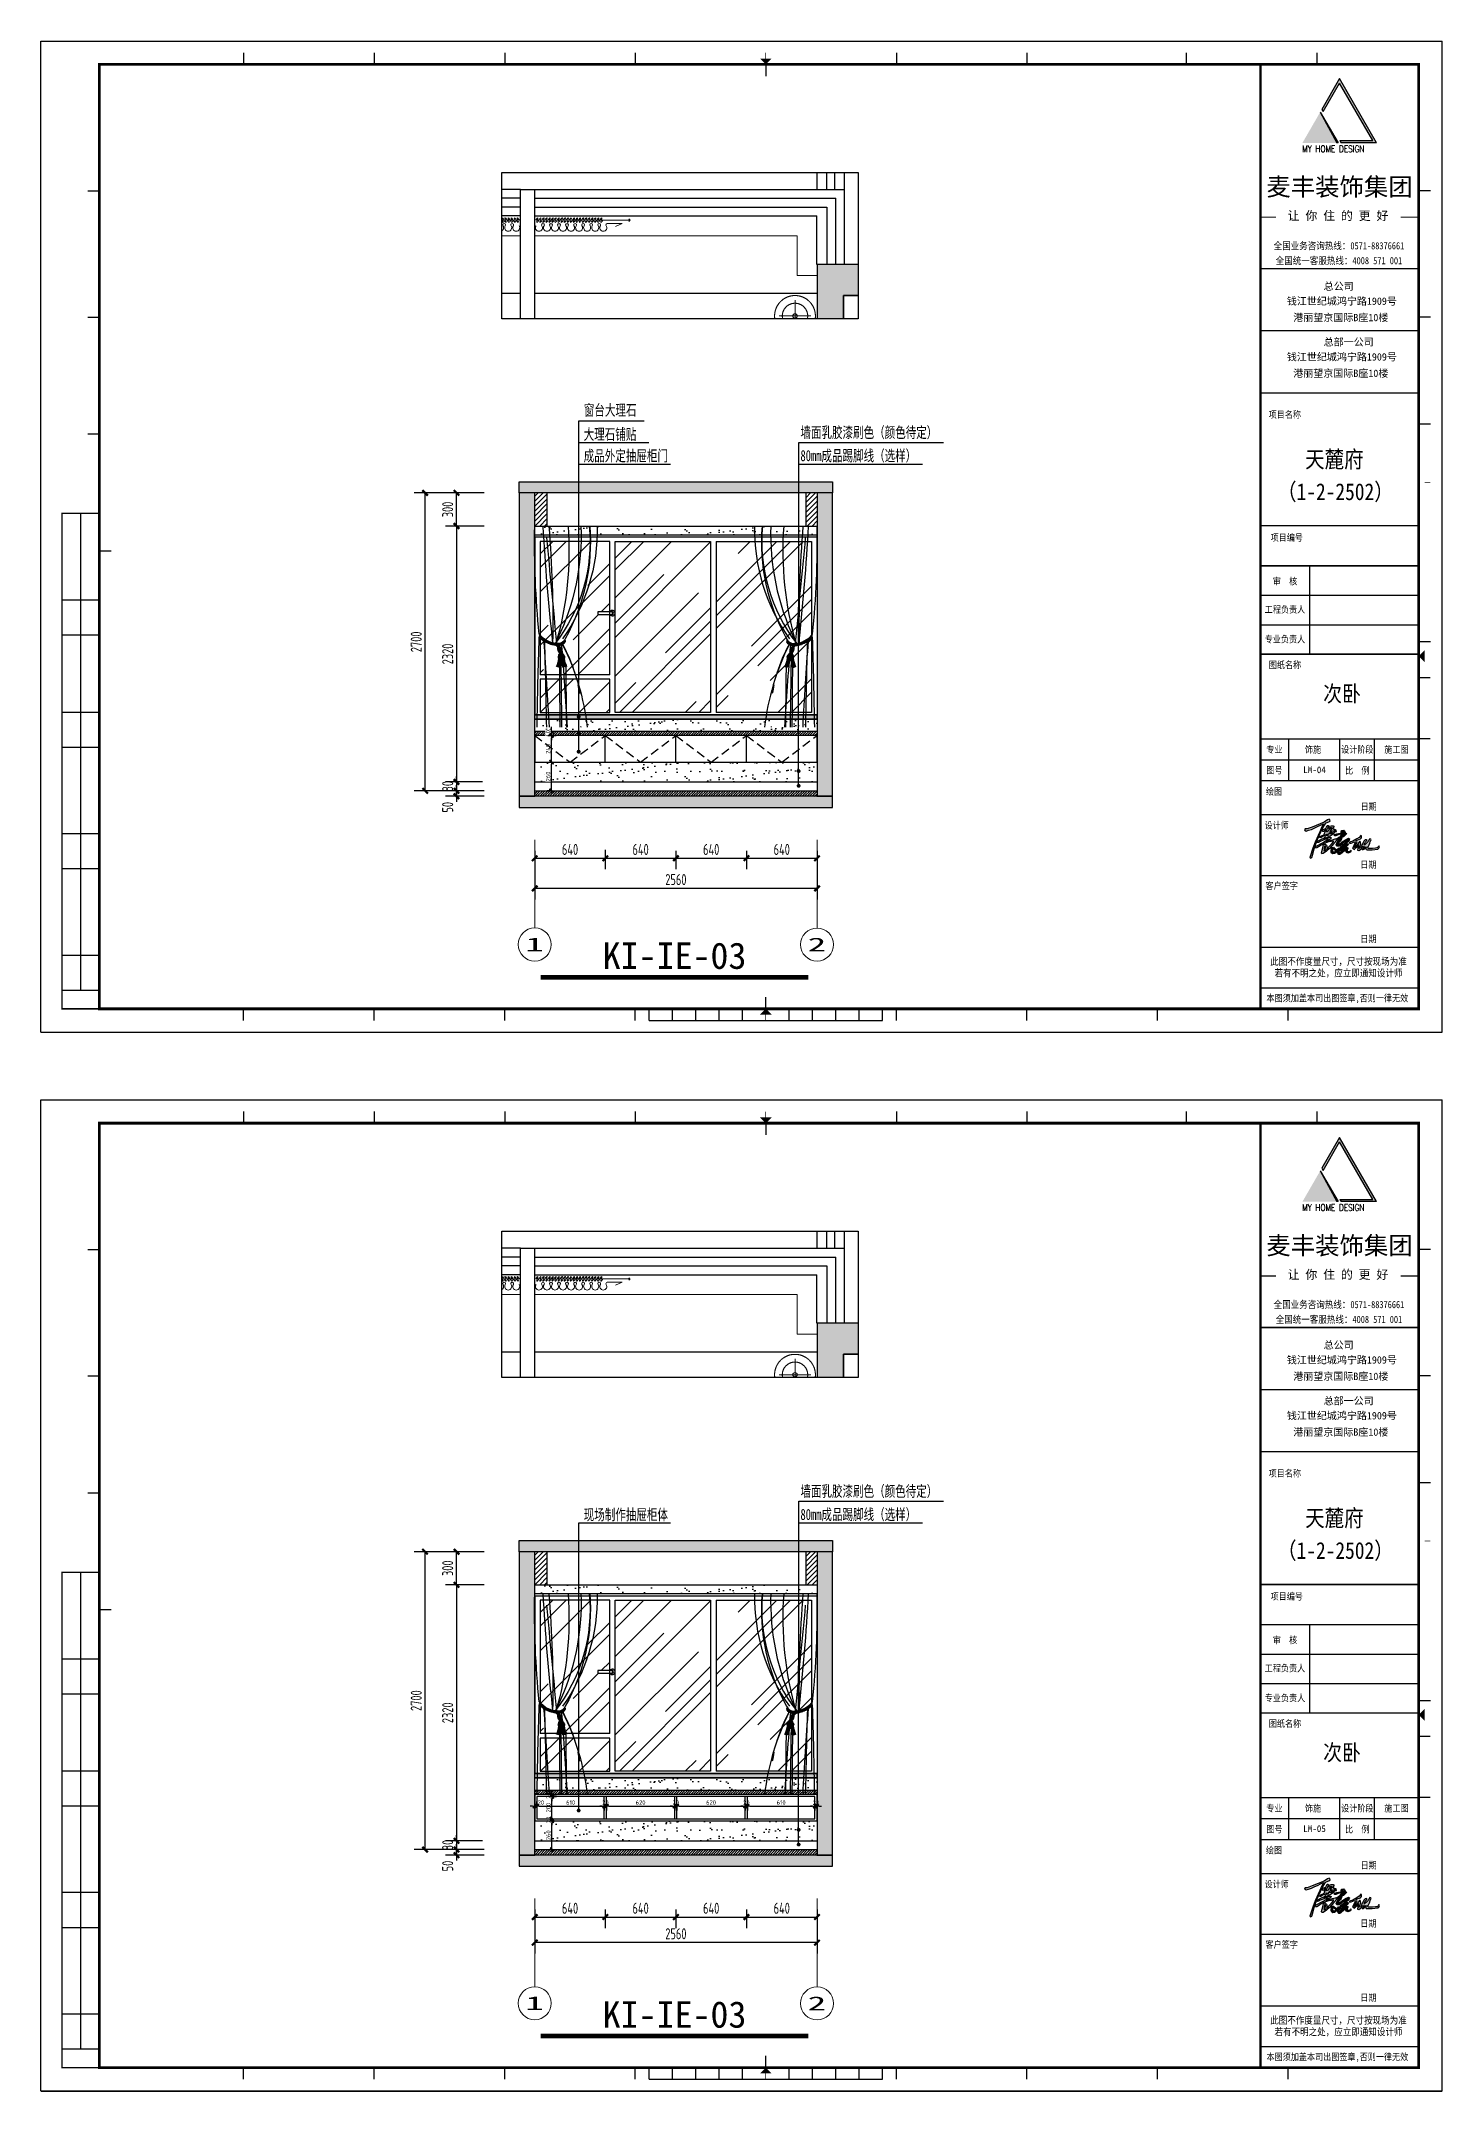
# Model space of a CAD drawing. Header units: millimetres. Extents: x 104198 to 1296755, y -81101 to 81453.
# Drawn here: x 571409 to 584114, y -38338 to -19757 of the extents above; entities that cross this region are included whole.
import ezdxf
from ezdxf.enums import TextEntityAlignment as Align
from ezdxf.xclip import XClip

# ---------------------------------------------------------------- set-up
doc = ezdxf.new("R2010")
doc.units = ezdxf.units.MM
doc.header["$XCLIPFRAME"] = 0
doc.set_wipeout_variables(frame=1)
doc.header["$PDMODE"] = 3
doc.linetypes.add('Ax-B-comp-L2qt-$0$Ax-B-comp-LG-$0${ Wide Dash }', pattern=[12, 4, -2, 4, -2])
doc.linetypes.add('DASH', pattern=[8.89, 6.35, -2.54])
doc.layers.get('Defpoints').update_dxf_attribs({"color": 250})
for name, color, linetype, lineweight in [('--外框线', 7, 'Continuous', 30), ('01-PL-墙体柱子', 7, 'Continuous', 35), ('1-洁具', 31, 'Continuous', 15), ('1-活动家具', 51, 'Continuous', 20), ('1-门套', 3, 'Continuous', 13), ('Axle Number', 150, 'Continuous', 0), ('P★01 活动家具', 51, 'Continuous', 0), ('P★02 固定家具', 30, 'Continuous', 0), ('P★04 平面门扇', 60, 'Continuous', 0), ('P★07 平面完成面', 200, 'Continuous', 0), ('平面文字', 2, 'Continuous', 0)]:
    doc.layers.add(name, color=color, linetype=linetype, lineweight=lineweight)
for name, color, linetype in [('0家具', 51, 'Continuous'), ('1-墙线', 7, 'Continuous'), ('11-PL-原始门窗', 1, 'Continuous'), ('2-卫生间', 30, 'Continuous'), ('30-PL-平面文字说明', 1, 'Continuous'), ('4-门套', 1, 'Continuous'), ('7-顶面布置图', 1, 'Continuous'), ('CURTAIN', 1, 'Continuous'), ('D■02 地材填充', 250, 'Continuous'), ('P-新砌墙体填充', 8, 'Continuous'), ('TEXT', 4, 'Continuous'), ('图纸图框', 165, 'Continuous'), ('墙体', 7, 'Continuous'), ('天棚图层', 51, 'Continuous'), ('文字', 1, 'Continuous'), ('窗户', 1, 'Continuous'), ('门', 250, 'Continuous')]:
    doc.layers.add(name, color=color, linetype=linetype)
doc.styles.add('CCD_DIM', font='ARCHS.SHX')
doc.styles.add('ROMANC', font='romanc.shx')
doc.styles.add('ROMANT', font='', dxfattribs={"width": 0.7})
doc.styles.add('宋体', font='', dxfattribs={"width": 0.7})
doc.styles.add('尺寸标注', font='ARCHS.SHX', dxfattribs={"width": 0.8})
doc.styles.add('新宋体', font='', dxfattribs={"width": 0.85})
doc.styles.add('线上图名', font='simhei.ttf')
doc.styles.add('轴号', font='', dxfattribs={"width": 0.8})
doc.styles.add('黑体', font='simhei.ttf', dxfattribs={"width": 0.7})
doc.styles.get('ROMANT').set_extended_font_data('SimSun')
doc.styles.get('宋体').set_extended_font_data('SimSun')
doc.styles.get('新宋体').set_extended_font_data('NSimSun')
doc.styles.get('轴号').set_extended_font_data('SimSun')
doc.dimstyles.new('平面外部尺寸', dxfattribs={"dimtxt": 180, "dimasz": 50, "dimexe": 80, "dimexo": 60, "dimgap": 20, "dimtad": 1, "dimdec": 0, "dimtxsty": '新宋体', "dimblk": 'ARCHTICK', "dimcen": 2.5, "dimdle": 80, "dimclrd": 8, "dimclre": 8, "dimclrt": 1, "dimadec": 0, "dimazin": 0, "dimtfac": 1, "dimtdec": 0, "dimtix": 1, "dimtmove": 2, "dimatfit": 3, "dimldrblk": 'DOT', "dimfxl": 1, "dimarcsym": 0})
doc.dimstyles.new('海龍1：20', dxfattribs={"dimscale": 20, "dimtxt": 2, "dimasz": 1, "dimexe": 2, "dimexo": 2, "dimgap": 0.6, "dimtad": 1, "dimdec": 0, "dimrnd": 5, "dimdsep": 46, "dimtxsty": 'CCD_DIM', "dimblk": 'WS-cj', "dimcen": 1, "dimclrd": 44, "dimclre": 44, "dimclrt": 2, "dimadec": 0, "dimazin": 2, "dimtfac": 1, "dimtdec": 4, "dimtix": 1, "dimtmove": 2, "dimatfit": 3, "dimldrblk": 'CCD_Leader_Arrow', "dimfxl": 5, "dimfxlon": 1, "dimtolj": 1, "dimarcsym": 0})
doc.dimstyles.new('海龍1：50', dxfattribs={"dimscale": 50, "dimtxt": 2, "dimasz": 1, "dimexe": 2, "dimexo": 2, "dimgap": 0.6, "dimtad": 1, "dimdec": 0, "dimrnd": 5, "dimdsep": 46, "dimtxsty": 'CCD_DIM', "dimblk": 'WS-cj', "dimcen": 1, "dimclrd": 44, "dimclre": 44, "dimclrt": 2, "dimadec": 0, "dimazin": 2, "dimtfac": 1, "dimtdec": 4, "dimtix": 1, "dimtmove": 2, "dimatfit": 3, "dimldrblk": 'CCD_Leader_Arrow', "dimfxl": 5, "dimfxlon": 1, "dimtolj": 1, "dimarcsym": 0})
doc.dimstyles.new('立面标注', dxfattribs={"dimtxt": 100, "dimasz": 35, "dimexe": 20, "dimexo": 100, "dimtad": 1, "dimdec": 0, "dimtxsty": '黑体', "dimblk": 'ARCHTICK', "dimcen": 80, "dimdle": 20, "dimclrd": 251, "dimclre": 251, "dimclrt": 256, "dimadec": 0, "dimazin": 0, "dimtfac": 1, "dimtdec": 0, "dimtix": 1, "dimtmove": 2, "dimatfit": 3, "dimldrblk": 'DOT', "dimfxl": 200, "dimfxlon": 1, "dimarcsym": 0})
pattern_1 = [(0, (420179.8904549939, 25065.99752916046), (9.305889392408061e-15, 41.91), []), (90, (420294.1904549939, 25065.99752916046), (-63.49999999999999, 41.91000000000001), [41.91, -41.91]), (90, (420281.4904549939, 25065.99752916046), (-63.49999999999999, 41.91000000000001), [41.91, -41.91]), (0, (420294.1904549939, 25072.98252916046), (63.50000000000001, 41.90999999999998), [-114.3, 12.7]), (0, (420294.1904549939, 25079.96752916046), (63.50000000000001, 41.90999999999998), [-114.3, 12.7]), (0, (420294.1904549939, 25086.95252916046), (63.50000000000001, 41.90999999999998), [-114.3, 12.7]), (0, (420294.1904549939, 25093.93752916046), (63.50000000000001, 41.90999999999998), [-114.3, 12.7]), (0, (420294.1904549939, 25100.92252916046), (63.50000000000001, 41.90999999999998), [-114.3, 12.7])]

msp = doc.modelspace()

# ---------------------------------------------------------------- texts
at = {"color": 2, "style": '宋体'}
for s, p in [('LM-04', (582957.55407629, -26363.81246838167)), ('LM-05', (582957.55407629, -35960.32143821973))]:
    msp.add_text(s, height=60.44117367206815, dxfattribs=at).set_placement(p, align=Align.MIDDLE)
at = {"color": 2, "style": '线上图名', "flags": 8}
for p in [(577153.7659978567, -28167.7842489043), (577153.7659978567, -37764.29321874236)]:
    msp.add_attdef('KI-IE-03', text='EXISTING_PLAN', height=239.616, dxfattribs=at).set_placement(p, align=Align.CENTER)
at = {"layer": '天棚图层', "char_height": 100, "attachment_point": 9, "style": '黑体'}
for s, insert in [('窗台大理石', (576809.0810161812, -23164.12592815812)), ('大理石铺贴', (576807.2866803964, -23382.88950016953)), ('墙面乳胶漆刷色（颜色待定）', (579536.6226131624, -23368.01363139025)), ('成品外定抽屉柜门', (577094.22540628, -23578.61119317755)), ('80mm成品踢脚线（选样）', (579345.6307469183, -23578.61119317755)), ('墙面乳胶漆刷色（颜色待定）', (579536.6226131624, -32964.52260122831)), ('现场制作抽屉柜体', (577094.22540628, -33175.12016301561)), ('80mm成品踢脚线（选样）', (579345.6307469183, -33175.12016301561))]:
    msp.add_mtext(s, dxfattribs=dict(at, insert=insert))
at = {"layer": '文字', "color": 0, "style": '新宋体', "width": 0.85}
for s, height, p in [('天麓府', 152.216064, (582872.7209581975, -23624.66816425927)), ('（1-2-2502）', 152.216064, (582618.109553409, -23918.643427312)), ('次卧', 147.29644081152, (583035.6069694266, -25746.89918068047)), ('天麓府', 152.216064, (582872.7209581975, -33221.17713409732)), ('（1-2-2502）', 152.216064, (582618.109553409, -33515.15239715006)), ('次卧', 147.29644081152, (583035.6069694266, -35343.40815051853))]:
    msp.add_text(s, height=height, dxfattribs=at).set_placement(p)

# ---------------------------------------------------------------- blocks, each defined once
blk = doc.blocks.new('A$C39F85828')
at = {"layer": 'TEXT'}
for points in [[(22.22602366213687, 1301.176752812578), (76.52488720230758, 1281.28027394833), (183.31252869335, 1319.264714826131), (320.8679210667033, 1360.866189405089), (462.044719328871, 1425.982293952489), (641.2296108296141, 1509.185801811982), (753.4462743774056, 1565.258204703336), (898.2420091070235, 1624.947641295847), (825.8447590973228, 1478.437104441109), (719.9868546107318, 1253.291562132654), (503.9014051875565, 753.2084385161288), (396.9964661991689, 464.5240060777869), (262.7957822468597, 78.09585847787093), (246.013885359047, 29.77272675759741), (287.5369111918844, 0), (349.0242592473514, 32.39966039010324), (375.8545183539391, 144.1220878165914), (450.5112885734998, 436.3771817293018), (603.3030084837228, 854.8641817863099), (840.0365215535276, 1383.393035069574), (970.9960904503241, 1617.456012488459), (1018.846061062999, 1667.792226777645), (1154.842014078284, 1718.12788236537), (1215.283562342636, 1758.396853796788), (1207.728368809447, 1813.766968865646), (1172.471210558899, 1841.451747049461), (1096.918040518183, 1813.766968865646), (923.1448851271998, 1703.027297429391), (367.6013661485631, 1474.014476627897), (124.8008329365402, 1383.393035069574), (21.5444634675514, 1380.876084679738), (2.328306436538696e-10, 1348.425582450465)], [(1382.432495915564, 800.7025381254498), (1367.176413010806, 766.3993816247677), (1256.57104666205, 640.620023719151), (1098.186705554253, 479.3977581928484), (1115.739967339206, 470.3613196567167), (1101.909975058865, 418.2674303560053), (1033.825568816392, 408.6991079639411), (992.9776414339434, 352.1333716220689), (909.6235704713037, 348.7331141142641), (923.2325495725964, 392.9331095063833), (938.5429597392209, 467.7326289609765), (949.782529396005, 563.9170081539778), (977.4425139566882, 571.3589125252329), (998.7190452464853, 534.1493906687248), (1002.973857620032, 474.6135969967587), (1033.825568816392, 408.6991079639411), (1101.909975058865, 418.2674303560052), (1115.739967339207, 470.3613196567168), (1080.633443769301, 488.4341967289801), (1058.29259203095, 543.7177130609055), (1064.676045302069, 589.432348299073), (1018.931256087264, 562.8537991435732), (1004.560460609151, 638.0684338344728), (974.2581955841745, 659.6991222457727), (896.3368508096319, 640.2317261561985), (861.7056907811206, 480.1648553926505), (807.5945032367016, 250.8798934530934), (820.5811882473063, 207.6185166303767), (879.0212707954926, 209.7818089521024), (1034.862725634128, 320.0979846291013), (1177.718730172376, 445.5560891553765), (1387.67137255566, 687.819128920903), (1556.500747115351, 863.027369832038), (1504.552772362032, 906.2887466548708), (1456.934927322902, 906.2887466548709), (1327.066842505708, 871.67942171602), (1186.376520179678, 821.9292853310473), (1024.040488125058, 782.993934450322), (1166.895257953089, 865.1906621538801), (1253.874438935891, 918.6109088852537), (1265.948672889033, 965.6720148092136), (1238.176329673035, 984.9790635599057), (1158.484410045435, 978.9456457442137), (915.7823064317923, 922.2312947956376), (1036.529584805482, 968.0850467146382), (1265.948672889034, 1073.066740189213), (1364.961342378519, 1135.814508953597), (1411.040738138137, 1213.765663735336), (1400.471616281196, 1257.934371841838), (1341.862378394929, 1286.740463994909), (1305.831674017827, 1287.70059257315), (1265.864712575217, 1228.592484921915), (1329.501691606362, 1218.931976777502), (1322.251471566269, 1187.536303035682), (1261.03082097834, 1144.870502043283), (1199.810170390178, 1148.895946562407), (1162.755273655523, 1168.216404149774), (1119.256422835402, 1114.682741007942), (1134.561894159997, 1097.374726329348), (1107.173545908881, 1074.834471828188), (1045.952895320952, 1065.174522385234), (1008.897998586064, 1092.544751607929), (1041.119003723841, 1140.040527321747), (1103.950951510807, 1131.990755686536), (1119.256422835402, 1114.682741007942), (1162.755273655522, 1168.216404149774), (1188.532324707834, 1209.272027334548), (1265.864712575218, 1228.592484921915), (1305.831674017827, 1287.70059257315), (1269.800969640724, 1288.660721151391), (1194.542416108423, 1266.176643828483), (1215.994755588938, 1288.660721151391), (1255.388194005471, 1329.948764172383), (1325.940821753346, 1397.45569909268), (1242.90514314932, 1398.940238570504), (1223.980863085483, 1383.519860316767), (1153.580139950151, 1337.834277558024), (1116.093094541458, 1272.960649474407), (1070.377938378602, 1245.549076338531), (1040.206552666379, 1241.894609634881), (1076.778677596711, 1368.900317397551), (1125.236125773983, 1425.550417670282), (1208.438327345533, 1447.479452698377), (1257.810696001165, 1458.443970212363), (1281.582577205962, 1446.565416996251), (1283.411183452467, 1431.946432778612), (1242.905143149319, 1398.940238570503), (1325.940821753346, 1397.455699092679), (1345.70479746256, 1416.366481930367), (1388.941889657173, 1470.1375932222), (1388.941889657173, 1521.028039428638), (1362.999387398362, 1539.271320467349), (1268.839130163193, 1535.430806154385), (1175.640712405555, 1509.50537908671), (1096.852600861806, 1447.092831240036), (1100.696254639887, 1464.376263051294), (1116.06963504199, 1484.540359948063), (1137.207878755871, 1524.868553741602), (1128.559966432629, 1545.032650638256), (1081.480455170385, 1546.952907794737), (1043.047621520702, 1481.659694862552), (1029.59545065253, 1425.008477186784), (885.4726331438869, 1363.555778567563), (837.432517114561, 1287.700313222478), (871.9278589885218, 1256.0487541802), (912.980748313479, 1269.724091514712), (944.2584346311635, 1314.657103313366), (1015.375289855059, 1369.609309638268), (973.8655576461465, 1242.047693853965), (947.9218206766527, 1180.859819759615), (950.9024118171073, 1142.940746960812), (879.8855681435667, 1093.426382621285), (789.8764076004736, 1059.591976703727), (727.1173077328131, 1000.999829914887), (727.1173077328132, 971.2914347917539), (777.4897918913045, 960.5632480246712), (881.5376107890627, 1043.087374824332), (943.4706893339754, 1062.067583180382), (979.8045151380355, 1052.989800731069), (999.6228533303366, 1011.728016681969), (969.8947286866609, 985.3204301943772), (916.2193939478601, 949.0098590987036), (811.1517041793581, 899.8670312761119), (702.055154058383, 852.9383376145264), (598.8926225875039, 795.1518384311348), (586.4072300386616, 754.4381405822934), (611.3792498467957, 732.428093832452), (654.1607338679023, 741.7807574343169), (743.7352763160595, 787.2065439817959), (890.7967048082493, 843.3208494879067), (1004.434520138428, 892.7547608071475), (1120.746718405746, 903.4432797656626), (1031.173410668038, 829.960061114398), (857.3730916462374, 721.740133575513), (548.5448326386976, 565.4215913725784), (508.4364968442825, 521.3316601817496), (524.2914143400267, 467.1973928958178), (589.1285319747403, 480.5375093127369), (653.9656496092216, 528.1813409319151), (789.3615333230692, 615.8455218019657), (898.0592719533015, 678.7352007547161), (1092.57062485721, 749.2472446728499), (1264.199088114313, 783.5509598751089)], [(1443.966762969737, 1351.43642499228), (1377.005943279714, 1367.588486206601), (1425.494259219616, 1302.979123946281), (1457.820214749547, 1249.907506969292), (1513.235256579239, 1256.829818918253), (1501.690713429358, 1326.054055811139)], [(2551.779888916061, 694.5112558397137), (2482.939839849249, 593.9645351053921), (2404.833288500086, 517.2313496576393), (2362.470371337375, 497.3862713341369), (2362.470371337375, 514.5853392145366), (2420.719073758462, 609.8400390626707), (2469.701273897201, 698.4802715044962), (2500.150469471235, 763.3069686596283), (2477.645401236834, 796.3815404972997), (2436.606093727285, 820.1950757838786), (2505.446142794099, 847.9781854368052), (2660.335635839263, 908.835308225709), (2704.022162654903, 963.0779636083174), (2709.317835978, 1054.364206493367), (2674.029809964821, 1070.042488810722), (2594.739171248862, 978.797589838971), (2484.211591661443, 906.761408148683), (2291.991861440707, 798.7074149640977), (2135.81333063636, 748.282367131673), (2133.410584008554, 702.6599176457385), (2217.506715980127, 707.4619572907687), (2371.282500156667, 774.6955406344496), (2412.129192828667, 755.4862646514083), (2397.712713062065, 700.2586184724918), (2328.033060857095, 551.3842154470043), (2284.78362155729, 486.551931276452), (2308.811087834882, 438.5281826173886), (2376.087993412278, 407.3129694694654), (2403.001119437045, 465.3177580249318), (2515.448532532901, 548.9834749752192), (2570.711704971269, 640.2289326485469), (2534.670505554888, 472.1452536400153), (2513.045785905095, 366.4925596286776), (2578.66585851775, 353.0616131968272), (2712.473756009014, 438.5281826173888), (2762.931435192003, 558.5881129667393), (2779.750661586411, 505.7617659610696), (2859.041300302371, 544.1808766287286), (2806.180874491808, 457.7380173018904), (2741.306715542218, 402.5103711229748), (2790.103709106333, 401.9041799636324), (2834.9792621308, 423.1476882151325), (2876.312430738702, 473.895106829934), (2934.17837290559, 532.9040449598112), (2918.825982582058, 475.0756431615469), (2912.921596983913, 432.5891853601204), (2928.273987307446, 400.7242023336002), (2981.415927111404, 390.1027275585802), (3210.518929307815, 393.6432191502536), (3488.041103655938, 424.327665845165), (3531.736273445188, 463.2736320550313), (3568.345439690398, 528.1835757381049), (3536.460275807883, 581.2915083145494), (3504.57387721492, 524.6430841464315), (3458.517940955003, 480.9760900132823), (3380.575606101891, 467.9946599781979), (3224.6909363959, 453.8321349100443), (3097.149046155624, 451.4716209484031), (3035.739484861493, 460.9131180933911), (2999.130318616283, 484.5171403065325), (3032.197100444698, 535.2645589213356), (3077.346759199866, 629.6851173861661), (3106.47234512074, 703.7722923906986), (3117.06245705625, 776.536462173798), (3162.073828235501, 863.8536893940761), (3158.101764565567, 900.8972768962844), (3111.766783733154, 920.7423552197868), (3073.375930240377, 877.083741609705), (3042.92673466634, 797.7045457188506), (2952.905227018286, 702.4492871691466), (2873.475066015961, 629.6851173861643), (2829.78730448964, 605.8715820994695), (2844.350714805537, 669.3747153315929), (2894.656524597202, 775.2134569522461), (2946.285944042029, 812.2576031560312), (2972.763075946364, 855.9162167661126), (2943.638724735939, 870.4687155018329), (2881.41795864515, 859.884673729306), (2823.169256224064, 795.0585352756307), (2768.891382762461, 699.8032767260396), (2700.051333695651, 567.5049893755994), (2660.335635839263, 480.187762155314), (2584.876303796423, 453.7276577240553), (2600.762089054801, 488.1252347832802), (2623.268391999648, 554.2749371599647), (2657.688416533173, 620.4240808351915), (2668.278528468451, 656.1446631159627), (2662.982855145587, 743.4618903361272), (2647.097069887212, 781.8284830600022), (2606.057762377662, 780.5054778384509)]]:
    blk.add_hatch(color=8, dxfattribs=at).paths.add_polyline_path(points)
h = blk.add_hatch(color=8, dxfattribs=at)
h.paths.add_polyline_path([(1752.201126228086, 1193.131140150828), (1690.502642677631, 1189.504049822106), (1527.182546356692, 1158.674899431062), (1421.932119434932, 1120.59212708415), (1414.674491131678, 1055.30617727188), (1490.889465998858, 1053.493190809037), (1590.556532052112, 1109.642694511451), (1727.998331059702, 1138.660534544266), (1753.164200415835, 1096.100886842353), (1722.191487591015, 1055.474905133713), (1691.266906934732, 1014.912056952002), (1633.144166525221, 985.8310833922588), (1598.299401580589, 954.8784599632489), (1500.804043192766, 909.4106236090447), (1556.500747115351, 863.0273698320381), (1539.66270653432, 845.5531389507814), (1559.897141705034, 849.4046685582434), (1615.145791605813, 859.9209893287623), (1581.667851181934, 814.5940929518541), (1528.753098109272, 705.5942180780692), (1507.154307379853, 621.4157760498349), (1542.791756463703, 571.7723516570403), (1623.785060955677, 568.5346762943082), (1686.419455063064, 598.7526072121692), (1749.05384917045, 650.5548543145413), (1823.567392972298, 705.5942180780693), (1891.602410794935, 764.9506685590607), (2013.631318664877, 828.6242057576308), (1973.895865440368, 773.2753213468231), (1912.025757130934, 705.4333120376111), (1820.07810110692, 621.2755419659658), (1714.38317840593, 537.117213192745), (1710.945744381519, 491.6031518036036), (1735.865906348686, 473.5688251368701), (1773.675211197231, 461.5466856276616), (1757.348634291208, 422.0436939931242), (1689.463016438764, 400.5744703237433), (1690.322374945041, 428.9134879983036), (1679.1507143653, 477.863005091669), (1612.983813525178, 473.5688251368701), (1577.751349484547, 434.0663922037944), (1559.706055566436, 415.1733412863688), (1520.178033705568, 408.3035472810735), (1464.32220022846, 430.631495201145), (1411.903800775764, 470.1339281342219), (1370.657061902573, 509.6369197688765), (1326.832247511251, 499.3316700594732), (1284.724915421568, 431.4902194518365), (1264.10154598509, 361.0720373906665), (1264.101545985089, 280.348605620093), (1294.177858988987, 226.2467430228135), (1336.283956368221, 196.1902768468717), (1417.919310318539, 209.9304235589225), (1481.508135640295, 245.9985181909286), (1555.409263035748, 302.6765535400482), (1585.485576039646, 337.8853652199033), (1583.766859027324, 243.4223454389728), (1596.657236619154, 185.0268615884707), (1627.59167341888, 164.4163621696644), (1673.135204822523, 160.9814651671332), (1716.961253924298, 191.8966555936677), (1771.052686100827, 230.3509644576123), (1912.86289084819, 352.1518087725851), (1958.089101654012, 399.6464670833668), (1959.62137738103, 378.9633364658841), (1960.388132599881, 319.2118840035986), (2000.24829158443, 261.7583709316098), (2057.738881760044, 235.712823035079), (2176.552603494842, 277.8456227685092), (2205.680658836849, 326.8722406728194), (2198.78233128856, 375.8988585772458), (2183.450931043365, 362.8760846289815), (2161.98795846873, 329.1701800631128), (2112.929206279106, 313.8494667245541), (2043.174236733932, 309.2530292423908), (2023.244774596765, 365.1745827208513), (2033.975643528859, 424.1594966847917), (2060.037912706146, 440.2467485216913), (2060.037912706146, 483.1449693503089), (2030.143102145288, 500.7636220792774), (1991.049698379589, 503.0621201711474), (1955.02208077861, 480.0804914616747), (1809.379334647673, 363.642064425742), (1727.359985732706, 293.1663361070684), (1695.931664734148, 259.4604315411999), (1660.670802352019, 258.6944517444354), (1649.173178201308, 287.0379390312587), (1662.20431278972, 323.8077627841856), (1679.916234873701, 354.838604427292), (1748.190786532825, 364.5857113088714), (1807.686546555954, 399.6749608614481), (1877.699570595284, 458.6559639146999), (1976.817190477159, 538.7681762120928), (2067.825231812662, 625.2669056918245), (2082.619532991434, 656.1524849373379), (2066.284313112032, 680.0107163463254), (2017.279888184275, 674.9879895972555), (1965.762827394763, 632.2942535283512), (1926.811415336095, 605.9246587448288), (1879.063925694907, 609.6919831574196), (1935.606258208397, 653.6411215628025), (2043.666886222317, 760.3760204365256), (2122.827880336205, 848.2748559488683), (2141.862177362666, 905.2758207820591), (2082.707197436597, 938.8286411288427), (1943.613355783513, 870.1256727628645), (1791.727913378269, 763.0762249280211), (1662.226537578739, 664.0156502617756), (1614.2629736003, 662.4183225892484), (1609.4661233183, 723.1324177867504), (1652.634071725188, 791.8359448541886), (1706.992201369023, 795.0311589007031), (1761.35156572354, 916.4604666986273), (1788.53001319035, 1015.520482663414), (1844.488327638712, 1015.520482663414), (1916.433673606254, 1073.039922515861), (1970.791803250322, 1133.754017713246), (1993.472200375283, 1170.112078438978), (1924.79636780452, 1199.525479154545), (1937.29657687922, 1225.773835706291), (1901.003496521385, 1294.686317145825), (1862.895391732455, 1330.956103029893), (1754.01615065895, 1316.448300416581), (1743.127238783287, 1249.349364141352)])
h.paths.add_polyline_path([(1822.599379942519, 1150.008321307367), (1857.797272089171, 1164.9312391571), (1876.995785611914, 1139.34941352997), (1857.79727208917, 1103.108680125326), (1813.000740536489, 1107.372690197546)], flags=16)
h.paths.add_polyline_path([(1805.534446159145, 1244.873606189503), (1836.46517882729, 1271.521434334689), (1871.66307097394, 1244.873606189504), (1854.596902480117, 1197.973965007463), (1842.864683334715, 1197.973965007462)], flags=16)
h.paths.add_polyline_path([(1363.257878625824, 432.2642010752607), (1386.531734766439, 416.0532961951103), (1438.774805328576, 379.664506885223), (1505.267669740133, 349.6041297985941), (1460.939093465684, 306.8863695639885), (1410.278921761317, 287.9011328942142), (1346.953089775285, 283.1549634020776), (1332.704530636547, 367.00712373713)], flags=16)
at = {"layer": 'TEXT', "color": 8}
for p, q in [((1119.256422835402, 1114.682741007942), (1162.755273655523, 1168.216404149774)), ((1242.905143149314, 1398.940238570503), (1325.940821753349, 1397.455699092679)), ((1265.864712575218, 1228.592484921915), (1305.831674017827, 1287.70059257315)), ((1377.005943279713, 1367.588486206601), (1325.940821753349, 1397.455699092679))]:
    blk.add_line(p, q, dxfattribs=at)
for points in [[(22.22602366213687, 1301.176752812578), (76.52488720230758, 1281.28027394833), (183.31252869335, 1319.264714826131), (320.8679210667033, 1360.866189405089), (462.044719328871, 1425.982293952489), (641.2296108296141, 1509.185801811982), (753.4462743774056, 1565.258204703336), (898.2420091070235, 1624.947641295847), (825.8447590973228, 1478.437104441109), (719.9868546107318, 1253.291562132654), (503.9014051875565, 753.2084385161288), (396.9964661991689, 464.5240060777869), (262.7957822468597, 78.09585847787093), (246.013885359047, 29.77272675759741), (287.5369111918844, 0), (349.0242592473514, 32.39966039010324), (375.8545183539391, 144.1220878165914), (450.5112885734998, 436.3771817293018), (603.3030084837228, 854.8641817863099), (840.0365215535276, 1383.393035069574), (970.9960904503241, 1617.456012488459), (1018.846061062999, 1667.792226777645), (1154.842014078284, 1718.12788236537), (1215.283562342636, 1758.396853796788), (1207.728368809447, 1813.766968865646), (1172.471210558899, 1841.451747049461), (1096.918040518183, 1813.766968865646), (923.1448851271998, 1703.027297429391), (367.6013661485631, 1474.014476627897), (124.8008329365402, 1383.393035069574), (21.5444634675514, 1380.876084679738), (2.328306436538696e-10, 1348.425582450465), (22.22602366213687, 1301.176752812578)], [(1098.186705554253, 479.3977581928484), (1256.571046662051, 640.6200237191515), (1367.176413010806, 766.3993816247676), (1382.432495915564, 800.7025381254498), (1264.199088114314, 783.5509598751087), (1092.57062485721, 749.2472446728498), (898.0592719533015, 678.7352007547161), (789.36153332307, 615.8455218019662), (653.9656496092211, 528.1813409319147), (589.1285319747403, 480.5375093127368), (524.2914143400267, 467.1973928958178), (508.4364968442824, 521.3316601817496), (548.5448326386977, 565.4215913725784), (857.3730916462373, 721.740133575513), (1031.173410668038, 829.9600611143978), (1120.746718405746, 903.4432797656627), (1004.434520138428, 892.7547608071472), (890.7967048082501, 843.3208494879073), (743.7352763160598, 787.2065439817961), (654.1607338679023, 741.7807574343169), (611.3792498467956, 732.4280938324519), (586.4072300386615, 754.4381405822933), (598.8926225875039, 795.1518384311348), (702.0551540583838, 852.938337614527), (811.1517041793559, 899.8670312761096), (916.2193939478602, 949.0098590987036), (969.8947286866605, 985.320430194377), (999.6228533303365, 1011.728016681969), (979.8045151380356, 1052.989800731069), (943.4706893339753, 1062.067583180382), (881.5376107890625, 1043.087374824332), (777.4897918913048, 960.5632480246713), (727.1173077328131, 971.291434791754), (727.1173077328131, 1000.999829914887), (789.8764076004736, 1059.591976703727), (879.8855681435671, 1093.426382621285), (950.9024118171073, 1142.940746960812), (947.9218206766527, 1180.859819759615), (973.865557646146, 1242.047693853965), (1015.375289855059, 1369.609309638268), (944.2584346311633, 1314.657103313366), (912.9807483134791, 1269.724091514712), (871.9278589885216, 1256.048754180199), (837.432517114561, 1287.700313222478), (885.4726331438869, 1363.555778567563), (1029.59545065253, 1425.008477186784), (1043.047621520702, 1481.659694862552), (1081.480455170386, 1546.952907794737), (1128.559966432629, 1545.032650638255), (1137.207878755871, 1524.868553741602), (1116.069635041989, 1484.540359948063), (1100.696254639886, 1464.376263051294), (1096.852600861806, 1447.092831240036), (1175.640712405555, 1509.50537908671), (1268.839130163193, 1535.430806154385), (1362.999387398362, 1539.271320467349), (1388.941889657173, 1521.028039428638), (1388.941889657173, 1470.1375932222), (1345.70479746256, 1416.366481930367), (1255.388194005471, 1329.948764172383), (1215.994755588938, 1288.660721151391), (1194.542416108423, 1266.176643828483), (1269.800969640724, 1288.660721151391), (1341.86237839493, 1286.740463994909), (1400.471616281196, 1257.934371841839), (1411.040738138137, 1213.765663735336), (1364.961342378519, 1135.814508953597), (1265.948672889033, 1073.066740189213), (1036.529584805481, 968.0850467146374), (915.7823064317927, 922.231294795638), (1158.484410045436, 978.9456457442138), (1238.176329673035, 984.9790635599056), (1265.948672889033, 965.6720148092136), (1253.874438935891, 918.6109088852536), (1166.895257953089, 865.1906621538801), (1024.040488125058, 782.9939344503218), (1186.376520179678, 821.9292853310471), (1327.066842505708, 871.6794217160204), (1456.934927322902, 906.2887466548709), (1504.552772362018, 906.2887466548709), (1556.500747115351, 863.027369832038), (1387.671372555662, 687.8191289209062), (1177.718730172375, 445.556089155376), (1034.862725634128, 320.0979846291011), (879.0212707954925, 209.7818089521024), (820.5811882473063, 207.6185166303767), (807.5945032367017, 250.8798934530932), (861.7056907811202, 480.1648553926498), (896.3368508096319, 640.2317261561984), (974.2581955841742, 659.6991222457727), (1004.560460609151, 638.0684338344727), (1018.931256087264, 562.8537991435733), (1064.676045302069, 589.432348299073), (1058.29259203095, 543.7177130609052), (1080.6334437693, 488.4341967289802), (1115.739967339206, 470.3613196567167), (1101.909975058865, 418.2674303560052), (1033.825568816392, 408.6991079639411), (1002.973857620033, 474.6135969967581), (998.7190452464856, 534.1493906687247), (977.4425139566883, 571.3589125252329), (949.782529396005, 563.9170081539778), (938.5429597392213, 467.7326289609773), (923.2325495725963, 392.9331095063826), (909.6235704713035, 348.733114114264), (909.6235704713035, 348.733114114264), (992.9776414339431, 352.1333716220688), (1033.825568816392, 408.6991079639411)], [(1045.952895320952, 1065.174522385234), (1008.897998586064, 1092.544751607929), (1041.119003723841, 1140.040527321748), (1103.950951510807, 1131.990755686536), (1134.561894159997, 1097.374726329348), (1107.173545908881, 1074.834471828188), (1045.952895320952, 1065.174522385234)], [(1040.206552666379, 1241.894609634881), (1076.778677596711, 1368.900317397551), (1125.236125773983, 1425.550417670282), (1208.438327345531, 1447.479452698375), (1257.810696001165, 1458.443970212364), (1281.582577205962, 1446.565416996251), (1283.411183452467, 1431.946432778612), (1223.980863085482, 1383.519860316766), (1153.580139950151, 1337.834277558024), (1116.093094541458, 1272.960649474408), (1070.377938378602, 1245.549076338531), (1040.206552666379, 1241.894609634881)], [(1199.810170390178, 1148.895946562407), (1162.755273655523, 1168.216404149774), (1188.532324707834, 1209.272027334548), (1265.864712575218, 1228.592484921915), (1329.501691606361, 1218.931976777501), (1322.251471566269, 1187.536303035682), (1261.03082097834, 1144.870502043283), (1199.810170390178, 1148.895946562407)], [(1559.897141705034, 849.4046685582434), (1539.66270653432, 845.5531389507814), (1556.500747115351, 863.027369832038), (1500.804043192766, 909.4106236090447), (1598.299401580589, 954.878459963249), (1633.14416652522, 985.8310833922587), (1691.266906934732, 1014.912056952002), (1722.191487591015, 1055.474905133713), (1753.164200415835, 1096.100886842352), (1727.998331059702, 1138.660534544266), (1590.556532052113, 1109.642694511451), (1490.889465998858, 1053.493190809037), (1414.674491131678, 1055.306177271879), (1421.932119434932, 1120.59212708415), (1527.182546356693, 1158.674899431062), (1690.502642677631, 1189.504049822106), (1752.201126228087, 1193.131140150828), (1743.127238783287, 1249.349364141352), (1754.01615065895, 1316.448300416581), (1862.895391732454, 1330.956103029894), (1901.003496521385, 1294.686317145824), (1937.29657687922, 1225.773835706292), (1924.79636780452, 1199.525479154545), (1993.472200375283, 1170.112078438979), (1970.791803250322, 1133.754017713247), (1916.433673606254, 1073.039922515862), (1844.488327638712, 1015.520482663414), (1788.53001319035, 1015.520482663414), (1761.35156572354, 916.460466698627), (1706.992201369023, 795.0311589007033), (1652.634071725188, 791.8359448541887), (1609.4661233183, 723.13241778675), (1614.2629736003, 662.4183225892484), (1662.226537578739, 664.0156502617756), (1791.727913378272, 763.0762249280233), (1943.613355783513, 870.1256727628643), (2082.707197436597, 938.8286411288427), (2141.862177362666, 905.2758207820589), (2122.827880336205, 848.2748559488682), (2043.666886222316, 760.3760204365244), (1935.606258208398, 653.6411215628032), (1879.063925694907, 609.6919831574196), (1926.811415336095, 605.9246587448288), (1965.762827394763, 632.294253528351), (2017.279888184275, 674.9879895972554), (2066.284313112032, 680.0107163463254), (2082.619532991434, 656.1524849373382), (2067.825231812662, 625.2669056918239), (1976.817190477159, 538.7681762120919), (1877.699570595287, 458.6559639147017), (1807.686546555953, 399.6749608614482), (1748.190786532825, 364.5857113088714), (1679.916234873701, 354.838604427292), (1662.20431278972, 323.8077627841849), (1649.173178201308, 287.0379390312592), (1660.670802352019, 258.6944517444354), (1695.931664734147, 259.4604315411998), (1727.359985732706, 293.1663361070678), (1809.379334647674, 363.642064425745), (1955.02208077861, 480.0804914616747), (1991.049698379589, 503.0621201711474), (2030.143102145288, 500.7636220792774), (2060.037912706146, 483.1449693503091), (2060.037912706146, 440.2467485216912), (2033.975643528858, 424.1594966847915), (2023.244774596766, 365.1745827208506), (2043.174236733932, 309.2530292423908), (2112.929206279106, 313.8494667245541), (2161.98795846873, 329.1701800631126), (2183.450931043364, 362.8760846289806), (2198.782331288559, 375.8988585772458), (2205.680658836849, 326.8722406728193), (2176.552603494842, 277.8456227685092), (2057.738881760044, 235.7128230350791), (2000.24829158443, 261.7583709316095), (1960.388132599881, 319.2118840035982), (1959.62137738103, 378.9633364658803), (1958.089101654012, 399.6464670833666), (1912.862890848191, 352.1518087725854), (1771.052686100826, 230.3509644576116), (1716.961253924295, 191.8966555936495), (1673.135204822524, 160.9814651671331), (1627.59167341888, 164.4163621696644), (1596.657236619154, 185.0268615884706), (1583.766859027324, 243.4223454389721), (1585.485576039646, 337.8853652199032), (1555.409263035748, 302.6765535400482), (1481.508135640295, 245.9985181909287), (1417.919310318539, 209.9304235589225), (1336.283956368221, 196.1902768468717), (1294.177858988987, 226.2467430228135), (1264.10154598509, 280.3486056200927), (1264.10154598509, 361.0720373906661), (1284.724915421568, 431.4902194518363), (1326.832247511251, 499.3316700594733), (1370.657061902573, 509.6369197688764), (1411.903800775763, 470.1339281342225), (1464.32220022846, 430.6314952011453), (1520.178033705568, 408.3035472810734), (1559.706055566436, 415.1733412863687), (1577.751349484548, 434.0663922037929), (1612.983813525178, 473.5688251368701), (1679.1507143653, 477.863005091669), (1690.322374945041, 428.913487998303), (1689.463016438764, 400.5744703237433), (1757.348634291207, 422.0436939931242), (1773.675211197231, 461.5466856276616), (1735.865906348685, 473.5688251368701), (1710.945744381519, 491.6031518036034), (1714.383178405929, 537.1172131927451), (1820.078101106919, 621.2755419659661), (1912.025757130934, 705.4333120376104), (1973.895865440369, 773.2753213468241), (2013.631318664877, 828.624205757631), (1891.602410794934, 764.9506685590604), (1823.567392972298, 705.5942180780694), (1749.05384917045, 650.5548543145414), (1686.419455063064, 598.7526072121691), (1623.785060955677, 568.5346762943082), (1542.791756463703, 571.7723516570404), (1507.154307379853, 621.4157760498347), (1528.753098109271, 705.5942180780694), (1581.667851181934, 814.5940929518547), (1615.145791605813, 859.9209893287625), (1539.66270653432, 845.5531389507669)], [(1377.005943279713, 1367.588486206601), (1425.494259219617, 1302.979123946279), (1457.820214749547, 1249.907506969292), (1513.235256579239, 1256.829818918253), (1501.690713429358, 1326.054055811139), (1443.966762969736, 1351.43642499228), (1377.005943279713, 1367.588486206601)], [(1842.864683334716, 1197.973965007463), (1805.534446159145, 1244.873606189503), (1836.465178827289, 1271.521434334689), (1871.66307097394, 1244.873606189503), (1854.596902480116, 1197.973965007463), (1842.864683334716, 1197.973965007463)], [(1822.59937994252, 1150.008321307367), (1857.79727208917, 1164.9312391571), (1876.995785611914, 1139.34941352997), (1857.79727208917, 1103.108680125326), (1813.000740536489, 1107.372690197546), (1822.59937994252, 1150.008321307367)], [(2674.029809964821, 1070.042488810723), (2594.739171248861, 978.7975898389705), (2484.211591661442, 906.7614081486827), (2291.991861440707, 798.7074149640976), (2135.81333063636, 748.2823671316728), (2133.410584008554, 702.6599176457385), (2217.506715980126, 707.4619572907686), (2371.282500156667, 774.6955406344496), (2412.129192828666, 755.4862646514084), (2397.712713062065, 700.2586184724933), (2328.033060857095, 551.384215447004), (2284.78362155729, 486.5519312764518), (2308.811087834882, 438.5281826173887), (2376.087993412279, 407.3129694694653), (2403.001119437045, 465.3177580249321), (2515.448532532901, 548.983474975219), (2570.711704971269, 640.2289326485479), (2570.711704971269, 640.2289326485479), (2534.670505554881, 472.1452536400175), (2513.045785905095, 366.4925596286776), (2578.66585851775, 353.0616131968272), (2712.473756009014, 438.5281826173887), (2762.931435192004, 558.5881129667396), (2779.750661586411, 505.7617659610696), (2859.041300302371, 544.1808766287286), (2806.180874491809, 457.7380173018901), (2741.306715542218, 402.5103711229749), (2790.103709106334, 401.9041799636325), (2834.979262130801, 423.1476882151328), (2876.312430738704, 473.8951068299357), (2934.17837290559, 532.9040449598106), (2918.825982582057, 475.0756431615446), (2912.921596983913, 432.5891853601206), (2928.273987307446, 400.7242023336003), (2981.415927111404, 390.1027275585802), (3210.518929307815, 393.6432191502536), (3488.041103655938, 424.327665845165), (3531.736273445189, 463.2736320550321), (3568.345439690398, 528.183575738105), (3536.460275807884, 581.291508314549), (3504.57387721492, 524.6430841464316), (3458.517940955004, 480.9760900132824), (3380.575606101891, 467.9946599781979), (3224.690936395898, 453.8321349100443), (3097.149046155624, 451.4716209484031), (3035.739484861493, 460.9131180933909), (2999.130318616284, 484.5171403065324), (3032.197100444697, 535.2645589213353), (3077.346759199863, 629.6851173861651), (3106.472345120739, 703.7722923906986), (3117.06245705625, 776.5364621737972), (3162.073828235501, 863.8536893940764), (3158.101764565567, 900.8972768962849), (3111.766783733154, 920.742355219787), (3073.375930240378, 877.0837416097056), (3042.92673466634, 797.7045457188506), (2952.905227018287, 702.4492871691473), (2873.475066015963, 629.6851173861651), (2829.787304489641, 605.8715820994694), (2844.350714805536, 669.3747153315926), (2894.656524597201, 775.2134569522459), (2946.285944042029, 812.2576031560311), (2972.763075946365, 855.9162167661125), (2943.638724735938, 870.4687155018328), (2881.41795864515, 859.8846737293061), (2823.169256224064, 795.0585352756316), (2768.891382762464, 699.8032767260447), (2700.05133369565, 567.5049893755931), (2660.335635839263, 480.187762155314), (2584.876303796424, 453.7276577240555), (2600.762089054799, 488.1252347832778), (2623.268391999649, 554.2749371599639), (2657.688416533172, 620.4240808351897), (2668.278528468451, 656.1446631159633), (2662.982855145587, 743.4618903361261), (2647.097069887212, 781.8284830600023), (2606.057762377663, 780.505477838451), (2551.779888916062, 694.5112558397232), (2482.939839849249, 593.9645351053914), (2404.833288500085, 517.2313496576389), (2362.470371337375, 497.3862713341368), (2362.470371337375, 514.5853392145364), (2420.719073758461, 609.840039062663), (2469.701273897197, 698.4802715044934), (2500.150469471235, 763.3069686596282), (2477.645401236834, 796.3815404972993), (2436.606093727285, 820.1950757838786), (2505.446142794099, 847.9781854368048), (2660.335635839263, 908.835308225709), (2704.022162654903, 963.0779636083171), (2709.317835977999, 1054.364206493367), (2674.029809964821, 1070.042488810723)], [(1505.267669740133, 349.6041297985939), (1438.774805328576, 379.6645068852231), (1386.531734766439, 416.0532961951103), (1363.257878625824, 432.2642010752606), (1332.704530636547, 367.0071237371303), (1346.953089775285, 283.1549634020776), (1410.278921761317, 287.9011328942142), (1460.939093465684, 306.8863695639884), (1505.267669740133, 349.6041297985939)]]:
    blk.add_lwpolyline(points, dxfattribs=at)
blk = doc.blocks.new('kjghhgdgfhdhgfh')
at = {"layer": '图纸图框'}
for points in [[(1407.728775844509, -237.9115870481163), (1402.391204620469, -247.1565315971485), (1402.776410643341, -247.8237280001438), (1407.728775844509, -239.2459798541067), (1417.693097825832, -256.5046917888502), (1407.788367423568, -256.5046917888502), (1408.173573446505, -257.1718881918476), (1418.848715894511, -257.1718881918476)], [(1401.946407018472, -247.9269436428838), (1396.608835794435, -257.1718881918476), (1407.283978242439, -257.1718881918476)]]:
    blk.add_hatch(color=165, dxfattribs=at).paths.add_polyline_path(points)
at = {"layer": '图纸图框', "color": 165}
for p, q in [((1018.449156181656, -523.6475845220857), (1018.449156181656, -226.6510432860898)), ((1018.449156310431, -523.6475894229297), (1018.449156310431, -226.651048186936)), ((1018.449156310431, -523.6475894229297), (1018.449156310431, -226.651048186936)), ((1018.449156181656, -523.6475897729335), (1018.449156181656, -226.6510485369378)), ((1018.449156310431, -523.6475904731685), (1018.449156310431, -226.6510492370591)), ((1018.449156310431, -523.6475904731685), (1018.449156310431, -226.6510492370591)), ((1018.449156439315, -523.6475901230529), (1018.449156439315, -226.6510488870572)), ((1018.449156439315, -523.6475901230529), (1018.449156439315, -226.6510488870572)), ((1018.449156310431, -523.6475904731685), (1018.449156310431, -226.6510492370591)), ((1018.449156181656, -523.6475908231721), (1018.449156181656, -226.6510495871781)), ((1018.449156697091, -226.6510464365761), (1438.44652398302, -226.6510464365761)), ((1018.44915656821, -226.6510467866938), (1438.446523854134, -226.6510467866938)), ((1018.449156697091, -226.6510478368186), (1438.44652398302, -226.6510478368186)), ((1018.449156697091, -226.6510478368186), (1438.44652398302, -226.6510478368186)), ((1018.44915656821, -226.651048186936), (1438.446523854134, -226.651048186936)), ((1018.44915656821, -226.6510485369378), (1438.44652398302, -226.651048186936)), ((1018.44915656821, -523.6475897729335), (1018.44915656821, -226.6510485369378)), ((1018.44915656821, -226.6510495871781), (1438.446523854134, -226.6510495871781)), ((1438.446524498338, -523.6475859223262), (1438.446524498338, -226.6510446863338)), ((1438.446524111799, -523.6475887228087), (1438.446524111799, -226.6510474868147)), ((1438.446524111799, -523.6475887228087), (1438.446524111799, -226.6510474868147)), ((1438.446524369572, -523.6475880226899), (1438.446524369572, -226.6510467866938)), ((1438.44652424068, -523.6475883728071), (1438.44652424068, -226.6510471366976)), ((1438.44652424068, -523.6475883728071), (1438.44652424068, -226.6510471366976)), ((1438.446524111799, -523.6475887228087), (1438.446524111799, -226.6510474868147)), ((1438.44652398302, -523.6475894229297), (1438.44652398302, -226.651048186936)), ((1438.44652398302, -523.6475894229297), (1438.44652398302, -226.651048186936)), ((1438.44652398302, -523.6475890728125), (1438.44652398302, -226.6510478368186)), ((1438.446523854134, -523.6475897729335), (1438.446523854134, -226.6510485369378)), ((1438.446525013781, -523.6475834718453), (1438.446525013781, -226.6510422358513)), ((1438.446525013781, -523.6475834718453), (1438.446525013781, -226.6510422358513)), ((1438.446524885007, -523.6475838219628), (1438.446524885007, -226.6510425859702)), ((1438.446525013781, -523.6475845220857), (1438.446525013781, -226.6510432860898)), ((1438.446525013781, -523.6475845220857), (1438.446525013781, -226.6510432860898)), ((1438.446525271551, -523.6475838219628), (1438.446525271551, -226.6510425859702)), ((1438.446525142662, -523.6475841720819), (1438.446525142662, -226.6510429359722)), ((1438.446525142662, -523.6475841720819), (1438.446525142662, -226.6510429359722)), ((1438.446525013781, -523.6475845220857), (1438.446525013781, -226.6510432860898)), ((1438.446524627228, -523.6475855723224), (1438.446524627228, -226.6510443362146)), ((1438.446524627228, -523.6475855723224), (1438.446524627228, -226.6510443362146)), ((1438.446524885007, -523.6475848720875), (1438.446524885007, -226.6510436360913)), ((1438.446524756117, -523.6475852222047), (1438.446524756117, -226.6510439862129)), ((1438.446524756117, -523.6475852222047), (1438.446524756117, -226.6510439862129)), ((1438.446524627228, -523.6475855723224), (1438.446524627228, -226.6510443362146)), ((1438.446524885007, -523.6475848720875), (1438.446524885007, -226.6510436360913)), ((1079.169425446627, -230.165361629017), (1079.169425446627, -233.6664052710039)), ((1118.311093363573, -230.165361629017), (1118.311093363573, -233.6664052710039)), ((1157.452761280522, -230.165361629017), (1157.452761280522, -233.6664052710039)), ((1196.594429197475, -230.165361629017), (1196.594429197475, -233.6664052710039)), ((1274.877765031257, -230.165361629017), (1274.877765031257, -233.6664052710039)), ((1314.019432948205, -230.165361629017), (1314.019432948205, -233.6664052710039)), ((1361.74647742908, -230.165361629017), (1361.74647742908, -233.6664052710039)), ((1400.888145346033, -230.165361629017), (1400.888145346033, -233.6664052710039)), ((1235.736097114308, -233.6664052710039), (1235.736097114308, -237.1674489129871)), ((1407.728775844509, -237.9115870481204), (1402.391204620469, -247.1565315971527)), ((1402.776410643341, -247.8237280001475), (1407.728775844509, -239.2459798541836)), ((1418.848715894511, -257.1718881918493), (1407.728775844509, -237.9115870481204)), ((1417.693097825832, -256.5046917888563), (1407.728775844509, -239.2459798541836)), ((1401.946407018472, -247.9269436428899), (1406.911287671147, -257.1718881918493)), ((1401.946407018472, -247.9269436428899), (1407.283978242439, -257.1718881918493)), ((1402.391204620469, -247.1565315971527), (1402.776410643341, -247.8237280001475)), ((1407.283978242439, -257.1718881918493), (1406.911287671147, -257.1718881918493)), ((1407.788367423568, -256.5046917888563), (1408.173573446505, -257.1718881918493)), ((1407.788367423568, -256.5046917888563), (1417.693097825832, -256.5046917888563)), ((1418.848715894511, -257.1718881918493), (1408.173573446505, -257.1718881918493)), ((1032.4533312648, -271.5591774027304), (1035.954374906786, -271.5591774027304)), ((1434.945480340955, -271.5591700515168), (1431.444436698972, -271.5591700515168)), ((1032.4533312648, -309.386869379896), (1035.954374906786, -309.386869379896)), ((1434.945480340955, -309.3868620286848), (1431.444436698972, -309.3868620286848)), ((1434.945480340955, -341.4492052629546), (1431.444436698972, -341.4492052629546)), ((1032.4533312648, -344.3973057993901), (1035.954374906786, -344.3973057993901)), ((1030.352705079677, -511.0305625117601), (1030.352705079677, -368.2044025645625)), ((1383.965712921758, -371.83851287368), (1431.397034630851, -371.83851287368)), ((1035.954374906786, -379.4077422187743), (1039.45541854865, -379.4077422187743)), ((1024.751035252575, -394.1121255149694), (1035.954374906786, -394.1121255149694)), ((1024.751035252575, -404.6152564408076), (1035.954374906786, -404.6152564408076)), ((1434.945480340955, -406.7234327915537), (1431.444436698972, -406.7234327915537)), ((1434.898078272749, -417.4264627987802), (1431.397034630765, -417.4264627987802)), ((1024.751035252575, -427.7057238334319), (1035.954374906786, -427.7057238334319)), ((1384.013114989963, -435.7076900703021), (1431.444436699053, -435.7076900703021)), ((1392.415619730676, -435.7076900703021), (1392.415619730676, -448.3114471813767)), ((1407.728775844508, -435.7076900703021), (1407.728775844508, -448.3114471813767)), ((1418.140470858794, -435.7076900703021), (1418.140470858794, -448.3114471813767)), ((1434.898078272749, -435.7076900703021), (1431.397034630765, -435.7076900703021)), ((1024.751035252575, -438.2088547592682), (1035.954374906786, -438.2088547592682)), ((1384.013114989963, -442.0095686258971), (1431.444436699053, -442.0095686258971)), ((1384.013114989963, -458.4537414556255), (1431.444436699053, -458.4537414556255)), ((1024.751035252575, -464.1165777096769), (1035.954374906786, -464.1165777096769)), ((1024.751035252575, -474.6197086355148), (1035.954374906786, -474.6197086355148)), ((1383.965712921758, -476.6875268381091), (1431.397034630848, -476.6875268381091)), ((1383.965712921758, -476.6875268381091), (1431.397034630848, -476.6875268381091)), ((1383.965712921758, -476.6875268381091), (1431.397034630848, -476.6875268381091)), ((1024.751035252575, -500.5274315859217), (1035.954374906786, -500.5274315859217)), ((1383.965712921758, -498.1275528894109), (1431.397034630848, -498.1275528894109)), ((1383.965712921758, -498.1275528894109), (1431.397034630848, -498.1275528894109)), ((1384.013114989964, -498.1275528894109), (1431.444436699053, -498.1275528894109)), ((1024.751035252575, -511.0305625117601), (1035.954374906786, -511.0305625117601)), ((1235.736097114308, -516.6322323388636), (1235.736097114308, -513.1311886968824)), ((1384.013114989964, -510.3303537833849), (1431.444436699053, -510.3303537833849)), ((1079.169425446627, -520.1332759807351), (1079.169425446627, -516.6322323388636)), ((1118.311093363573, -520.1332759807351), (1118.311093363573, -516.6322323388636)), ((1157.452761280522, -520.1332759807351), (1157.452761280522, -516.6322323388636)), ((1196.594429197475, -520.1332759807351), (1196.594429197475, -516.6322323388636)), ((1200.725660694923, -520.1332759807351), (1200.725660694923, -516.6322323388636)), ((1200.725660694923, -520.1332759807351), (1270.746533533805, -520.1332759807351)), ((1207.727747978776, -520.1332759807351), (1207.727747978776, -516.6322323388636)), ((1214.729835262748, -520.1332759807351), (1214.729835262748, -516.6322323388636)), ((1221.731922546599, -520.1332759807351), (1221.731922546599, -516.6322323388636)), ((1228.734009830453, -520.1332759807351), (1228.734009830453, -516.6322323388636)), ((1242.738184398277, -520.1332759807351), (1242.738184398277, -516.6322323388636)), ((1249.74027168213, -520.1332759807351), (1249.74027168213, -516.6322323388636)), ((1256.742358965983, -520.1332759807351), (1256.742358965983, -516.6322323388636)), ((1263.744446249947, -520.1332759807351), (1263.744446249947, -516.6322323388636)), ((1270.746533533805, -520.1332759807351), (1270.746533533805, -516.6322323388636)), ((1274.877765031257, -520.1332759807351), (1274.877765031257, -516.6322323388636)), ((1314.019432948205, -520.1332759807351), (1314.019432948205, -516.6322323388636)), ((1353.161100865154, -520.1332759807351), (1353.161100865154, -516.6322323388636)), ((1392.302768782107, -520.1332759807351), (1392.302768782107, -516.6322323388636)), ((1018.449156697091, -523.6475894229297), (1438.44652398302, -523.6475894229297)), ((1018.44915656821, -523.6475897729335), (1438.446523854134, -523.6475897729335)), ((1018.44915656821, -523.6475911731757), (1438.446523854134, -523.6475911731757)), ((1018.449156697091, -523.6475908231721), (1438.44652398302, -523.6475908231721)), ((1018.449156697091, -523.6475908231721), (1438.44652398302, -523.6475908231721))]:
    blk.add_line(p, q, dxfattribs=at)
at = {"layer": '图纸图框'}
for p, q in [((1383.965712921758, -371.83851287368), (1431.405959578587, -371.83851287368)), ((1384.013114989964, -383.8944848114147), (1431.453361646791, -383.8944848114147)), ((1398.719841084921, -383.8944848114147), (1398.719841084917, -410.3665917823334)), ((1384.013114989964, -392.7185204683874), (1431.453361646791, -392.7185204683874)), ((1384.013114989964, -392.7185204683874), (1431.453361646791, -392.7185204683874)), ((1384.013114989964, -401.5425561253605), (1431.453361646791, -401.5425561253605)), ((1384.013114989964, -410.3665917823334), (1431.453361646791, -410.3665917823334))]:
    blk.add_line(p, q, dxfattribs=at)
at = {"layer": '图纸图框', "color": 165, "const_width": 0.840250474066758}
blk.add_lwpolyline([(1431.444436699053, -233.6664052710039), (1035.954374906786, -233.6664052710039), (1035.954374906786, -516.6322323388636), (1431.444436699053, -516.6322323388636)], close=True, dxfattribs=at)
at = {"layer": '图纸图框', "color": 165}
for points, const_width in [([(1235.736097114308, -231.915883450067), (1235.736097114308, -230.165361629017)], 0.2100626185166894), ([(1384.013114989964, -233.6664052710039), (1384.013114989964, -516.6322323388636)], 0.7002087283889652), ([(1383.965712921758, -294.8812188139801), (1431.397034630851, -294.8812188139801)], 0.4201252370333791), ([(1383.965712921758, -313.4818136725281), (1431.397034630851, -313.4818136725281)], 0.4201252370333791), ([(1383.965712921758, -332.0824085310761), (1431.397034630851, -332.0824085310761)], 0.4201252370333791), ([(1433.194958519907, -358.8568029295097), (1434.945480340955, -358.8568029295097)], 0.2100626185166894), ([(1035.954374906786, -516.6322323388636), (1024.751035252575, -516.6322323388636), (1024.751035252575, -368.2044025645625), (1035.954374906786, -368.2044025645625)], 0.4201252370333791), ([(1384.013114989963, -448.3114471813767), (1431.444436699053, -448.3114471813767)], 0.4201252370333791), ([(1235.736097114308, -518.3827541597987), (1235.736097114308, -520.1332759807351)], 0.2100626185166894)]:
    blk.add_lwpolyline(points, dxfattribs=dict(at, const_width=const_width))
at = {"layer": '图纸图框', "color": 8, "const_width": 0.3446186920798523}
for points in [[(1384.111798113064, -279.4461698512858), (1388.724243563977, -279.4461698512858)], [(1426.077482028164, -279.4461698512858), (1431.085804748092, -279.4461698512858)]]:
    blk.add_lwpolyline(points, dxfattribs=at)
at = {"layer": '图纸图框', "const_width": 0.4201921741415278}
for points in [[(1383.965712921758, -371.83851287368), (1431.405959578584, -371.83851287368)], [(1384.013114989964, -383.8944848114147), (1431.453361646783, -383.8944848114147)], [(1384.013114989964, -410.3665917823334), (1431.453361646783, -410.3665917823334)]]:
    blk.add_lwpolyline(points, dxfattribs=at)
at = {"layer": '图纸图框', "color": 165}
for points in [[(1233.98557529337, -231.915883450067), (1237.486618935353, -231.915883450067), (1235.736097114308, -233.6664052710039)], [(1433.194958519907, -409.2136842876691), (1433.194958519907, -412.7147279296507), (1431.444436698972, -410.9642061086054)], [(1237.486618935353, -518.3827541597987), (1233.98557529337, -518.3827541597987), (1235.736097114308, -516.6322323388636)]]:
    blk.add_solid(points, dxfattribs=at)
at = {"xscale": 0.006300000000010186, "yscale": 0.006300000000010186, "zscale": 0.006300000000010186}
blk.add_blockref('A$C39F85828', (1397.252474801116, -471.4565601037017), dxfattribs=at)
at = {"color": 7, "style": '新宋体', "width": 0.8500000103483325}
for s, p in [('全国业务咨询热线：0571-88376661', (1407.544168173035, -287.9378245020833)), ('全国统一客服热线：4008 571 001', (1407.544168173035, -292.3834169077567))]:
    blk.add_text(s, height=2.149438256996615, dxfattribs=at).set_placement(p, align=Align.MIDDLE)
at = {"color": 7, "char_height": 2.199804556952881, "attachment_point": 1}
for s, insert, width in [('{\\fSimHei|b0|i0|c134|p49;\\C0;总公司}', (1402.961434598727, -299.0508507818374), 11.34542229062817), ('{\\fSimHei|b0|i0|c134|p49;\\C0;钱江世纪城鸿宁路1909号}', (1391.923130832033, -303.4923410757324), 73.91161342328515), ('{\\fSimHei|b0|i0|c134|p49;\\C0;港丽望京国际B座10楼\\C10; }', (1393.862742547721, -308.4103007586975), 64.81095029161715), ('{\\fSimHei|b0|i0|c134|p49;\\C0;总部一公司}', (1402.961434598727, -315.751666666001), 18.07251348173185), ('{\\fSimHei|b0|i0|c134|p49;\\C0;钱江世纪城鸿宁路1909号}', (1391.923130832033, -320.193156959896), 73.91161342328515), ('{\\fSimHei|b0|i0|c134|p49;\\C0;港丽望京国际B座10楼\\C10; }', (1393.862742547721, -325.1111166428611), 64.81095029161715)]:
    blk.add_mtext(s, dxfattribs=dict(at, insert=insert, width=width))
at = {"layer": '图纸图框', "color": 165, "style": 'ROMANC', "width": 0.8}
blk.add_text('MY HOME DESIGN', height=2.002365381513505, dxfattribs=at).set_placement((1396.51134998264, -259.9509331165087))
at = {"layer": '图纸图框', "color": 7, "style": '黑体'}
for s, height, p in [('麦丰装饰集团', 5.359509899225862, (1407.719819725451, -270.234119432836)), ('让 你 住 的 更 好', 2.604791888388882, (1407.260469546422, -278.9309125836563))]:
    blk.add_text(s, height=height, dxfattribs=at).set_placement(p, align=Align.MIDDLE)
at = {"layer": '图纸图框', "color": 7, "style": '新宋体', "width": 0.85}
for s, height, p in [('项目名称', 2.039218834449623, (1391.317904571985, -338.5208730630841)), ('项目编号', 2.039218834449623, (1391.908322985045, -375.3731204651069)), ('审  核', 2.039218834449623, (1391.366478039516, -388.4673919608601)), ('工程负责人', 2.039218834449623, (1391.366478039516, -396.9101107974629)), ('专业负责人', 2.039218834449623, (1391.366478039516, -405.8314824026395)), ('图纸名称', 2.039218834449623, (1391.365306640189, -413.5175310588606)), ('专业', 2.039218834449623, (1388.214367362391, -438.8586293468309)), ('饰施', 2.039218834449623, (1399.786265713539, -438.8586289367681)), ('设计阶段', 2.039218834449623, (1413.046790046408, -438.8586293468309)), ('施工图', 2.039218834449623, (1424.792453839451, -438.8586289367681)), ('图号', 2.039218834449623, (1388.214367362391, -445.1605079024259)), ('比  例', 2.039218834449623, (1413.046790046408, -445.1605079024259)), ('绘图', 2.039218834449623, (1388.072165571021, -451.462386458021)), ('设计师', 2.039218834449623, (1388.892118501039, -461.6046807321559)), ('日期', 2.039218834449623, (1416.434448576004, -455.9626014430444)), ('日期', 2.039218834449623, (1416.387046507799, -473.3893759547057)), ('客户签字', 2.039218834449623, (1390.382078686463, -479.6856748248854)), ('日期', 2.039218834449623, (1416.387046507799, -495.6364128768262)), ('此图不作度量尺寸，尺寸按现场为准', 2.149986955495583, (1407.415633542482, -502.4069502337211)), ('若有不明之处，应立即通知设计师', 2.149986955495583, (1407.415633542482, -505.8667840354982)), ('本图须加盖本司出图签章,否则一律无效', 2.039218834449623, (1407.074603946551, -513.4812930599151))]:
    blk.add_text(s, height=height, dxfattribs=at).set_placement(p, align=Align.MIDDLE)
blk = doc.blocks.new('_ArchTick')
at = {"color": 2, "linetype": 'ByBlock', "const_width": 0.4}
blk.add_lwpolyline([(-0.5, -0.5), (0.5, 0.5)], dxfattribs=at)
blk = doc.blocks.new('*D165')
at = {"color": 44, "lineweight": -2, "transparency": 16777216}
for p, q in [((575886.2046658054, -27188.35130351922), (575886.2046658054, -27538.35130351922)), ((578446.2046658057, -27188.35130351922), (578446.2046658057, -27538.35130351922)), ((578446.2046658057, -27438.35130351922), (575886.2046658054, -27438.35130351922))]:
    blk.add_line(p, q, dxfattribs=at)
at = {"layer": 'Defpoints', "color": 0, "transparency": 16777216}
for p in [(575886.2046658054, -27003.92517766566), (578446.2046658057, -26997.46624731109), (575886.2046658054, -27438.35130351922)]:
    blk.add_point(p, dxfattribs=at)
at = {"color": 44, "lineweight": -2, "transparency": 16777216, "xscale": 50, "yscale": 50, "zscale": 50, "rotation": 180}
blk.add_blockref('_ArchTick', (575886.2046658054, -27438.35130351922), dxfattribs=at)
at = {"color": 44, "lineweight": -2, "transparency": 16777216, "xscale": 50, "yscale": 50, "zscale": 50}
blk.add_blockref('_ArchTick', (578446.2046658057, -27438.35130351922), dxfattribs=at)
at = {"color": 2, "transparency": 16777216, "insert": (577166.2046658056, -27358.35130351922), "char_height": 100, "attachment_point": 5, "style": '尺寸标注'}
blk.add_mtext('\\A1;2560', dxfattribs=at)
blk = doc.blocks.new('CCD_Leader_Arrow')
at = {"color": 50, "linetype": 'ByBlock'}
blk.add_line((0, 0), (-1, 0), dxfattribs=at)
for points in [[(-0.8586479999999881, 0.6683735999999953), (-0.5965191999999888, 0.8519200000000069), (-0.2400000000000091, 0), (0, 0)], [(-0.8586479999999881, -0.6683735999999953), (-0.5965191999999888, -0.8519200000000069), (-0.2400000000000091, 0), (0, 0)]]:
    blk.add_solid(points, dxfattribs=at)
blk = doc.blocks.new('WS-cj')
blk.add_hatch(color=2).paths.add_polyline_path([(0.5879038905250127, 0.8177135944101792), (-0.8177135944101792, -0.5879038905250127), (-0.5879038905245579, -0.817713594410634), (0.817713594410634, 0.5879038905247853)])
at = {"color": 2, "linetype": 'ByBlock', "lineweight": 0}
for p, q in [((-1.099999999999909, 0), (0, 0)), ((0, 0), (1.099999999999909, 0))]:
    blk.add_line(p, q, dxfattribs=at)
at = {"color": 2}
blk.add_lwpolyline([(0.5879038905250127, 0.8177135944101792), (-0.8177135944101792, -0.5879038905250127), (-0.5879038905245579, -0.817713594410634), (0.817713594410634, 0.5879038905247853)], close=True, dxfattribs=at)
blk = doc.blocks.new('hl_Axis-A3')
at = {"color": 150, "ltscale": 2}
blk.add_line((16.00001264355095, -2.628404866592651e-05), (1.264355095287328e-05, -2.628404866555911e-05), dxfattribs=at)
at = {"color": 150}
blk.add_circle((19.00001264355095, -2.628404866592651e-05), 3, dxfattribs=at)
at = {"color": 2, "style": '轴号', "width": 3.15}
blk.add_attdef('轴号', text='', height=2.5, dxfattribs=at).set_placement((17.31251264355095, -1.273923342872195), (20.68751264355095, -1.273923342872195), align=Align.FIT)
blk = doc.blocks.new('*D166')
at = {"color": 44, "lineweight": -2, "transparency": 16777216}
for p, q in [((575387.2258643055, -26473.4615628795), (575076.6290241763, -26473.4615628795)), ((575365.3812805644, -26553.4615628795), (575076.6290241763, -26553.4615628795)), ((575176.6290241763, -26473.4615628795), (575176.6290241763, -26423.4615628795)), ((575176.6290241763, -26473.4615628795), (575176.6290241763, -26553.4615628795)), ((575176.6290241763, -26553.4615628795), (575176.6290241763, -26603.4615628795))]:
    blk.add_line(p, q, dxfattribs=at)
at = {"layer": 'Defpoints', "color": 0, "transparency": 16777216}
for p in [(575176.6290241763, -26553.4615628795), (575465.3812805644, -26553.4615628795), (575487.2258643055, -26473.4615628795)]:
    blk.add_point(p, dxfattribs=at)
at = {"color": 44, "lineweight": -2, "transparency": 16777216, "xscale": 50, "yscale": 50, "zscale": 50}
for p, rotation in [((575176.6290241763, -26473.4615628795), 270), ((575176.6290241763, -26553.4615628795), 90)]:
    blk.add_blockref('_ArchTick', p, dxfattribs=dict(at, rotation=rotation))
at = {"color": 2, "transparency": 16777216, "insert": (575096.6290241763, -26513.46156287941), "char_height": 100, "attachment_point": 5, "rotation": 90, "style": '尺寸标注'}
blk.add_mtext('\\A1;80', dxfattribs=at)
blk = doc.blocks.new('*D167')
at = {"color": 44, "lineweight": -2, "transparency": 16777216}
for p, q in [((575141.7496769206, -23853.4615628795), (574791.7496769206, -23853.4615628795)), ((574891.7496769206, -26553.4615628795), (574891.7496769206, -23853.4615628795)), ((575141.7496769206, -26553.4615628795), (574791.7496769206, -26553.4615628795))]:
    blk.add_line(p, q, dxfattribs=at)
at = {"layer": 'Defpoints', "color": 0, "transparency": 16777216}
for p in [(574891.7496769206, -23853.4615628795), (575886.2046658056, -23853.4615628795), (575376.6290241763, -26553.4615628795)]:
    blk.add_point(p, dxfattribs=at)
at = {"color": 44, "lineweight": -2, "transparency": 16777216, "xscale": 50, "yscale": 50, "zscale": 50}
for p, rotation in [((574891.7496769206, -23853.4615628795), 90), ((574891.7496769206, -26553.4615628795), 270)]:
    blk.add_blockref('_ArchTick', p, dxfattribs=dict(at, rotation=rotation))
at = {"color": 2, "transparency": 16777216, "insert": (574811.7496769206, -25203.46156287941), "char_height": 100, "attachment_point": 5, "rotation": 90, "style": '尺寸标注'}
blk.add_mtext('\\A1;2700', dxfattribs=at)
blk = doc.blocks.new('*D168')
at = {"color": 44, "lineweight": -2, "transparency": 16777216}
for p, q in [((575426.6290241763, -24153.4615628795), (575076.6290241763, -24153.4615628795)), ((575176.6290241763, -24153.4615628795), (575176.6290241763, -26473.4615628795)), ((575412.9381033975, -26473.4615628795), (575076.6290241763, -26473.4615628795))]:
    blk.add_line(p, q, dxfattribs=at)
at = {"layer": 'Defpoints', "color": 0, "transparency": 16777216}
for p in [(575886.2046658056, -24153.4615628795), (575176.6290241763, -26473.4615628795), (575512.9381033975, -26473.4615628795)]:
    blk.add_point(p, dxfattribs=at)
at = {"color": 44, "lineweight": -2, "transparency": 16777216, "xscale": 50, "yscale": 50, "zscale": 50}
for p, rotation in [((575176.6290241763, -24153.4615628795), 90), ((575176.6290241763, -26473.4615628795), 270)]:
    blk.add_blockref('_ArchTick', p, dxfattribs=dict(at, rotation=rotation))
at = {"color": 2, "transparency": 16777216, "insert": (575096.6290241763, -25313.46156287941), "char_height": 100, "attachment_point": 5, "rotation": 90, "style": '尺寸标注'}
blk.add_mtext('\\A1;2320', dxfattribs=at)
blk = doc.blocks.new('*D186')
at = {"color": 44, "lineweight": -2, "transparency": 16777216}
for p, q in [((575426.6290241763, -23853.4615628795), (575076.6290241763, -23853.4615628795)), ((575176.6290241763, -24153.4615628795), (575176.6290241763, -23853.4615628795)), ((575426.6290241763, -24153.4615628795), (575076.6290241763, -24153.4615628795))]:
    blk.add_line(p, q, dxfattribs=at)
at = {"layer": 'Defpoints', "color": 0, "transparency": 16777216}
for p in [(575176.6290241763, -23853.4615628795), (575886.2046658056, -23853.4615628795), (575886.2046658056, -24153.4615628795)]:
    blk.add_point(p, dxfattribs=at)
at = {"color": 44, "lineweight": -2, "transparency": 16777216, "xscale": 50, "yscale": 50, "zscale": 50}
for p, rotation in [((575176.6290241763, -23853.4615628795), 90), ((575176.6290241763, -24153.4615628795), 270)]:
    blk.add_blockref('_ArchTick', p, dxfattribs=dict(at, rotation=rotation))
at = {"color": 2, "transparency": 16777216, "insert": (575096.6290241763, -24003.46156287941), "char_height": 100, "attachment_point": 5, "rotation": 90, "style": '尺寸标注'}
blk.add_mtext('\\A1;300', dxfattribs=at)
blk = doc.blocks.new('*D187')
at = {"color": 44, "lineweight": -2, "transparency": 16777216}
for p, q in [((575426.6290241763, -26553.4615628795), (575076.6290241763, -26553.4615628795)), ((575176.6290241763, -26553.4615628795), (575176.6290241763, -26503.4615628795)), ((575176.6290241763, -26603.4615628795), (575176.6290241763, -26553.4615628795)), ((575426.6290241763, -26603.4615628795), (575076.6290241763, -26603.4615628795)), ((575176.6290241763, -26603.4615628795), (575176.6290241763, -26653.4615628795))]:
    blk.add_line(p, q, dxfattribs=at)
at = {"layer": 'Defpoints', "color": 0, "transparency": 16777216}
for p in [(575176.6290241763, -26553.4615628795), (575886.2046658056, -26553.4615628795), (575886.2046658056, -26603.4615628795)]:
    blk.add_point(p, dxfattribs=at)
at = {"color": 44, "lineweight": -2, "transparency": 16777216, "xscale": 50, "yscale": 50, "zscale": 50}
for p, rotation in [((575176.6290241763, -26553.4615628795), 270), ((575176.6290241763, -26603.4615628795), 90)]:
    blk.add_blockref('_ArchTick', p, dxfattribs=dict(at, rotation=rotation))
at = {"color": 2, "transparency": 16777216, "insert": (575096.6290241763, -26702.4217980149), "char_height": 100, "attachment_point": 5, "rotation": 90, "style": '尺寸标注'}
blk.add_mtext('\\A1;50', dxfattribs=at)
blk = doc.blocks.new('A$C1F4B1202')
at = {"color": 39}
for p, q in [((-219.0260676988401, 320.1843472628389), (-256.4095418746583, 356.1199641665443)), ((-254.5028878212907, 188.3195984521881), (-217.2565686345333, 224.1233723624609)), ((-212.2673610009952, 327.5583822375629), (-249.4794599546585, 363.3292612599909)), ((-247.5728059012908, 181.1103013588581), (-210.2323503015796, 217.0045657902956)), ((-73.75294148246758, 180.5376310278661), (-111.1364156584022, 216.4732479315717)), ((-109.079996567918, 328.110279343091), (-71.83367738116067, 363.9140532532474)), ((-66.82285956246778, 187.7469281213125), (-104.0349585161311, 223.5178071437403)), ((-102.2440510607557, 320.8104917283636), (-64.90359546116088, 356.704756159801)), ((105.5200590193271, 320.1843472628389), (68.1365848435089, 356.1199641665443)), ((70.04323889687657, 188.3195984521881), (107.2895580837503, 224.1233723624609)), ((112.2787657172884, 327.5583822375629), (75.06666676350869, 363.3292612599909)), ((76.97332081699278, 181.1103013588581), (114.3137764165876, 217.0045657902956)), ((250.7931852356996, 180.5376310278661), (213.4097110598814, 216.4732479315717)), ((215.4661301502492, 328.110279343091), (252.7124493370065, 363.9140532532474)), ((257.7232671556994, 187.7469281213125), (220.5111682020361, 223.5178071437403)), ((222.3020756574115, 320.8104917283636), (259.6425312571227, 356.704756159801)), ((-163.1936064579058, 18.70527875272091), (-163.1936064579058, 58.18123327882495)), ((-158.1936064579058, 18.8331348845968), (-158.1936064579058, 58.05337714694906)), ((161.265877924161, 18.70527875272091), (161.265877924161, 58.18123327882495)), ((166.265877924161, 18.8331348845968), (166.265877924161, 58.05337714694906))]:
    blk.add_line(p, q, dxfattribs=at)
at = {"color": 35}
blk.add_line((371.9215673598229, 78.33890017424709), (-371.9215673598229, 78.33890017424709), dxfattribs=at)
at = {"color": 0, "linetype": 'Continuous'}
blk.add_lwpolyline([(-371.9215673598229, 0), (371.9215673598229, 0), (371.9215673598229, 446.5315467730397), (-371.9215673598229, 446.5315467730397)], close=True, dxfattribs=at)
at = {"color": 35}
for centre in [(-160.3815626915893, 273.2178281241795), (164.1645640265778, 273.2178281241795)]:
    blk.add_circle(centre, 100, dxfattribs=at)
at = {"color": 39}
for centre, radius in [((-160.3815626915893, 273.2178281241795), 95), ((-160.3815626915893, 273.2178281241795), 31.28998507400064), ((-160.3815626915893, 273.2178281241795), 26.28998507400064), ((164.1645640265778, 273.2178281241795), 95), ((164.1645640265778, 273.2178281241795), 31.28998507400064), ((164.1645640265778, 273.2178281241795), 26.28998507400064), ((-161.1966960237478, 38.44325601577293), 19.8387347812195), ((163.2627883583191, 38.44325601577293), 19.8387347812195)]:
    blk.add_circle(centre, radius, dxfattribs=at)
for centre, radius, start, end in [((-160.3815626915893, 273.2178281241795), 126.6938092901318, 134.6756358486955, 139.1996407921604), ((-160.3815626915893, 273.2178281241795), 126.6938092901318, 222.0498649328722, 226.5735569177638), ((-160.3815626915893, 273.2178281241795), 75.1334272315371, 133.6762030701359, 141.3098727777279), ((-160.3815626915893, 273.2178281241795), 75.1334272315371, 220.800731726372, 228.4328938742072), ((-160.3815626915893, 273.2178281241795), 75.1334272315371, 310.9527120155214, 318.5863817264788), ((-160.3815626915893, 273.2178281241795), 75.1334272315371, 39.3045213288576, 46.93668347102869), ((-160.3815626915893, 273.2178281241795), 126.6938092901318, 313.0629440091859, 317.5869489443528), ((-160.3815626915893, 273.2178281241795), 126.6938092901318, 41.16385828201629, 45.68755027264424), ((164.1645640265778, 273.2178281241795), 126.6938092901318, 134.6756358486955, 139.1996407921604), ((164.1645640265778, 273.2178281241795), 126.6938092901318, 222.0498649328722, 226.5735569177638), ((164.1645640265778, 273.2178281241795), 75.1334272315371, 133.6762030701359, 141.3098727777279), ((164.1645640265778, 273.2178281241795), 75.1334272315371, 220.800731726372, 228.4328938742072), ((164.1645640265778, 273.2178281241795), 75.1334272315371, 310.9527120155214, 318.5863817264788), ((164.1645640265778, 273.2178281241795), 75.1334272315371, 39.3045213288576, 46.93668347102869), ((164.1645640265778, 273.2178281241795), 126.6938092901318, 313.0629440091859, 317.5869489443528), ((164.1645640265778, 273.2178281241795), 126.6938092901318, 41.16385828201629, 45.68755027264424)]:
    blk.add_arc(centre, radius, start, end, dxfattribs=at)
blk = doc.blocks.new('A$C58F722EE')
at = {"layer": '1-活动家具', "color": 45}
for points in [[(184.0015357995871, 435.5373388961888), (150.5215235112699, 415.4629104197955), (102.6679688068107, 406.5395821516867), (71.41914005414583, 379.7744935499504), (21.2011648286134, 316.2022059047595), (0.000834820093587, 281.6301231058314), (25.66761831496843, 240.3649320788681), (107.1303358732257, 192.4066328245681), (137.4815480804536, 0.0018706563860178), (256.5395192091819, 184.5996386241168), (279.5179983556736, 213.1998823320027)], [(328.7398641901091, 525.7918645807076), (326.8463190984912, 529.998752478743), (303.4107191392686, 561.2267292665783), (224.1750986974221, 518.0677209475543), (153.8723852322437, 445.5745531357821), (102.6679688068107, 406.5395821516867)], [(476.1631692114751, 366.8367691966706), (436.8808538066223, 428.1758990809321), (387.7768357852473, 490.7429964442271), (354.6347701614723, 515.278109815903), (338.6728177638724, 533.3450617813505), (282.2058940716088, 490.7429964470209), (213.46296587307, 423.2694149948657), (159.4503440700937, 361.9302851129323), (180.320900246501, 342.2989629220683), (226.9661213208455, 315.3106075038668)], [(0.000834820093587, 281.6301231058314), (44.63676478760317, 282.7440090752207), (154.9879769943654, 229.2113837662618), (215.2503645457327, 184.5996386252809), (137.4815480804536, 0.0018706563860178)], [(180.320900246501, 342.2989629220683), (204.8729092564899, 295.6819782254752), (265.0212857797742, 219.6207031533122), (327.6284592517187, 169.3198160198517), (397.5985383945517, 215.9394936256576), (473.7043722614179, 298.1352202643175), (495.8020793846808, 342.2989629139193), (476.1631692114751, 366.8367691966706), (430.7406040232161, 385.2374309985898)]]:
    blk.add_lwpolyline(points, dxfattribs=at)
blk = doc.blocks.new('A$C7DFD764C')
at = {"layer": '1-活动家具', "color": 45}
blk.add_line((264.6868641271721, 237.271277111955), (264.6868641281035, 276.2735303526279), dxfattribs=at)
for points in [[(239.6231222362258, 107.7603703655768), (271.9299771487714, 78.12445029686205), (280.0087105587591, 24.24668024689891), (280.0087105580606, 2.692875192500649), (239.6231222338975, 0.0003352081403136), (164.2377678588964, 10.77499020867981), (72.69494666042738, 4.081141230184583), (2.924578836886212, 14.4755346130114), (0.002503426047042, 137.3962904401123), (0.0025034290738404, 184.848865582142), (8.07854393357411, 330.3269358205144), (13.4643662085291, 362.4755047764629)], [(13.4643662085291, 362.4755047764629), (99.61867222143337, 370.557619787287), (164.2377678696066, 357.0859297439456), (212.699396694079, 330.3269358156249)], [(188.4685822818428, 343.7963783282321), (228.8541706067044, 351.8762458113488), (274.6228882945143, 351.8762458099518), (274.6228882933501, 303.3880507892463), (245.0062516040635, 222.5669006572571)], [(259.8145699487068, 262.9774757232517), (274.6228882903233, 184.8488655753899), (271.9299771487714, 78.12445029686205)]]:
    blk.add_lwpolyline(points, dxfattribs=at)
blk = doc.blocks.new('A$C71DF033E')
at = {"layer": '1-活动家具', "color": 51}
for p, q in [((-200.0004217820242, 28.63661130471155), (-200.0004217820242, 771.363884031307)), ((-171.3640581448562, 800.0002476675436), (2171.36321458267, 800.0002476666123)), ((2199.999578218907, 771.3638840289786), (2199.999578218907, 28.63661130378023)), ((-56.81860359944403, 628.1820658491924), (-56.81860359944403, 28.63661130471155)), ((2028.181396400556, 656.8184294835664), (-28.18223996367306, 656.8184294858947)), ((999.9995782179758, 28.63661130378023), (999.9995782179758, 656.8184294849634)), ((2056.817760036793, 28.63661130378023), (2056.817760036793, 628.1820658482611)), ((2056.817760036793, 513.6366113028489), (-56.81860359944403, 513.6366113037802)), ((-85.45496723661199, 0.0002476684749126434), (-171.3640581448562, 0.0002476684749126434)), ((971.3632145826705, 0.0002476675435900688), (-28.18223996367306, 0.0002476684749126434)), ((1028.635941855144, 0.0002476675435900688), (2028.181396400556, 0.0002476675435900688)), ((2171.36321458267, 0.0002476675435900688), (2085.454123673495, 0.0002476675435900688))]:
    blk.add_line(p, q, dxfattribs=at)
for centre, radius, start, end in [((-171.3640581448562, 771.363884031307), 28.63636363669701, 90, 180), ((2171.36321458267, 771.3638840289786), 28.63636363665534, 0, 90), ((-28.18223996367306, 628.1820658491924), 28.63636363583581, 90, 180), ((2028.181396400556, 628.1820658482611), 28.63636363625252, 0, 90), ((-171.3640581462532, 28.63661130471155), 28.63636363639143, 180, 270), ((-85.45496723661199, 28.63661130471155), 28.63636363653033, 270, 0), ((-28.18223996367306, 28.63661130471155), 28.63636363634975, 180, 270), ((971.3632145826705, 28.63661130378023), 28.63636363636364, 270, 0), ((1028.635941855144, 28.63661130378023), 28.63636363614139, 180, 270), ((2028.181396400556, 28.63661130378023), 28.63636363650254, 270, 0), ((2085.454123673495, 28.63661130378023), 28.63636363636364, 180, 270), ((2171.36321458267, 28.63661130284891), 28.63636363603026, 270, 0)]:
    blk.add_arc(centre, radius, start, end, dxfattribs=at)
at = {"layer": '1-活动家具', "color": 45, "xscale": 0.9545454545454546, "yscale": 0.9545454545454546, "zscale": 0.9545454545454546}
blk.add_blockref('A$C58F722EE', (-154.8066790304147, 136.6734651732258), dxfattribs=at)
at = {"layer": '1-活动家具', "color": 45, "xscale": 0.9545454545454546, "yscale": 0.9545454545454546, "zscale": 0.9545454545454546, "rotation": 90}
blk.add_blockref('A$C7DFD764C', (597.2223948519677, 367.2856343565509), dxfattribs=at)
at = {"layer": '1-活动家具', "color": 45, "extrusion": (0, 0, -1), "xscale": 0.9545454545454546, "yscale": 0.9545454545454546, "zscale": -0.9545454545454546, "rotation": 90}
for p in [(-841.489818805363, 367.2856343565509), (-1402.77676158445, 367.2856343565509)]:
    blk.add_blockref('A$C7DFD764C', p, dxfattribs=at)
at = {"layer": '1-活动家具', "color": 45, "extrusion": (0, 0, -1), "xscale": 0.9545454545454546, "yscale": 0.9545454545454546, "zscale": -0.9545454545454546}
blk.add_blockref('A$C58F722EE', (-2154.805835466366, 136.6734651732258), dxfattribs=at)
blk = doc.blocks.new('1666')
at = {"layer": '1-活动家具', "color": 45, "ltscale": 5}
for centre, radius, start, end in [((2250075.938609198, -362085.1291710753), 152.2932823123593, 113.5607368911561, 168.4475625982176), ((2249899.268369424, -362109.2714377837), 200.2579513703273, 1.237888689555904, 54.78240374455062), ((2249983.247221706, -362224.0157677215), 195.3951779193888, 100.2923933493177, 152.7308721105294), ((2250035.283164764, -362018.2842633953), 253.8733826510661, 207.2411564821614, 249.1111754567582), ((2249949.717034104, -362219.9756440267), 163.1377868308038, 72.32499448797722, 148.121128137896), ((2249649.864725544, -362448.9051760875), 355.0127776395354, 33.86640508074703, 62.68413011577732), ((2249901.584624077, -362056.3163896541), 203.7821676744853, 281.7750725765007, 346.1942385284718)]:
    blk.add_arc(centre, radius, start, end, dxfattribs=at)
at = {"layer": '1-活动家具', "ltscale": 5}
for points, knots in [([(2250235.93092839, -362344.965075799), (2250265.6223055, -362309.6125486322), (2250321.374882405, -362235.6504851), (2250365.259040546, -362106.4358639781), (2250371.671264151, -361972.3600969883), (2250365.953488259, -361886.9347330357), (2250340.113662771, -361823.2978034303), (2250310.949719444, -361832.8139051725), (2250294.766583258, -361856.461250396), (2250290.597558294, -361899.5304460915), (2250304.533093979, -362015.4825592673), (2250208.818374701, -361838.8554642464), (2250158.919939821, -361758.9697565189), (2250089.031995691, -361654.5338283265), (2250007.206557834, -361600.3331725341), (2249916.314405166, -361616.0593621594), (2249831.662414305, -361665.5904863482), (2249746.918885914, -361737.6117619948), (2249697.39874461, -361795.3211277118), (2249671.364966913, -361821.4896722849)], [5.653959843165267, 5.653959843165267, 5.653959843165267, 5.653959843165267, 141.7243579741642, 277.9545685558479, 402.8252677522066, 528.43162205219, 552.0457155447774, 573.7516771663758, 601.4808273265388, 633.3287395358373, 709.2221690537225, 818.2044181475882, 966.8712609017791, 1084.329496520344, 1168.742777847412, 1239.964454480635, 1342.02635745997, 1457.544961232268, 1566.54149826406, 1566.54149826406, 1566.54149826406, 1566.54149826406]), ([(2250061.224632771, -362182.974352241), (2250081.243591993, -362158.1918407266), (2250118.77465605, -362111.6643380461), (2250153.845368533, -362035.7121448652), (2250141.69805273, -361963.6738279723), (2250109.628892356, -361901.8632825581), (2250030.977174324, -361832.1270712368), (2249944.890543402, -361776.8172246174), (2249870.424165273, -361718.9810804198), (2249818.948942778, -361722.536640233), (2249791.247647966, -361751.7424422049), (2249757.855423406, -361777.1019778917), (2249725.245112304, -361808.7082379201), (2249703.962801987, -361830.1766742951), (2249692.869585558, -361841.4291296573)], [0.480849657232124, 0.480849657232124, 0.480849657232124, 0.480849657232124, 95.07725777039111, 177.9696789826805, 236.2478014487614, 304.1912766347187, 380.3090856246822, 541.8998591240181, 614.0567478762317, 645.5798615427527, 683.695228517987, 728.026386642203, 770.6433014220346, 817.3666272806547, 817.3666272806547, 817.3666272806547, 817.3666272806547]), ([(2250235.93092839, -362344.965075799), (2250202.918532755, -362377.2382966822), (2250133.372208325, -362438.4105569956), (2250007.835549194, -362491.9155554695), (2249874.62531997, -362508.4220007405), (2249789.01202784, -362509.1636059329), (2249723.607428582, -362488.1971139333), (2249730.89677282, -362458.3985025001), (2249753.256168911, -362440.4778931523), (2249795.88824221, -362433.0723065339), (2249912.561144109, -362438.2226140337), (2249729.218002159, -362356.1023943422), (2249645.79631954, -362312.3713644941), (2249536.386663692, -362250.5594316719), (2249476.168819417, -362173.055079538), (2249484.994794507, -362081.2356991196), (2249528.000069355, -361993.0890136718), (2249593.424530128, -361903.1547616734), (2249647.234524445, -361849.42302247), (2249671.364966913, -361821.4896722849)], [5.653959843165267, 5.653959843165267, 5.653959843165267, 5.653959843165267, 141.7243579741642, 277.9545685558479, 402.8252677522066, 528.43162205219, 552.0457155447774, 573.7516771663758, 601.4808273265388, 633.3287395358373, 709.2221690537225, 818.2044181475882, 966.8712609017791, 1084.329496520344, 1168.742777847412, 1239.964454480635, 1342.02635745997, 1457.544961232268, 1566.54149826406, 1566.54149826406, 1566.54149826406, 1566.54149826406]), ([(2250061.224632771, -362182.974352241), (2250038.022615671, -362204.8054769918), (2249994.458373525, -362245.7389117506), (2249921.367686062, -362286.438321196), (2249848.61836954, -362279.7590003012), (2249784.565112864, -362252.4431645903), (2249709.095338469, -362179.2752408004), (2249647.450067991, -362097.6054925201), (2249584.162138006, -362027.7134402861), (2249583.825119898, -361976.1166675637), (2249610.858398114, -361946.2914689572), (2249633.627135028, -361911.0816502884), (2249662.68377776, -361876.1803669845), (2249682.485873027, -361853.339449405), (2249692.869585558, -361841.4291296573)], [0.480849657232124, 0.480849657232124, 0.480849657232124, 0.480849657232124, 95.07725777039111, 177.9696789826805, 236.2478014487614, 304.1912766347187, 380.3090856246822, 541.8998591240181, 614.0567478762317, 645.5798615427527, 683.695228517987, 728.026386642203, 770.6433014220346, 817.3666272806547, 817.3666272806547, 817.3666272806547, 817.3666272806547])]:
    blk.add_open_spline(points, degree=3, knots=knots, dxfattribs=at)
blk = doc.blocks.new('A$C1E15153A')
at = {"layer": '1-活动家具', "color": 51}
for points in [[(-0.0001779063604772091, 319.9999592358945), (-0.0001779063604772091, 379.9999592358945, -0.4142135623730951), (19.99982209363952, 399.9999592360109), (79.99982209363952, 399.9999592360109, -0.4142135623730951), (99.99982209363952, 379.9999592358945), (99.99982209363952, 319.9999592358945, -0.4142135623730951), (79.99982209363952, 299.9999592358945), (19.99982209363952, 299.9999592358945, -0.4142135623730951)], [(99.99982209363952, 319.9999592358945), (99.99982209363952, 379.9999592358945, -0.4142135623730951), (119.9998220936395, 399.9999592360109), (179.9998220936395, 399.9999592360109, -0.4142135623730951), (199.9998220936395, 379.9999592358945), (199.9998220936395, 319.9999592358945, -0.4142135623730951), (179.9998220936395, 299.9999592358945), (119.9998220936395, 299.9999592358945, -0.4142135623730951)], [(199.9998220936395, 319.9999592358945), (199.9998220936395, 379.9999592358945, -0.4142135623730951), (219.9998220936395, 399.9999592360109), (279.9998220936395, 399.9999592360109, -0.4142135623730951), (299.9998220936395, 379.9999592358945), (299.9998220936395, 319.9999592358945, -0.4142135623730951), (279.9998220936395, 299.9999592358945), (219.9998220936395, 299.9999592358945, -0.4142135623730951)], [(299.9998220936395, 319.9999592358945), (299.9998220936395, 379.9999592358945, -0.4142135623730951), (319.9998220936395, 399.9999592360109), (379.9998220936395, 399.9999592360109, -0.4142135623730951), (399.9998220936395, 379.9999592358945), (399.9998220936395, 319.9999592358945, -0.4142135623730951), (379.9998220936395, 299.9999592358945), (319.9998220936395, 299.9999592358945, -0.4142135623730951)], [(399.9998220936395, 319.9999592358945), (399.9998220936395, 379.9999592358945, -0.4142135623730951), (419.9998220936395, 399.9999592360109), (479.9998220936395, 399.9999592360109, -0.4142135623730951), (499.9998220936395, 379.9999592358945), (499.9998220936395, 319.9999592358945, -0.4142135623730951), (479.9998220936395, 299.9999592358945), (419.9998220936395, 299.9999592358945, -0.4142135623730951)], [(499.9998220936395, 319.9999592358945), (499.9998220936395, 379.9999592358945, -0.4142135623730951), (519.9998220936395, 399.9999592360109), (579.9998220936395, 399.9999592360109, -0.4142135623730951), (599.9998220936395, 379.9999592358945), (599.9998220936395, 319.9999592358945, -0.4142135623730951), (579.9998220936395, 299.9999592358945), (519.9998220936395, 299.9999592358945, -0.4142135623730951)], [(599.9998220936395, 319.9999592358945), (599.9998220936395, 379.9999592358945, -0.4142135623730951), (619.9998220936395, 399.9999592360109), (679.9998220936395, 399.9999592360109, -0.4142135623730951), (699.9998220936395, 379.9999592358945), (699.9998220936395, 319.9999592358945, -0.4142135623730951), (679.9998220936395, 299.9999592358945), (619.9998220936395, 299.9999592358945, -0.4142135623730951)], [(-0.0001779063604772091, 219.9999592358945), (-0.0001779063604772091, 279.9999592358945, -0.4142135623730951), (19.99982209363952, 299.9999592358945), (79.99982209363952, 299.9999592358945, -0.4142135623730951), (99.99982209363952, 279.9999592358945), (99.99982209363952, 219.9999592358945, -0.4142135623730951), (79.99982209363952, 199.9999592358945), (19.99982209363952, 199.9999592358945, -0.4142135623730951)], [(-0.0001779063604772091, 119.9999592358945), (-0.0001779063604772091, 179.9999592358945, -0.4142135623730951), (19.99982209363952, 199.9999592358945), (79.99982209363952, 199.9999592358945, -0.4142135623730951), (99.99982209363952, 179.9999592358945), (99.99982209363952, 119.9999592358945, -0.4142135623730951), (79.99982209363952, 99.9999592358945), (19.99982209363952, 99.9999592358945, -0.4142135623730951)], [(99.99982209363952, 219.9999592358945), (99.99982209363952, 279.9999592358945, -0.4142135623730951), (119.9998220936395, 299.9999592358945), (179.9998220936395, 299.9999592358945, -0.4142135623730951), (199.9998220936395, 279.9999592358945), (199.9998220936395, 219.9999592358945, -0.4142135623730951), (179.9998220936395, 199.9999592358945), (119.9998220936395, 199.9999592358945, -0.4142135623730951)], [(99.99982209363952, 119.9999592358945), (99.99982209363952, 179.9999592358945, -0.4142135623730951), (119.9998220936395, 199.9999592358945), (179.9998220936395, 199.9999592358945, -0.4142135623730951), (199.9998220936395, 179.9999592358945), (199.9998220936395, 119.9999592358945, -0.4142135623730951), (179.9998220936395, 99.9999592358945), (119.9998220936395, 99.9999592358945, -0.4142135623730951)], [(199.9998220936395, 219.9999592358945), (199.9998220936395, 279.9999592358945, -0.4142135623730951), (219.9998220936395, 299.9999592358945), (279.9998220936395, 299.9999592358945, -0.4142135623730951), (299.9998220936395, 279.9999592358945), (299.9998220936395, 219.9999592358945, -0.4142135623730951), (279.9998220936395, 199.9999592358945), (219.9998220936395, 199.9999592358945, -0.4142135623730951)], [(199.9998220936395, 119.9999592358945), (199.9998220936395, 179.9999592358945, -0.4142135623730951), (219.9998220936395, 199.9999592358945), (279.9998220936395, 199.9999592358945, -0.4142135623730951), (299.9998220936395, 179.9999592358945), (299.9998220936395, 119.9999592358945, -0.4142135623730951), (279.9998220936395, 99.9999592358945), (219.9998220936395, 99.9999592358945, -0.4142135623730951)], [(299.9998220936395, 219.9999592358945), (299.9998220936395, 279.9999592358945, -0.4142135623730951), (319.9998220936395, 299.9999592358945), (379.9998220936395, 299.9999592358945, -0.4142135623730951), (399.9998220936395, 279.9999592358945), (399.9998220936395, 219.9999592358945, -0.4142135623730951), (379.9998220936395, 199.9999592358945), (319.9998220936395, 199.9999592358945, -0.4142135623730951)], [(299.9998220936395, 119.9999592358945), (299.9998220936395, 179.9999592358945, -0.4142135623730951), (319.9998220936395, 199.9999592358945), (379.9998220936395, 199.9999592358945, -0.4142135623730951), (399.9998220936395, 179.9999592358945), (399.9998220936395, 119.9999592358945, -0.4142135623730951), (379.9998220936395, 99.9999592358945), (319.9998220936395, 99.9999592358945, -0.4142135623730951)], [(399.9998220936395, 219.9999592358945), (399.9998220936395, 279.9999592358945, -0.4142135623730951), (419.9998220936395, 299.9999592358945), (479.9998220936395, 299.9999592358945, -0.4142135623730951), (499.9998220936395, 279.9999592358945), (499.9998220936395, 219.9999592358945, -0.4142135623730951), (479.9998220936395, 199.9999592358945), (419.9998220936395, 199.9999592358945, -0.4142135623730951)], [(399.9998220936395, 119.9999592358945), (399.9998220936395, 179.9999592358945, -0.4142135623730951), (419.9998220936395, 199.9999592358945), (479.9998220936395, 199.9999592358945, -0.4142135623730951), (499.9998220936395, 179.9999592358945), (499.9998220936395, 119.9999592358945, -0.4142135623730951), (479.9998220936395, 99.9999592358945), (419.9998220936395, 99.9999592358945, -0.4142135623730951)], [(499.9998220936395, 219.9999592358945), (499.9998220936395, 279.9999592358945, -0.4142135623730951), (519.9998220936395, 299.9999592358945), (579.9998220936395, 299.9999592358945, -0.4142135623730951), (599.9998220936395, 279.9999592358945), (599.9998220936395, 219.9999592358945, -0.4142135623730951), (579.9998220936395, 199.9999592358945), (519.9998220936395, 199.9999592358945, -0.4142135623730951)], [(499.9998220936395, 119.9999592358945), (499.9998220936395, 179.9999592358945, -0.4142135623730951), (519.9998220936395, 199.9999592358945), (579.9998220936395, 199.9999592358945, -0.4142135623730951), (599.9998220936395, 179.9999592358945), (599.9998220936395, 119.9999592358945, -0.4142135623730951), (579.9998220936395, 99.9999592358945), (519.9998220936395, 99.9999592358945, -0.4142135623730951)], [(599.9998220936395, 219.9999592358945), (599.9998220936395, 279.9999592358945, -0.4142135623730951), (619.9998220936395, 299.9999592358945), (679.9998220936395, 299.9999592358945, -0.4142135623730951), (699.9998220936395, 279.9999592358945), (699.9998220936395, 219.9999592358945, -0.4142135623730951), (679.9998220936395, 199.9999592358945), (619.9998220936395, 199.9999592358945, -0.4142135623730951)], [(599.9998220936395, 119.9999592358945), (599.9998220936395, 179.9999592358945, -0.4142135623730951), (619.9998220936395, 199.9999592358945), (679.9998220936395, 199.9999592358945, -0.4142135623730951), (699.9998220936395, 179.9999592358945), (699.9998220936395, 119.9999592358945, -0.4142135623730951), (679.9998220936395, 99.9999592358945), (619.9998220936395, 99.9999592358945, -0.4142135623730951)], [(-0.0001779063604772091, 79.9999592358945), (-0.0001779063604772091, 19.99995923589449, 0.4142135623730951), (19.99982209363952, -4.076410550624132e-05), (79.99982209363952, -4.076410550624132e-05, 0.4142135623730951), (99.99982209363952, 19.99995923589449), (99.99982209363952, 79.9999592358945, 0.4142135623730951), (79.99982209363952, 99.9999592358945), (19.99982209363952, 99.9999592358945, 0.4142135623730951)], [(99.99982209363952, 79.9999592358945), (99.99982209363952, 19.99995923589449, 0.4142135623730951), (119.9998220936395, -4.076410550624132e-05), (179.9998220936395, -4.076410550624132e-05, 0.4142135623730951), (199.9998220936395, 19.99995923589449), (199.9998220936395, 79.9999592358945, 0.4142135623730951), (179.9998220936395, 99.9999592358945), (119.9998220936395, 99.9999592358945, 0.4142135623730951)], [(199.9998220936395, 79.9999592358945), (199.9998220936395, 19.99995923589449, 0.4142135623730951), (219.9998220936395, -4.076410550624132e-05), (279.9998220936395, -4.076410550624132e-05, 0.4142135623730951), (299.9998220936395, 19.99995923589449), (299.9998220936395, 79.9999592358945, 0.4142135623730951), (279.9998220936395, 99.9999592358945), (219.9998220936395, 99.9999592358945, 0.4142135623730951)], [(299.9998220936395, 79.9999592358945), (299.9998220936395, 19.99995923589449, 0.4142135623730951), (319.9998220936395, -4.076410550624132e-05), (379.9998220936395, -4.076410550624132e-05, 0.4142135623730951), (399.9998220936395, 19.99995923589449), (399.9998220936395, 79.9999592358945, 0.4142135623730951), (379.9998220936395, 99.9999592358945), (319.9998220936395, 99.9999592358945, 0.4142135623730951)], [(399.9998220936395, 79.9999592358945), (399.9998220936395, 19.99995923589449, 0.4142135623730951), (419.9998220936395, -4.076410550624132e-05), (479.9998220936395, -4.076410550624132e-05, 0.4142135623730951), (499.9998220936395, 19.99995923589449), (499.9998220936395, 79.9999592358945, 0.4142135623730951), (479.9998220936395, 99.9999592358945), (419.9998220936395, 99.9999592358945, 0.4142135623730951)], [(499.9998220936395, 79.9999592358945), (499.9998220936395, 19.99995923589449, 0.4142135623730951), (519.9998220936395, -4.076410550624132e-05), (579.9998220936395, -4.076410550624132e-05, 0.4142135623730951), (599.9998220936395, 19.99995923589449), (599.9998220936395, 79.9999592358945, 0.4142135623730951), (579.9998220936395, 99.9999592358945), (519.9998220936395, 99.9999592358945, 0.4142135623730951)], [(599.9998220936395, 79.9999592358945), (599.9998220936395, 19.99995923589449, 0.4142135623730951), (619.9998220936395, -4.076410550624132e-05), (679.9998220936395, -4.076410550624132e-05, 0.4142135623730951), (699.9998220936395, 19.99995923589449), (699.9998220936395, 79.9999592358945, 0.4142135623730951), (679.9998220936395, 99.9999592358945), (619.9998220936395, 99.9999592358945, 0.4142135623730951)]]:
    blk.add_lwpolyline(points, format="xyb", close=True, dxfattribs=at)
blk = doc.blocks.new('A$C070810E0')
at = {"layer": '1-洁具'}
for p, q in [((14.98353005712852, 87.85278844961431), (138.0964084649459, 87.85278844961431)), ((14.98353005712852, 81.85278844961431), (138.0964084640145, 81.85278844961431)), ((219.9492222070694, -2.529320772737265e-05), (219.9492222070694, 169.705602191505)), ((240.1727963141166, 163.3923000979703), (250.2500489167869, 163.3923000979703)), ((240.1727963141166, 86.69232434791047), (288.2382170422934, 86.69232434791047)), ((240.1727963141166, 6.313276800327003), (250.2500489167869, 6.313276800327003)), ((244.8246155679226, 138.6003731036326), (268.0803336095996, 138.6003731036326)), ((244.8246155679226, 31.10520379478112), (268.0803336095996, 31.10520379478112)), ((247.1488360809162, 113.0342306637904), (282.035791370552, 113.0342306637904)), ((247.1488360809162, 56.67134623450693), (282.035791370552, 56.67134623450693))]:
    blk.add_line(p, q, dxfattribs=at)
blk.add_lwpolyline([(-1.66487880051136e-05, 151.056467333925), (14.98353005712852, 151.056467333925), (14.98353005712852, 18.07877085392829), (-1.66487880051136e-05, 18.07877085392829)], close=True, dxfattribs=at)
blk.add_lwpolyline([(219.9492222070694, 169.705602191505), (135.0964084644802, 84.85278844903223), (219.9492222070694, -2.529320772737265e-05)], dxfattribs=at)
blk = doc.blocks.new('A$C52425123')
at = {"color": 31}
blk.add_wipeout([(6.912159733474255e-11, 108.69988295532175), (1.941430829805995, 42.361426058769894), (7.208105661627997, 29.350064836244204), (15.017564019893143, 18.52332640728753), (22.1683121978175, 11.945815750842373), (32.93596832755111, 5.3751758651264385), (42.16135562110844, 1.9953569245351457), (49.359703804747255, 0.5306330185758276), (57.127966119368125, 4.412082546528504e-06), (370.68843917414176, 14.513593864684518), (425.13534466488363, 20.84695971308978), (453.3069934595645, 27.192904941348875), (493.54957988699766, 38.489288783039484), (533.4195899563788, 51.03744989695238), (555.7403083398825, 60.299677382705426), (586.7593236905848, 80.5261533497117), (609.4389792195357, 100.87890555393417), (630.3372038165351, 123.05694662824942), (651.8570469140394, 160.8962092136397), (657.5224196193737, 195.9614894142908), (657.2249974298903, 204.09457199750466), (653.8059267465645, 227.97528817524162), (645.1319069340434, 256.37736462217237), (630.3687949791648, 285.1426722886606), (616.5124876301991, 303.39411697533814), (608.8422349602065, 311.28136543318027), (581.6347495489114, 331.44015515744866), (558.7921892402433, 344.11004692086965), (542.3322116807087, 352.9046358906113), (507.4674335078949, 368.68794479002867), (479.9289450400258, 376.6426594428188), (454.5064987036567, 380.7992963907428), (396.4580623664182, 388.91724287284285), (370.8190622030569, 393.7688381053728), (283.9752606811628, 397.79723710175625), (79.23089747050847, 407.29465629366194), (47.1724535290864, 407.3997614985769), (25.976164492058274, 399.0479802932716), (10.333218756524388, 383.94216464883834), (3.8060943697132643, 371.6822142238398), (-4.851926860283129e-08, 351.18837460192486), (6.912159733474255e-11, 298.69988295534756)], dxfattribs=at).dxf.layer = '1-洁具'
at = {"layer": '1-洁具', "color": 35, "linetype": 'ByBlock'}
blk.add_line((230.3598606456071, 252.0353787778295), (230.3598606456071, 156.0093178682727), dxfattribs=at)
at = {"layer": '1-洁具', "color": 35}
for points in [[(122.1414647060446, 20.55546384939225), (393.6744207050651, 34.12937994388631, 0.0398455666707484), (448.0404250235297, 41.21478261065202, 0.0962068153825901), (565.7099001277238, 91.11306586809224, 0.0600277202694914), (624.5064134798013, 141.9377586695482, 0.2044221536711928), (646.1048707030712, 204.0222142207785, 0.1339407865600717), (624.5064134798013, 266.1066846601316, 0.1291626456903028), (565.7099001277238, 316.9313774616457, -0.0005980740844551), (508.2744777472689, 345.1803657181445, 0.0566866815852417), (448.0404250235297, 366.8296607189696, 0.0511348932109304), (393.6786056044511, 373.9151430880884), (122.1414647060446, 387.7072269537602, -0.2723906102384151), (180.3329317620955, 303.9054527820554), (180.3329317620955, 104.1553535084822, -0.2706757508547543), (122.1158373560756, 20.40417247195728)], [(154.1164635312743, 113.2981144698569), (157.9049705010838, 204.1313454015762), (154.1164635312743, 294.9645763332956, 0.3134601612829284), (97.13643759116528, 368.5123674689676, 0.21435475313025), (35.46140991384163, 356.9258977208519, 0.2256120847262177), (0, 298.6998829553487), (0, 108.6998829553486, 0.2211107298759147), (35.46140992548317, 51.33679307450075, 0.2144692709568888), (100.8430665615015, 40.65752542926929, 0.1498971085216597), (138.5587416412308, 68.71875726350117, 0.1498971085216519), (154.0573753672652, 113.1000284418114)], [(262.7844088459387, 300.6541504822672, 0.0936503265804845), (248.5324034853838, 278.7059775581001, 0.0989150241419817), (243.5393883828074, 253.017229988589), (243.5393883828074, 155.0272133410908, 0.0962820143263192), (248.5324034853838, 129.3384657715214, 0.0962820143263506), (262.7844088459387, 107.3902928472962, 0.0555704585023748), (298.0035075866617, 78.21118300576926, 0.0555704585024524), (338.7840875848196, 57.50491191999754, 0.0929887541685542), (397.2009748881683, 47.27530881285201, 0.0635014518362191), (444.3530219439417, 53.86817313532811, 0.0578559432254342), (539.7705173376016, 92.12707166204927, 0.2688310556156198), (608.1637202012353, 204.0222216648399, 0.2940736075635634), (539.7705173376016, 315.9173716675724, 0.0344161850850609), (444.3530219439417, 354.1762701943517, 0.0870239040048506), (397.2009748881683, 360.7691345168277, 0.1346110399782058), (298.0035075866617, 329.8332603239105, 0.0610576891703468), (262.7844088459387, 300.6541504822672)]]:
    blk.add_lwpolyline(points, format="xyb", close=True, dxfattribs=at)
at = {"layer": '1-洁具', "color": 35, "linetype": 'ByBlock'}
for points in [[(243.5393883828074, 252.0353787778295), (205.9450851012952, 252.0353787778295), (205.9450851012952, 281.7390892683178), (249.8434109664522, 281.7386337994831)], [(243.5393883828074, 156.0093178682727), (205.9450851012952, 156.0093178682727), (205.9450851012952, 126.3056073778425), (249.8435041983612, 126.3056073778425)]]:
    blk.add_lwpolyline(points, dxfattribs=at)
for centre, radius, start, end in [((411.2593645891173, 157.2895493718097), 219.5728932659562, 98.20637561135679, 145.4740861230502), ((411.2593645891173, 250.7548939578701), 219.5728932659824, 214.5259138769498, 261.7782478617479)]:
    blk.add_arc(centre, radius, start, end, dxfattribs=at)
blk = doc.blocks.new('A$C475D17D9')
at = {"layer": '1-洁具', "color": 8, "linetype": 'DASH', "ltscale": 5}
for p, q in [((559.9998843451032, 599.9999402300455), (-10.00011565489694, 49.99994023004546)), ((-10.00011565489694, 599.9999402300455), (559.9998843451032, 49.99994023004546))]:
    blk.add_line(p, q, dxfattribs=at)
at = {"layer": '1-洁具'}
blk.add_lwpolyline([(599.9998843451028, 49.99994023004546), (599.9998843451028, 649.9999402300455), (-50.00011565489694, 649.9999402300455), (-50.00011565489694, 49.99994023004546)], close=True, dxfattribs=at)
at = {"layer": '1-洁具', "color": 8, "linetype": 'DASH', "ltscale": 5}
blk.add_lwpolyline([(559.9998843451032, -5.97699545324e-05), (559.9998843451032, 599.9999402300455), (-10.00011565489694, 599.9999402300455), (-10.00011565489694, -5.97699545324e-05)], close=True, dxfattribs=at)
blk = doc.blocks.new('WERAWERAWE')
at = {"color": 250, "linetype": 'Continuous'}
for p, q in [((106863.5477138115, -18799.27367506483), (106863.5477138115, -18774.96307188499)), ((106863.5477138115, -18774.96307188499), (106863.5477138115, -18799.27367506483)), ((106669.0628856556, -18969.44789732495), (106693.3734891718, -18969.44789732495)), ((106693.3734891718, -18969.44789732495), (106669.0628856556, -18969.44789732495)), ((106717.6840926933, -18969.44789732495), (106838.6229644681, -18969.44789732495)), ((106838.6229644681, -18969.44789732495), (106717.6840926933, -18969.44789732495)), ((106805.5308150751, -18911.4311708263), (106853.633955691, -18959.53431200258)), ((106863.5477138115, -18944.52314832974), (106863.5477138115, -18823.58427824478)), ((106863.5477138115, -18823.58427824478), (106863.5477138115, -18944.52314832974)), ((106888.472463155, -18969.44789732495), (107009.4113349297, -18969.44789732495)), ((107009.4113349297, -18969.44789732495), (106888.472463155, -18969.44789732495)), ((107058.0325419673, -18969.44824315853), (107033.7219384513, -18969.44824315853)), ((107033.7219384513, -18969.44824315853), (107058.0325419673, -18969.44824315853)), ((106863.5477138115, -19115.31151640507), (106863.5477138115, -18994.3726463202)), ((106863.5477138115, -18994.3726463202), (106863.5477138115, -19115.31151640507)), ((106873.4614719321, -18979.36182848102), (106921.5646125479, -19027.4649696572)), ((106931.2340956687, -19037.13445289357), (106940.9035787949, -19046.80393612932)), ((106863.5477138115, -19163.93272276495), (106863.5477138115, -19139.62211958501)), ((106863.5477138115, -19139.62211958501), (106863.5477138115, -19163.93272276495))]:
    blk.add_line(p, q, dxfattribs=at)
at = {"color": 8, "linetype": 'Continuous'}
for p, q in [((106786.191848828, -18892.09220435428), (106795.8613319542, -18901.76168759004)), ((106795.8613319542, -18901.76168759004), (106786.191848828, -18892.09220435428)), ((106853.633955691, -18959.53431200258), (106805.5308150751, -18911.4311708263)), ((106873.4614721178, -18959.53431205159), (106921.5646136196, -18911.43117111154)), ((106921.5646136196, -18911.43117111154), (106873.4614721178, -18959.53431205159)), ((106931.2340969209, -18901.76168792348), (106940.9035802224, -18892.09220473496)), ((106940.9035802224, -18892.09220473496), (106931.2340969209, -18901.76168792348)), ((106786.1918474008, -19046.80393574863), (106795.8613307021, -19037.13445255992)), ((106795.8613307021, -19037.13445255992), (106786.1918474008, -19046.80393574863)), ((106805.5308140034, -19027.46496937202), (106853.6339555054, -18979.36182843198)), ((106853.6339555054, -18979.36182843198), (106805.5308140034, -19027.46496937202)), ((106921.5646125479, -19027.4649696572), (106873.4614719321, -18979.36182848102)), ((106940.9035787949, -19046.80393612932), (106931.2340956687, -19037.13445289357))]:
    blk.add_line(p, q, dxfattribs=at)
for major_axis, ratio, start_param, end_param in [((-113.9410988375237, 0.3735854362367145), 0.9999999858859766, -0.6138262779431882, 0.0032787475863907), ((113.9410797812306, 0.3793529944797986), 0.9999999858808544, 3.138263287228737, 3.755368312761219), ((111.318526127511, 24.30842252576004), 0.9999999850033712, 2.1255939895836, 2.225039899219325), ((111.318526127511, 24.30842252576004), 0.9999999850033712, 2.1255939895836, 2.225039899219325), ((113.9417112809193, 0.0013378523205571), 0.9999999859903322, 0.8886092686100822, 2.252959901879023), ((12.46174588356673, 0.1251880200019498), 0.9999999859091608, 1.791897593603004, 2.900400492436608), ((-12.4618492740359, 0.1144341570928043), 0.999999985909927, 0.2403292148307334, 1.348832113687246), ((-12.46183368773513, 0.1161190901691185), 0.9999999859149368, 3.382057075813167, 4.490559974665286), ((12.46178137630429, 0.1216035939084495), 0.9999999859144016, -1.349407426057694, -0.2409045272178165), ((-111.2083844666464, 24.8074362171226), 0.999999984955908, 4.062630374311936, 4.162076283933155), ((-111.2083844666464, 24.8074362171226), 0.999999984955908, 4.062630374311936, 4.162076283933155), ((113.9410765435626, 0.3803241879824546), 0.9999999858803484, -0.0033378900079475, 0.6137671355249417), ((-113.9410894720833, 0.3764309967520393), 0.9999999858837131, 2.527791349607007, 3.144896375138188), ((-111.2773066218039, 24.49642212291525), 0.9999999849850798, 0.9182419104476522, 1.017687820078115), ((-111.2773066218039, 24.49642212291525), 0.9999999849850798, 0.9182419104476522, 1.017687820078115), ((113.9417112572552, 0.002677116435867), 0.9999999859910588, 4.030190168258871, 5.394540801528128), ((111.2480344591925, 24.62901734515219), 0.999999984975554, -1.018879551365138, -0.919433641738662), ((111.2480344591925, 24.62901734515219), 0.999999984975554, -1.018879551365138, -0.919433641738662)]:
    blk.add_ellipse((106863.5477138115, -18969.44789732495), major_axis=major_axis, ratio=ratio, start_param=start_param, end_param=end_param, dxfattribs=at)
at = {"color": 250, "linetype": 'Continuous', "extrusion": (0, 0, -1)}
for major_axis, ratio, start_param, end_param in [((45.32003763240446, 45.32003763240446), 0.999999993026062, 3.843152138787623, 3.942598049041248), ((45.32003763240446, 45.32003763240446), 0.999999993026062, 3.843152138787623, 3.942598049041248), ((45.3200377060275, 45.3200377060275), 0.9999999930586393, -0.617105019618975, 5.8535128e-09), ((45.97165415563575, 44.65891455866747), 0.9999999929010135, -0.0144834938279361, 0.602621531812292), ((45.97165415563575, 44.65891455866747), 0.9999999929010135, 3.127109159761856, 3.744214185402085), ((45.3200377060275, 45.3200377060275), 0.9999999930549529, 2.524487633969076, 3.141592659443305)]:
    blk.add_ellipse((106863.5477138115, -18969.44807024175), major_axis=major_axis, ratio=ratio, start_param=start_param, end_param=end_param, dxfattribs=at)
at = {"color": 250, "linetype": 'Continuous', "extrusion": (0, 0, -0.9999999999999998)}
for major_axis, ratio, start_param, end_param in [((45.32003770808043, 45.32003770808046), 0.9999999931637599, 4.030213669624266, 5.394564302815031), ((45.32003771167183, 45.32003771167183), 0.9999999932456098, -0.8010053835953097, -0.7015594733972819), ((45.32003771167183, 45.32003771167183), 0.9999999932456098, -0.8010053835953097, -0.7015594733972819), ((45.32003770807375, 45.32003770807378), 0.9999999931639069, 0.8886210160341772, 2.252971649226211), ((45.32003771135126, 45.32003771135126), 0.9999999932444172, 2.340587269994795, 2.440033180191923), ((45.32003771135126, 45.32003771135126), 0.9999999932444172, 2.340587269994795, 2.440033180191923)]:
    blk.add_ellipse((106863.5477138115, -18969.44807024175), major_axis=major_axis, ratio=ratio, start_param=start_param, end_param=end_param, dxfattribs=at)
at = {"color": 250, "linetype": 'Continuous'}
for major_axis, ratio, start_param, end_param in [((-24.92474606113256, 0.0127913172326287), 0.9999999860329364, 3.141592919062631, 9.424778226242216), ((24.9227290230667, 0.3173453723074938), 0.9999999859646511, 1.78921055797293, 2.89771345653137), ((-24.92271830692245, 0.3181858527235129), 0.999999985965524, 0.2439129205174129, 1.35241581906934), ((-24.92266147522356, 0.3226066273198583), 0.999999985964798, 3.385682953622127, 4.494185852171858), ((24.92265835812197, 0.3228473460667626), 0.9999999859643423, -1.352602857214157, -0.2440999586618393)]:
    blk.add_ellipse((106863.5477138115, -18969.44789732495), major_axis=major_axis, ratio=ratio, start_param=start_param, end_param=end_param, dxfattribs=at)
at = {"color": 8, "linetype": 'Continuous', "extrusion": (0, 0, -1)}
for major_axis, ratio, start_param, end_param in [((10.22338456154129, 9.594144741299354), 0.999999993094656, 4.712362614828695, 10.99554792200827), ((9.913758246517661, 9.913758246517665), 0.9999999934552976, 3.372739373255533, 4.481242272159748), ((9.913758247690428, 9.913758247690431), 0.9999999933019378, -1.339649607098109, -0.2311467081434291), ((9.913758246538759, 9.913758246538762), 0.9999999934513536, 0.2311467196666208, 1.339649618573019), ((9.913758247690428, 9.913758247690428), 0.9999999933019376, 1.801943046491683, 2.910445945446363)]:
    blk.add_ellipse((106863.5477138115, -18969.44807024175), major_axis=major_axis, ratio=ratio, start_param=start_param, end_param=end_param, dxfattribs=at)
at = {"color": 250, "linetype": 'Continuous', "extrusion": (0, 0, -0.9999999999999999)}
blk.add_ellipse((106863.5477138115, -18969.44807024175), major_axis=(45.32003763644752, 45.32003763644754), ratio=0.9999999930294571, start_param=0.7015594851961584, end_param=0.8010053954497738, dxfattribs=at)
blk.add_ellipse((106863.5477138115, -18969.44807024175), major_axis=(45.32003763644752, 45.32003763644754), ratio=0.9999999930294571, start_param=0.7015594851961584, end_param=0.8010053954497738, dxfattribs=at)
blk = doc.blocks.new('A$C4F0320F4')
at = {"color": 32}
for p, q in [((848.9766203017207, 28.88468912406825), (1192.029401004081, 28.88468912406825)), ((904.5200593175833, 70.94992167479356), (1090.835514634265, 70.94992167479356)), ((1090.835514634265, 70.94992167479356), (1008.856723736506, 108.2383512234664))]:
    blk.add_line(p, q, dxfattribs=at)
for centre, start, end in [((1208.392185452511, 61.03580670774682), 206.8177462772333, 243.0269271104291), ((1208.392185452511, -3.26642845958122), 116.9730728895707, 153.1822537227666)]:
    blk.add_arc(centre, 36.07540819978247, start, end, dxfattribs=at)
for centre, major_axis, ratio, start_param, end_param in [((44.15014093217904, 124.4520579723175), (31.29278970137451, 31.29278970137451), 0.9999999999990496, 0.7854550485556925, 2.97179497364676), ((44.15014094125945, 124.4520579656237), (31.29278970609017, 31.29278970609017), 0.9999999999994603, 4.882300430843476, 7.068640355940249), ((94.77717747772112, 88.6528052117792), (-12.55172720425238, 12.55172720425238), 0.9999999999978408, 0.1699114506024255, 2.356251375701579)]:
    blk.add_ellipse(centre, major_axis=major_axis, ratio=ratio, start_param=start_param, end_param=end_param, dxfattribs=at)
at = {"color": 32, "extrusion": (0, 0, -1)}
for centre, major_axis, ratio, start_param, end_param in [((14.08916934451554, 28.88468912406825), (-16.49999999994523, 28.57883832489522), 0.2545454545463967, 1.716713698363198, 4.858306351952992), ((33.28198430908378, 28.88468912406825), (-16.49999999994523, 28.57883832489522), 0.2545454545463967, -1.424878955226593, 1.716713698363198), ((71.66761423810385, 28.88468912406825), (-16.49999999994523, 28.57883832489522), 0.2545454545463967, -1.424878955226593, 1.716713698363198), ((90.86042920267208, 28.88468912406825), (-16.49999999994523, 28.57883832489522), 0.2545454545463967, 1.716713698363198, 4.858306351952992), ((129.246059131692, 28.88468912406825), (-16.49999999994523, 28.57883832489522), 0.2545454545463967, 1.716713698363198, 4.858306351952992), ((148.4388740962604, 28.88468912406825), (-16.49999999994523, 28.57883832489522), 0.2545454545463967, -1.424878955226593, 1.716713698363198), ((167.6316890608286, 28.88468912406825), (-16.50000000007788, 28.57883832490039), 0.2545454545422164, 1.716713698361965, 4.858306351951759), ((186.8245040252805, 28.88468912406825), (-16.50000000007788, 28.57883832490039), 0.2545454545422164, -1.424878955227826, 1.716713698361965), ((206.0173189898486, 28.88468912406825), (-16.49999999994523, 28.57883832489522), 0.2545454545463967, 1.716713698363198, 4.858306351952992), ((225.210133954417, 28.88468912406825), (-16.49999999994523, 28.57883832489522), 0.2545454545463967, -1.424878955226593, 1.716713698363198), ((263.595763883437, 28.88468912406825), (-16.49999999994523, 28.57883832489522), 0.2545454545463967, -1.424878955226593, 1.716713698363198), ((282.7885788480053, 28.88468912406825), (-16.49999999994523, 28.57883832489522), 0.2545454545463967, 1.716713698363198, 4.858306351952992), ((301.9813938124571, 28.88468912406825), (-16.50000000007788, 28.57883832490039), 0.2545454545422164, -1.424878955227826, 1.716713698361965), ((321.1742087770253, 28.88468912406825), (-16.49999999994523, 28.57883832489522), 0.2545454545463967, 1.716713698363198, 4.858306351952992), ((340.3670237415937, 28.88468912406825), (-16.49999999994523, 28.57883832489522), 0.2545454545463967, -1.424878955226593, 1.716713698363198), ((359.5598387061618, 28.88468912406825), (-16.50000000007788, 28.57883832490039), 0.2545454545422164, 1.716713698361965, 4.858306351951759), ((378.7526536706137, 28.88468912406825), (-16.49999999994523, 28.57883832489522), 0.2545454545463967, -1.424878955226593, 1.716713698363198), ((397.9454686351819, 28.88468912406825), (-16.49999999994523, 28.57883832489522), 0.2545454545463967, 1.716713698363198, 4.858306351952992), ((417.1382835997501, 28.88468912406825), (-16.49999999994523, 28.57883832489522), 0.2545454545463967, -1.424878955226593, 1.716713698363198), ((455.5239135287702, 28.88468912406825), (-16.49999999994523, 28.57883832489522), 0.2545454545463967, -1.424878955226593, 1.716713698363198), ((474.7167284933383, 28.88468912406825), (-16.49999999994523, 28.57883832489522), 0.2545454545463967, 1.716713698363198, 4.858306351952992), ((513.1023584223584, 28.88468912406825), (-16.49999999994523, 28.57883832489522), 0.2545454545463967, 1.716713698363198, 4.858306351952992), ((532.2951733869266, 28.88468912406825), (-16.49999999994523, 28.57883832489522), 0.2545454545463967, -1.424878955226593, 1.716713698363198), ((551.4879883514947, 28.88468912406825), (-16.50000000007788, 28.57883832490039), 0.2545454545422164, 1.716713698361965, 4.858306351951759), ((570.6808033159467, 28.88468912406825), (-16.49999999994523, 28.57883832489522), 0.2545454545463967, -1.424878955226593, 1.716713698363198), ((589.873618280515, 28.88468912406825), (-16.49999999994523, 28.57883832489522), 0.2545454545463967, 1.716713698363198, 4.858306351952992), ((628.2592482095351, 28.88468912406825), (-16.49999999994523, 28.57883832489522), 0.2545454545463967, 1.716713698363198, 4.858306351952992), ((647.4520631741033, 28.88468912406825), (-16.49999999994523, 28.57883832489522), 0.2545454545463967, -1.424878955226593, 1.716713698363198), ((666.6448781386716, 28.88468912406825), (-16.50000000007788, 28.57883832490039), 0.2545454545422164, 1.716713698361965, 4.858306351951759), ((685.8376931031235, 28.88468912406825), (-16.50000000007788, 28.57883832490039), 0.2545454545422164, -1.424878955227826, 1.716713698361965), ((705.0305080676918, 28.88468912406825), (-16.49999999994523, 28.57883832489522), 0.2545454545463967, 1.716713698363198, 4.858306351952992), ((724.2233230322597, 28.88468912406825), (-16.49999999994523, 28.57883832489522), 0.2545454545463967, -1.424878955226593, 1.716713698363198), ((762.6089529612799, 28.88468912406825), (-16.49999999994523, 28.57883832489522), 0.2545454545463967, -1.424878955226593, 1.716713698363198), ((781.8017679258483, 28.88468912406825), (-16.49999999994523, 28.57883832489522), 0.2545454545463967, 1.716713698363198, 4.858306351952992), ((800.9945828903002, 28.88468912406825), (-16.50000000007788, 28.57883832490039), 0.2545454545422164, -1.424878955227826, 1.716713698361965), ((820.1873978548683, 28.88468912406825), (-16.49999999994523, 28.57883832489522), 0.2545454545463967, 1.716713698363198, 4.858306351952992), ((839.3802128194367, 28.88468912406825), (-16.49999999994523, 28.57883832489522), 0.2545454545463967, -1.424878955226593, 1.716713698363198)]:
    blk.add_ellipse(centre, major_axis=major_axis, ratio=ratio, start_param=start_param, end_param=end_param, dxfattribs=at)
at = {"color": 32, "extrusion": (0, 0, -0.9999999999999999)}
for centre, start_param, end_param in [((52.47479927353562, 28.88468912406825), 1.71671369836413, 4.858306351953922), ((110.0532441672403, 28.88468912406825), -1.424878955225659, 1.71671369836413), ((244.4029489188688, 28.88468912406825), 1.71671369836413, 4.858306351953922), ((436.3310985642018, 28.88468912406825), 1.71671369836413, 4.858306351953922), ((493.9095434579066, 28.88468912406825), -1.424878955225659, 1.71671369836413), ((609.0664332450832, 28.88468912406825), -1.424878955225659, 1.71671369836413), ((743.4161379967118, 28.88468912406825), 1.71671369836413, 4.858306351953922)]:
    blk.add_ellipse(centre, major_axis=(-16.50000000014798, 28.57883832489129), ratio=0.2545454545448851, start_param=start_param, end_param=end_param, dxfattribs=at)
at = {"color": 32, "linetype": 'ByBlock'}
for centre, major_axis, ratio, start_param, end_param in [((94.51905086718031, 88.65466742194253), (-12.55172720433615, 12.55172720433616), 0.9999999999973447, 2.356251375629192, 4.542591300726422), ((145.142014172161, 124.4596798210987), (31.29278970879294, 31.29278970879294), 0.9999999999986141, 0.7854550486769031, 2.971794973771712), ((145.1420141704146, 124.4596798144048), (-31.29278971355514, 31.29278971355514), 0.999999999999114, 3.311504103924745, 5.497844029020988), ((195.7690507130464, 88.66042704886058), (12.55172720515045, 12.55172720515045), 0.999999999996292, 1.74070777736819, 6.113387627558883), ((246.3920140081318, 124.4654394547688), (31.29278970495712, 31.29278970495712), 0.999999999999503, 0.7854550489158483, 2.971794974008976), ((246.3920140011469, 124.4654394531389), (31.29278970609017, 31.29278970609017), 0.9999999999994603, 4.882300430843476, 7.068640355937619), ((297.0190505384234, 88.66618669815945), (-12.55172720516475, 12.55172720516475), 0.9999999999980291, 0.1699114505780288, 4.542591300764931), ((347.6420138385147, 124.4711990880314), (-31.29278970134779, 31.2927897013478), 0.9999999999987574, -0.7853412782429312, 1.400998646853745), ((347.6420138371177, 124.4711990867799), (31.29278970222458, 31.29278970222458), 0.9999999999989492, 4.882300430604233, 7.068640355701129), ((398.2690503636841, 88.67194632632891), (12.55172720515045, 12.55172720515045), 0.999999999996292, 1.74070777736819, 6.113387627558883), ((448.8920136638917, 124.47695871623), (31.29278970137451, 31.29278970137451), 0.9999999999990495, 0.7854550485530618, 2.97179497364676), ((448.8920136729721, 124.476958709507), (31.29278970609017, 31.29278970609017), 0.9999999999994603, 4.882300430843476, 7.068640355937619), ((499.5190502094335, 88.67770595566256), (-12.55172720425238, 12.55172720425238), 0.9999999999978408, 0.1699114506024255, 2.356251375701579), ((499.5190502107143, 88.67770595580807), (-12.55172720433615, 12.55172720433616), 0.9999999999973447, 2.356251375629192, 4.542591300726422), ((550.1420135158114, 124.482718354964), (31.29278970884434, 31.29278970884432), 0.999999999998402, 0.7854550486770095, 2.971794973770158), ((550.1420135139485, 124.4827183482703), (-31.29278971355514, 31.29278971355514), 0.999999999999114, 3.311504103924745, 5.497844029018358), ((600.7690500565805, 88.68346558272604), (12.55172720515045, 12.55172720515045), 0.999999999996292, 1.74070777736819, 6.113387627558883), ((651.3920133516657, 124.4884779886342), (31.29278970495712, 31.29278970495712), 0.999999999999503, 0.7854550489158483, 2.971794974008976), ((651.3920133446808, 124.4884779870044), (31.29278970613491, 31.29278970613491), 0.9999999999996719, 4.882300430845031, 7.068640355937513), ((702.0190498819572, 88.6892252320249), (12.55172720515045, 12.55172720515045), 0.999999999996292, 1.74070777736819, 6.113387627558883), ((752.6420131820487, 124.4942376218969), (31.29278970131999, 31.29278970131998), 0.9999999999988243, 0.7854550485531746, 2.971794973648241), ((752.6420131806517, 124.4942376206454), (31.29278970222458, 31.29278970222458), 0.9999999999989492, 4.882300430604233, 7.068640355701129), ((803.2690497073345, 88.69498486019438), (-12.55172720516475, 12.55172720516475), 0.9999999999980291, 0.1699114505780288, 4.542591300764931), ((853.8920130074257, 124.4999972500955), (-31.29278970136462, 31.29278970136462), 0.9999999999983196, -0.7853412782431503, 1.400998646853819), ((853.8920130165062, 124.4999972433725), (31.29278970609017, 31.29278970609017), 0.9999999999994603, 4.882300430843476, 7.068640355937619), ((904.5190495529677, 88.700744489528), (-12.55172720425238, 12.55172720425238), 0.9999999999978408, 0.1699114506024255, 2.356251375701579)]:
    blk.add_ellipse(centre, major_axis=major_axis, ratio=ratio, start_param=start_param, end_param=end_param, dxfattribs=at)
blk = doc.blocks.new('A$C4B8E483D')
at = {"layer": '2-卫生间', "color": 31}
for p, q in [((385.0261307894252, 265.3333143982454), (297.028869339265, 265.3333143982454)), ((385.0261307894252, 234.6666477315011), (297.028869339265, 234.6666477315011))]:
    blk.add_line(p, q, dxfattribs=at)
blk.add_lwpolyline([(349.9998155275826, 234.6666477315011), (349.9998155275826, 9.999981064756867, -0.4142135623730951), (339.9998155275826, -1.89352431335e-05), (9.99981552758254, -1.89352431335e-05, -0.4142135623730951), (-0.0001844724174589, 9.999981064756867), (-0.0001844724174589, 489.9999810647568, -0.4142135623730951), (9.99981552758254, 499.9999810647568), (339.9998155275826, 499.9999810647568, -0.4142135623730951), (349.9998155275826, 489.9999810647568), (349.9998155275826, 265.3333143982454)], format="xyb", dxfattribs=at)
at = {"layer": '2-卫生间', "color": 8}
blk.add_circle((174.9998155275825, 249.9999810647569), 25, dxfattribs=at)
at = {"layer": '2-卫生间', "color": 250}
blk.add_circle((174.9998155275825, 249.9999810647569), 20, dxfattribs=at)
at = {"layer": '2-卫生间', "color": 31}
for centre, radius, start, end in [((351.4229141480755, 249.9999810649897), 2.861772136755946, 90, 270), ((375.711364837829, -56.31514731940114), 310.1294643413907, 85.5081589435474, 94.49184105645261), ((375.711364837829, 556.3151094491477), 310.1294643413907, 265.5081589435474, 274.4918410564526), ((402.1693186168558, 249.9999810649897), 23, 189.4881142795032, 170.5118857204967), ((402.1693186168558, 249.9999810649897), 12.26666666666666, 196.4135496161072, 163.5864503838927), ((402.1693186168558, 249.9999810649897), 10.73333333333333, 198.395142436749, 161.6048575632511), ((399.9998155275826, 249.9999810649897), 2.861772136755946, 270, 90)]:
    blk.add_arc(centre, radius, start, end, dxfattribs=at)
at = {"layer": '2-卫生间', "color": 31, "extrusion": (0, 0, -1)}
for centre in [(297.028869339265, 249.9999810647569), (306.8312258596998, 249.9999810647569), (308.2068445652258, 249.9999810647569)]:
    blk.add_ellipse(centre, major_axis=(7.5077e-11, 15.33333333337214), ratio=0.4480661530727216, start_param=3.141592653578866, end_param=6.283185307168659, dxfattribs=at)
blk = doc.blocks.new('A$C619C14DB')
at = {"layer": '1-活动家具', "color": 45}
for points in [[(-0.0002441075630486012, 30.0000130077824), (999.999755892437, 30.0000130077824), (999.999755892437, 80.00001300964504), (-0.0002441075630486012, 80.00001300964504)], [(99.99975589243695, 30.0000130077824), (899.999755892437, 30.0000130077824), (879.999755892437, 1.300731673836708e-05), (119.999755892437, 1.300731673836708e-05)]]:
    blk.add_lwpolyline(points, close=True, dxfattribs=at)
blk = doc.blocks.new('A$C41F843A1')
at = {"layer": '1-活动家具', "color": 51}
for p, q in [((687.8522894373164, 2099.999929695507), (12.85228943731636, 2099.999929695507)), ((12.85228943731636, 2099.999929695507), (12.85228943731636, 1704.611713393941)), ((687.8522894373164, 2099.999929695507), (1512.852289437316, 2099.999929695507)), ((1512.852289437316, 2099.999929695507), (1512.852289437316, 1704.611713393941)), ((12.85228943731636, 1300.608487712685), (12.85228943731636, -7.030449341982603e-05)), ((1512.852289437316, 1300.608487712685), (1512.852289437316, -7.030449341982603e-05))]:
    blk.add_line(p, q, dxfattribs=at)
at = {"layer": '1-活动家具', "color": 45}
for q in [(1512.852289437316, 651.5300408706535), (1512.852289437316, 428.5623224836309)]:
    blk.add_line((12.85228943731636, 428.5623224442825), q, dxfattribs=at)
at = {"layer": '1-活动家具', "color": 51}
for points in [[(1525.683757071849, 1300.608487712685), (-1.615844666957855e-06, 1300.608487712685), (-1.615844666957855e-06, 1704.611713393941), (1525.683757071849, 1704.611713393941)], [(1512.852289437316, 37.49992969550658), (12.85228943731636, 37.49992969550658), (12.85228943731636, -7.030449341982603e-05), (1512.852289437316, -7.030449341982603e-05)]]:
    blk.add_lwpolyline(points, close=True, dxfattribs=at)
at = {"layer": '1-活动家具', "color": 45}
for points in [[(647.4882732643746, 378.2173321183072, -0.3220232602421085), (655.6169553515501, 370.6346278900746, -0.0988502256849257), (655.6169553431682, 86.7110937659163, -0.322023260242126), (647.4882732550614, 79.12838953803293, -0.0496491878887538), (73.59205973241478, 79.12838955537882, -0.3220232602420951), (65.4633776457049, 86.71109378349502, -0.0988502256849255), (65.4633776540868, 370.6346279076533, -0.3220232602421104), (73.59205974172801, 378.217332135886, -0.0496491878887542)], [(887.1654969220981, 378.2173321183072, 0.3220232602421085), (879.0368148349226, 370.6346278900746, 0.0988502256849257), (879.0368148433045, 86.7110937659163, 0.322023260242126), (887.1654969309457, 79.12838953803293, 0.0496491878887538), (1461.061710454058, 79.12838955537882, 0.3220232602420951), (1469.190392541233, 86.71109378349502, 0.0988502256849255), (1469.190392532852, 370.6346279076533, 0.3220232602421104), (1461.061710444745, 378.2173321357695, 0.0496491878887542)]]:
    blk.add_lwpolyline(points, format="xyb", close=True, dxfattribs=at)
blk = doc.blocks.new('A$C1AED7FCF')
at = {"layer": '1-活动家具', "color": 45}
for points in [[(247.5273906283546, 0.000136089627631), (247.5273906283546, 495.0532024205893)], [(0.0008574628736824, 247.5266692551086), (495.0539237938356, 247.5266692551086)]]:
    blk.add_lwpolyline(points, dxfattribs=at)
at = {"layer": '1-活动家具', "color": 51, "ltscale": 2000}
blk.add_circle((247.5273906283546, 247.5266692551086), 197.5265331654809, dxfattribs=at)
at = {"layer": '1-活动家具', "color": 45}
blk.add_circle((247.5273906283546, 247.5266692551086), 34.51086849579588, dxfattribs=at)
blk = doc.blocks.new('A$C562B1669')
at = {"layer": '1-活动家具', "color": 51}
blk.add_lwpolyline([(419.7959864118602, 450.0960638703546), (99.72752256807873, 450.0960638703546, 0.4444444444409896), (99.72752256924288, -0.0002134089590982), (419.7959864118602, -0.0002134089590982)], format="xyb", dxfattribs=at)
at = {"layer": '1-活动家具', "color": 8, "linetype": 'DASH', "ltscale": 3}
blk.add_lwpolyline([(419.7959864118602, -0.0002134089590982), (499.8131023726891, -0.0002134089590982), (499.8131023726891, 450.0960638703546), (419.7959864118602, 450.0960638703546)], dxfattribs=at)
blk = doc.blocks.new('A$C69B14268')
at = {"layer": '1-活动家具', "color": 51}
for p, q in [((17.13649031333625, 772.1218275744468), (17.13649031333625, 2099.999904930708)), ((1817.136490313336, 772.1218275744468), (1817.136490313336, 2099.999904930708)), ((17.13649031333625, -9.506940841674805e-05), (17.13649031333625, 294.7841933326563)), ((1817.136490313336, -9.506940841674805e-05), (1817.136490313336, 294.7841933326563)), ((917.1364903133363, -9.506940841674805e-05), (17.13649031333625, -9.506940841674805e-05)), ((917.1364903133363, -9.506940841674805e-05), (1817.136490313336, -9.506940841674805e-05))]:
    blk.add_line(p, q, dxfattribs=at)
at = {"layer": '1-活动家具', "color": 45}
for q in [(1817.136490313336, 1528.583381213131), (1817.136490313336, 1231.293090030551)]:
    blk.add_line((17.13649031333625, 1528.583381265751), q, dxfattribs=at)
at = {"layer": '1-活动家具', "color": 51}
for points in [[(1817.136490313336, 2049.999904930708), (17.13649031333625, 2049.999904930708), (17.13649031333625, 2099.999904930708), (1817.136490313336, 2099.999904930708)], [(1834.245113826357, 772.1218275744468), (0.0001022419892251492, 772.1218275744468), (0.0001022419892251492, 294.7841933326563), (1834.245113826357, 294.7841933326563)]]:
    blk.add_lwpolyline(points, close=True, dxfattribs=at)
at = {"layer": '1-活动家具', "color": 45}
for points in [[(863.3178020827472, 1595.710035033524, 0.3220232602421085), (874.1560448654927, 1605.820307337912, 0.0988502256849257), (874.1560448543169, 1984.385019503534, 0.322023260242126), (863.31780207064, 1994.495291807223, 0.0496491878887538), (98.12285070680082, 1994.495291784173, 0.3220232602420951), (87.28460792405531, 1984.385019480018, 0.0988502256849255), (87.28460793523118, 1605.820307314396, 0.3220232602421104), (98.12285071890801, 1595.710035010241, 0.0496491878887542)], [(982.8874336262234, 1595.710035033524, -0.3220232602421085), (972.0491908434778, 1605.820307337912, -0.0988502256849257), (972.0491908546537, 1984.385019503534, -0.322023260242126), (982.8874336383305, 1994.495291807223, -0.0496491878887538), (1748.08238500217, 1994.495291784173, -0.3220232602420951), (1758.920627784915, 1984.385019480018, -0.0988502256849255), (1758.920627773739, 1605.820307314396, -0.3220232602421104), (1748.082384990063, 1595.710035010241, -0.0496491878887542)]]:
    blk.add_lwpolyline(points, format="xyb", close=True, dxfattribs=at)
blk = doc.blocks.new('hfhfh')
at = {"layer": '1-洁具', "color": 39}
for p, q in [((573843.412516422, 9796.134584683801), (573943.4125164278, 9796.134584683801)), ((573843.412516422, 9721.134584686595), (573943.4125164278, 9721.134584686595))]:
    blk.add_line(p, q, dxfattribs=at)
at = {"layer": '1-洁具', "linetype": 'Continuous'}
blk.add_lwpolyline([(574318.4125164289, 10061.1345751003), (573868.4125164251, 10061.1345751003), (573868.4125164251, 9461.134575100303), (574318.4125164289, 9461.134575100303), (574318.4125164289, 10061.1345751003)], dxfattribs=at)
at = {"layer": '1-洁具', "color": 35}
for points in [[(574243.4125164266, 10056.13459428555, -0.4142135623731178), (574313.4125164251, 9986.134594276613), (574313.4125164251, 9531.134575092852, -0.4142135623730722), (574243.4125164236, 9461.134575100303), (573943.4125164289, 9461.134575100303, -0.4142135623731172), (573873.4125164251, 9531.134575090611), (573873.4125164251, 9986.134594278097, -0.4142135623730493), (573943.4125164282, 10056.13459428555)], [(574243.4125164251, 10036.13459428555, -0.4142135623730951), (574293.4125164251, 9986.134594278097), (574293.4125164251, 9531.134575092852, -0.4142135623730951), (574243.4125164251, 9481.134575100303), (573943.4125164289, 9481.134575100303, -0.414213562373094), (573893.4125164251, 9531.134575092852), (573893.4125164251, 9986.134594278097, -0.4142135623730951), (573943.4125164289, 10036.13459428555)]]:
    blk.add_lwpolyline(points, format="xyb", close=True, dxfattribs=at)
blk.add_lwpolyline([(573868.4125164251, 9771.134584681007), (574068.4125164289, 9771.134584681007), (574068.4125164289, 9746.134584688458), (573868.4125164251, 9746.134584688458), (573868.4125164251, 9771.134584681007)], dxfattribs=at)
at = {"layer": '1-洁具', "color": 39}
for centre, radius in [((573893.4125164249, 9796.134584683801), 25.00000000000035), ((573893.4125164249, 9721.134584686595), 25.00000000000035), ((574068.4125164278, 9756.650212457702), 39.99999999999982)]:
    blk.add_circle(centre, radius, dxfattribs=at)
blk = doc.blocks.new('*D1145')
at = {"layer": '30-PL-平面文字说明', "color": 8, "lineweight": -2, "transparency": 16777216}
for p, q in [((568976.0014296011, 8460.09284391639), (568656.0014296011, 8460.09284391639)), ((568736.0014296011, 8460.09284391639), (568736.0014296011, 8510.09284391639)), ((568736.0014296011, 8180.092843916391), (568736.0014296011, 8460.09284391639)), ((568976.0014296011, 8180.092843916391), (568656.0014296011, 8180.092843916391)), ((568736.0014296011, 8180.092843916391), (568736.0014296011, 8130.092843916391))]:
    blk.add_line(p, q, dxfattribs=at)
at = {"layer": 'Defpoints', "color": 0, "transparency": 16777216}
for p in [(568736.0014296011, 8460.09284391639), (569036.0014296011, 8460.09284391639), (569036.0014296011, 8180.092843916391)]:
    blk.add_point(p, dxfattribs=at)
at = {"layer": '30-PL-平面文字说明', "color": 8, "lineweight": -2, "transparency": 16777216, "xscale": 50, "yscale": 50, "zscale": 50}
for p, rotation in [((568736.0014296011, 8460.09284391639), 270), ((568736.0014296011, 8180.092843916391), 90)]:
    blk.add_blockref('_ArchTick', p, dxfattribs=dict(at, rotation=rotation))
at = {"layer": '30-PL-平面文字说明', "color": 1, "transparency": 16777216, "insert": (568626.0014296011, 8320.092843916482), "char_height": 180, "attachment_point": 5, "rotation": 90, "style": '新宋体'}
blk.add_mtext('280', dxfattribs=at)
blk = doc.blocks.new('_Dot')
at = {"color": 2, "linetype": 'ByBlock', "lineweight": -2}
blk.add_line((-0.5, 0), (-1, 0), dxfattribs=at)
at = {"color": 2, "linetype": 'ByBlock', "const_width": 0.5}
blk.add_lwpolyline([(-0.25, 0, 1), (0.25, 0, 1)], format="xyb", close=True, dxfattribs=at)
blk = doc.blocks.new('*D1146')
at = {"layer": '30-PL-平面文字说明', "color": 8, "lineweight": -2, "transparency": 16777216}
for p, q in [((568736.0014296011, 8380.09284391639), (568736.0014296011, 11960.09284391639)), ((568976.0014296011, 11880.09284391639), (568656.0014296011, 11880.09284391639)), ((568976.0014296011, 8460.09284391639), (568656.0014296011, 8460.09284391639))]:
    blk.add_line(p, q, dxfattribs=at)
at = {"layer": 'Defpoints', "color": 0, "transparency": 16777216}
for p in [(568736.0014296011, 11880.09284391639), (569036.0014296011, 11880.09284391639), (569036.0014296011, 8460.09284391639)]:
    blk.add_point(p, dxfattribs=at)
at = {"layer": '30-PL-平面文字说明', "color": 8, "lineweight": -2, "transparency": 16777216, "xscale": 50, "yscale": 50, "zscale": 50}
for p, rotation in [((568736.0014296011, 11880.09284391639), 90), ((568736.0014296011, 8460.09284391639), 270)]:
    blk.add_blockref('_ArchTick', p, dxfattribs=dict(at, rotation=rotation))
at = {"layer": '30-PL-平面文字说明', "color": 1, "transparency": 16777216, "insert": (568626.0014296011, 10170.09284391648), "char_height": 180, "attachment_point": 5, "rotation": 90, "style": '新宋体'}
blk.add_mtext('3420', dxfattribs=at)
blk = doc.blocks.new('*D1147')
at = {"layer": '30-PL-平面文字说明', "color": 8, "lineweight": -2, "transparency": 16777216}
for p, q in [((568976.0014296011, 12160.09284391639), (568656.0014296011, 12160.09284391639)), ((568736.0014296011, 12160.09284391639), (568736.0014296011, 12210.09284391639)), ((568736.0014296011, 11880.09284391639), (568736.0014296011, 12160.09284391639)), ((568976.0014296011, 11880.09284391639), (568656.0014296011, 11880.09284391639)), ((568736.0014296011, 11880.09284391639), (568736.0014296011, 11830.09284391639))]:
    blk.add_line(p, q, dxfattribs=at)
at = {"layer": 'Defpoints', "color": 0, "transparency": 16777216}
for p in [(568736.0014296011, 12160.09284391639), (569036.0014296011, 12160.09284391639), (569036.0014296011, 11880.09284391639)]:
    blk.add_point(p, dxfattribs=at)
at = {"layer": '30-PL-平面文字说明', "color": 8, "lineweight": -2, "transparency": 16777216, "xscale": 50, "yscale": 50, "zscale": 50}
for p, rotation in [((568736.0014296011, 12160.09284391639), 270), ((568736.0014296011, 11880.09284391639), 90)]:
    blk.add_blockref('_ArchTick', p, dxfattribs=dict(at, rotation=rotation))
at = {"layer": '30-PL-平面文字说明', "color": 1, "transparency": 16777216, "insert": (568626.0014296011, 12020.09284391648), "char_height": 180, "attachment_point": 5, "rotation": 90, "style": '新宋体'}
blk.add_mtext('280', dxfattribs=at)
blk = doc.blocks.new('*D1148')
at = {"layer": '30-PL-平面文字说明', "color": 8, "lineweight": -2, "transparency": 16777216}
for p, q in [((568736.0014296011, 12080.09284391639), (568736.0014296011, 17330.09284391639)), ((568976.0014296011, 17250.09284391639), (568656.0014296011, 17250.09284391639)), ((568976.0014296011, 12160.09284391639), (568656.0014296011, 12160.09284391639))]:
    blk.add_line(p, q, dxfattribs=at)
at = {"layer": 'Defpoints', "color": 0, "transparency": 16777216}
for p in [(568736.0014296011, 17250.09284391639), (569036.0014296011, 17250.09284391639), (569036.0014296011, 12160.09284391639)]:
    blk.add_point(p, dxfattribs=at)
at = {"layer": '30-PL-平面文字说明', "color": 8, "lineweight": -2, "transparency": 16777216, "xscale": 50, "yscale": 50, "zscale": 50}
for p, rotation in [((568736.0014296011, 17250.09284391639), 90), ((568736.0014296011, 12160.09284391639), 270)]:
    blk.add_blockref('_ArchTick', p, dxfattribs=dict(at, rotation=rotation))
at = {"layer": '30-PL-平面文字说明', "color": 1, "transparency": 16777216, "insert": (568626.0014296011, 14705.09284391648), "char_height": 180, "attachment_point": 5, "rotation": 90, "style": '新宋体'}
blk.add_mtext('5090', dxfattribs=at)
blk = doc.blocks.new('*D1149')
at = {"layer": '30-PL-平面文字说明', "color": 8, "lineweight": -2, "transparency": 16777216}
for p, q in [((568976.0014296011, 17480.09284391639), (568656.0014296011, 17480.09284391639)), ((568736.0014296011, 17480.09284391639), (568736.0014296011, 17530.09284391639)), ((568736.0014296011, 17250.09284391639), (568736.0014296011, 17480.09284391639)), ((568976.0014296011, 17250.09284391639), (568656.0014296011, 17250.09284391639)), ((568736.0014296011, 17250.09284391639), (568736.0014296011, 17200.09284391639))]:
    blk.add_line(p, q, dxfattribs=at)
at = {"layer": 'Defpoints', "color": 0, "transparency": 16777216}
for p in [(568736.0014296011, 17480.09284391639), (569036.0014296011, 17480.09284391639), (569036.0014296011, 17250.09284391639)]:
    blk.add_point(p, dxfattribs=at)
at = {"layer": '30-PL-平面文字说明', "color": 8, "lineweight": -2, "transparency": 16777216, "xscale": 50, "yscale": 50, "zscale": 50}
for p, rotation in [((568736.0014296011, 17480.09284391639), 270), ((568736.0014296011, 17250.09284391639), 90)]:
    blk.add_blockref('_ArchTick', p, dxfattribs=dict(at, rotation=rotation))
at = {"layer": '30-PL-平面文字说明', "color": 1, "transparency": 16777216, "insert": (568626.0014296011, 17365.09284391648), "char_height": 180, "attachment_point": 5, "rotation": 90, "style": '新宋体'}
blk.add_mtext('230', dxfattribs=at)
blk = doc.blocks.new('*D1150')
at = {"layer": '30-PL-平面文字说明', "color": 8, "lineweight": -2, "transparency": 16777216}
for p, q in [((568736.0014296011, 17400.09284391639), (568736.0014296011, 18030.09284391639)), ((568976.0014296011, 17950.09284391639), (568656.0014296011, 17950.09284391639)), ((568976.0014296011, 17480.09284391639), (568656.0014296011, 17480.09284391639))]:
    blk.add_line(p, q, dxfattribs=at)
at = {"layer": 'Defpoints', "color": 0, "transparency": 16777216}
for p in [(568736.0014296011, 17950.09284391639), (569036.0014296011, 17950.09284391639), (569036.0014296011, 17480.09284391639)]:
    blk.add_point(p, dxfattribs=at)
at = {"layer": '30-PL-平面文字说明', "color": 8, "lineweight": -2, "transparency": 16777216, "xscale": 50, "yscale": 50, "zscale": 50}
for p, rotation in [((568736.0014296011, 17950.09284391639), 90), ((568736.0014296011, 17480.09284391639), 270)]:
    blk.add_blockref('_ArchTick', p, dxfattribs=dict(at, rotation=rotation))
at = {"layer": '30-PL-平面文字说明', "color": 1, "transparency": 16777216, "insert": (568626.0014296011, 17715.09284391648), "char_height": 180, "attachment_point": 5, "rotation": 90, "style": '新宋体'}
blk.add_mtext('470', dxfattribs=at)
blk = doc.blocks.new('*D1151')
at = {"layer": '30-PL-平面文字说明', "color": 8, "lineweight": -2, "transparency": 16777216}
for p, q in [((568736.0014296011, 18190.09284391639), (568736.0014296011, 18240.09284391639)), ((568976.0014296011, 18190.09284391639), (568656.0014296011, 18190.09284391639)), ((568736.0014296011, 17950.09284391639), (568736.0014296011, 18190.09284391639)), ((568976.0014296011, 17950.09284391639), (568656.0014296011, 17950.09284391639)), ((568736.0014296011, 17950.09284391639), (568736.0014296011, 17900.09284391639))]:
    blk.add_line(p, q, dxfattribs=at)
at = {"layer": 'Defpoints', "color": 0, "transparency": 16777216}
for p in [(568736.0014296011, 18190.09284391639), (569036.0014296011, 18190.09284391639), (569036.0014296011, 17950.09284391639)]:
    blk.add_point(p, dxfattribs=at)
at = {"layer": '30-PL-平面文字说明', "color": 8, "lineweight": -2, "transparency": 16777216, "xscale": 50, "yscale": 50, "zscale": 50}
for p, rotation in [((568736.0014296011, 18190.09284391639), 270), ((568736.0014296011, 17950.09284391639), 90)]:
    blk.add_blockref('_ArchTick', p, dxfattribs=dict(at, rotation=rotation))
at = {"layer": '30-PL-平面文字说明', "color": 1, "transparency": 16777216, "insert": (568626.0014296011, 18070.09284391648), "char_height": 180, "attachment_point": 5, "rotation": 90, "style": '新宋体'}
blk.add_mtext('240', dxfattribs=at)
blk = doc.blocks.new('*D1152')
at = {"layer": '30-PL-平面文字说明', "color": 8, "lineweight": -2, "transparency": 16777216}
for p, q in [((568436.0014296011, 18270.09284391639), (568436.0014296011, 8100.092843916391)), ((568976.0014296011, 18190.09284391639), (568356.0014296011, 18190.09284391639)), ((568976.0014296011, 8180.092843916391), (568356.0014296011, 8180.092843916391))]:
    blk.add_line(p, q, dxfattribs=at)
at = {"layer": 'Defpoints', "color": 0, "transparency": 16777216}
for p in [(569036.0014296011, 18190.09284391639), (568436.0014296011, 8180.092843916391), (569036.0014296011, 8180.092843916391)]:
    blk.add_point(p, dxfattribs=at)
at = {"layer": '30-PL-平面文字说明', "color": 8, "lineweight": -2, "transparency": 16777216, "xscale": 50, "yscale": 50, "zscale": 50}
for p, rotation in [((568436.0014296011, 18190.09284391639), 90), ((568436.0014296011, 8180.092843916391), 270)]:
    blk.add_blockref('_ArchTick', p, dxfattribs=dict(at, rotation=rotation))
at = {"layer": '30-PL-平面文字说明', "color": 1, "transparency": 16777216, "insert": (568326.0014296011, 13185.09284391648), "char_height": 180, "attachment_point": 5, "rotation": 90, "style": '新宋体'}
blk.add_mtext('10010', dxfattribs=at)
blk = doc.blocks.new('*D1153')
at = {"layer": '30-PL-平面文字说明', "color": 8, "lineweight": -2, "transparency": 16777216}
for p, q in [((569666.0014296011, 7770.092843916391), (569666.0014296011, 7450.092843916391)), ((573476.0014296011, 7770.092843916391), (573476.0014296011, 7450.092843916391)), ((569586.0014296011, 7530.092843916391), (573556.0014296011, 7530.092843916391))]:
    blk.add_line(p, q, dxfattribs=at)
at = {"layer": 'Defpoints', "color": 0, "transparency": 16777216}
for p in [(569666.0014296011, 7830.092843916391), (573476.0014296011, 7830.092843916391), (573476.0014296011, 7530.092843916391)]:
    blk.add_point(p, dxfattribs=at)
at = {"layer": '30-PL-平面文字说明', "color": 8, "lineweight": -2, "transparency": 16777216, "xscale": 50, "yscale": 50, "zscale": 50, "rotation": 180}
blk.add_blockref('_ArchTick', (569666.0014296011, 7530.092843916391), dxfattribs=at)
at = {"layer": '30-PL-平面文字说明', "color": 8, "lineweight": -2, "transparency": 16777216, "xscale": 50, "yscale": 50, "zscale": 50}
blk.add_blockref('_ArchTick', (573476.0014296011, 7530.092843916391), dxfattribs=at)
at = {"layer": '30-PL-平面文字说明', "color": 1, "transparency": 16777216, "insert": (571571.0014296011, 7640.092843916391), "char_height": 180, "attachment_point": 5, "style": '新宋体'}
blk.add_mtext('3810', dxfattribs=at)
blk = doc.blocks.new('*D1154')
at = {"layer": '30-PL-平面文字说明', "color": 8, "lineweight": -2, "transparency": 16777216}
for p, q in [((573476.0014296011, 7770.092843916391), (573476.0014296011, 7450.092843916391)), ((573756.0014296011, 7770.092843916391), (573756.0014296011, 7450.092843916391)), ((573476.0014296011, 7530.092843916391), (573426.0014296011, 7530.092843916391)), ((573476.0014296011, 7530.092843916391), (573756.0014296011, 7530.092843916391)), ((573756.0014296011, 7530.092843916391), (573806.0014296011, 7530.092843916391))]:
    blk.add_line(p, q, dxfattribs=at)
at = {"layer": 'Defpoints', "color": 0, "transparency": 16777216}
for p in [(573476.0014296011, 7830.092843916391), (573756.0014296011, 7830.092843916391), (573756.0014296011, 7530.092843916391)]:
    blk.add_point(p, dxfattribs=at)
at = {"layer": '30-PL-平面文字说明', "color": 8, "lineweight": -2, "transparency": 16777216, "xscale": 50, "yscale": 50, "zscale": 50}
blk.add_blockref('_ArchTick', (573476.0014296011, 7530.092843916391), dxfattribs=at)
at = {"layer": '30-PL-平面文字说明', "color": 8, "lineweight": -2, "transparency": 16777216, "xscale": 50, "yscale": 50, "zscale": 50, "rotation": 180}
blk.add_blockref('_ArchTick', (573756.0014296011, 7530.092843916391), dxfattribs=at)
at = {"layer": '30-PL-平面文字说明', "color": 1, "transparency": 16777216, "insert": (573616.0014296011, 7640.092843916391), "char_height": 180, "attachment_point": 5, "style": '新宋体'}
blk.add_mtext('280', dxfattribs=at)
blk = doc.blocks.new('*D1155')
at = {"layer": '30-PL-平面文字说明', "color": 8, "lineweight": -2, "transparency": 16777216}
for p, q in [((573756.0014296011, 7770.092843916391), (573756.0014296011, 7450.092843916391)), ((576476.0014296011, 7770.092843916391), (576476.0014296011, 7450.092843916391)), ((573676.0014296011, 7530.092843916391), (576556.0014296011, 7530.092843916391))]:
    blk.add_line(p, q, dxfattribs=at)
at = {"layer": 'Defpoints', "color": 0, "transparency": 16777216}
for p in [(573756.0014296011, 7830.092843916391), (576476.0014296011, 7830.092843916391), (576476.0014296011, 7530.092843916391)]:
    blk.add_point(p, dxfattribs=at)
at = {"layer": '30-PL-平面文字说明', "color": 8, "lineweight": -2, "transparency": 16777216, "xscale": 50, "yscale": 50, "zscale": 50, "rotation": 180}
blk.add_blockref('_ArchTick', (573756.0014296011, 7530.092843916391), dxfattribs=at)
at = {"layer": '30-PL-平面文字说明', "color": 8, "lineweight": -2, "transparency": 16777216, "xscale": 50, "yscale": 50, "zscale": 50}
blk.add_blockref('_ArchTick', (576476.0014296011, 7530.092843916391), dxfattribs=at)
at = {"layer": '30-PL-平面文字说明', "color": 1, "transparency": 16777216, "insert": (575116.0014296011, 7640.092843916391), "char_height": 180, "attachment_point": 5, "style": '新宋体'}
blk.add_mtext('2720', dxfattribs=at)
blk = doc.blocks.new('*D1156')
at = {"layer": '30-PL-平面文字说明', "color": 8, "lineweight": -2, "transparency": 16777216}
for p, q in [((576476.0014296011, 7770.092843916391), (576476.0014296011, 7450.092843916391)), ((576756.0014296011, 7770.092843916391), (576756.0014296011, 7450.092843916391)), ((576476.0014296011, 7530.092843916391), (576426.0014296011, 7530.092843916391)), ((576476.0014296011, 7530.092843916391), (576756.0014296011, 7530.092843916391)), ((576756.0014296011, 7530.092843916391), (576806.0014296011, 7530.092843916391))]:
    blk.add_line(p, q, dxfattribs=at)
at = {"layer": 'Defpoints', "color": 0, "transparency": 16777216}
for p in [(576476.0014296011, 7830.092843916391), (576756.0014296011, 7830.092843916391), (576756.0014296011, 7530.092843916391)]:
    blk.add_point(p, dxfattribs=at)
at = {"layer": '30-PL-平面文字说明', "color": 8, "lineweight": -2, "transparency": 16777216, "xscale": 50, "yscale": 50, "zscale": 50}
blk.add_blockref('_ArchTick', (576476.0014296011, 7530.092843916391), dxfattribs=at)
at = {"layer": '30-PL-平面文字说明', "color": 8, "lineweight": -2, "transparency": 16777216, "xscale": 50, "yscale": 50, "zscale": 50, "rotation": 180}
blk.add_blockref('_ArchTick', (576756.0014296011, 7530.092843916391), dxfattribs=at)
at = {"layer": '30-PL-平面文字说明', "color": 1, "transparency": 16777216, "insert": (576616.0014296011, 7640.092843916391), "char_height": 180, "attachment_point": 5, "style": '新宋体'}
blk.add_mtext('280', dxfattribs=at)
blk = doc.blocks.new('*D1157')
at = {"layer": '30-PL-平面文字说明', "color": 8, "lineweight": -2, "transparency": 16777216}
for p, q in [((576756.0014296011, 7770.092843916391), (576756.0014296011, 7450.092843916391)), ((578616.0014296011, 7770.092843916391), (578616.0014296011, 7450.092843916391)), ((576676.0014296011, 7530.092843916391), (578696.0014296011, 7530.092843916391))]:
    blk.add_line(p, q, dxfattribs=at)
at = {"layer": 'Defpoints', "color": 0, "transparency": 16777216}
for p in [(576756.0014296011, 7830.092843916391), (578616.0014296011, 7830.092843916391), (578616.0014296011, 7530.092843916391)]:
    blk.add_point(p, dxfattribs=at)
at = {"layer": '30-PL-平面文字说明', "color": 8, "lineweight": -2, "transparency": 16777216, "xscale": 50, "yscale": 50, "zscale": 50, "rotation": 180}
blk.add_blockref('_ArchTick', (576756.0014296011, 7530.092843916391), dxfattribs=at)
at = {"layer": '30-PL-平面文字说明', "color": 8, "lineweight": -2, "transparency": 16777216, "xscale": 50, "yscale": 50, "zscale": 50}
blk.add_blockref('_ArchTick', (578616.0014296011, 7530.092843916391), dxfattribs=at)
at = {"layer": '30-PL-平面文字说明', "color": 1, "transparency": 16777216, "insert": (577686.0014296011, 7640.092843916391), "char_height": 180, "attachment_point": 5, "style": '新宋体'}
blk.add_mtext('1860', dxfattribs=at)
blk = doc.blocks.new('*D1158')
at = {"layer": '30-PL-平面文字说明', "color": 8, "lineweight": -2, "transparency": 16777216}
for p, q in [((578616.0014296011, 7770.092843916391), (578616.0014296011, 7450.092843916391)), ((578896.0014296011, 7770.092843916391), (578896.0014296011, 7450.092843916391)), ((578616.0014296011, 7530.092843916391), (578566.0014296011, 7530.092843916391)), ((578616.0014296011, 7530.092843916391), (578896.0014296011, 7530.092843916391)), ((578896.0014296011, 7530.092843916391), (578946.0014296011, 7530.092843916391))]:
    blk.add_line(p, q, dxfattribs=at)
at = {"layer": 'Defpoints', "color": 0, "transparency": 16777216}
for p in [(578616.0014296011, 7830.092843916391), (578896.0014296011, 7830.092843916391), (578896.0014296011, 7530.092843916391)]:
    blk.add_point(p, dxfattribs=at)
at = {"layer": '30-PL-平面文字说明', "color": 8, "lineweight": -2, "transparency": 16777216, "xscale": 50, "yscale": 50, "zscale": 50}
blk.add_blockref('_ArchTick', (578616.0014296011, 7530.092843916391), dxfattribs=at)
at = {"layer": '30-PL-平面文字说明', "color": 8, "lineweight": -2, "transparency": 16777216, "xscale": 50, "yscale": 50, "zscale": 50, "rotation": 180}
blk.add_blockref('_ArchTick', (578896.0014296011, 7530.092843916391), dxfattribs=at)
at = {"layer": '30-PL-平面文字说明', "color": 1, "transparency": 16777216, "insert": (578756.0014296011, 7640.092843916391), "char_height": 180, "attachment_point": 5, "style": '新宋体'}
blk.add_mtext('280', dxfattribs=at)
blk = doc.blocks.new('*D1159')
at = {"layer": '30-PL-平面文字说明', "color": 8, "lineweight": -2, "transparency": 16777216}
for p, q in [((569386.0014296011, 7770.092843916391), (569386.0014296011, 7150.092843916391)), ((578896.0014296011, 7770.092843916391), (578896.0014296011, 7150.092843916391)), ((578976.0014296011, 7230.092843916391), (569306.0014296011, 7230.092843916391))]:
    blk.add_line(p, q, dxfattribs=at)
at = {"layer": 'Defpoints', "color": 0, "transparency": 16777216}
for p in [(569386.0014296011, 7830.092843916391), (578896.0014296011, 7830.092843916391), (569386.0014296011, 7230.092843916391)]:
    blk.add_point(p, dxfattribs=at)
at = {"layer": '30-PL-平面文字说明', "color": 8, "lineweight": -2, "transparency": 16777216, "xscale": 50, "yscale": 50, "zscale": 50, "rotation": 180}
blk.add_blockref('_ArchTick', (569386.0014296011, 7230.092843916391), dxfattribs=at)
at = {"layer": '30-PL-平面文字说明', "color": 8, "lineweight": -2, "transparency": 16777216, "xscale": 50, "yscale": 50, "zscale": 50}
blk.add_blockref('_ArchTick', (578896.0014296011, 7230.092843916391), dxfattribs=at)
at = {"layer": '30-PL-平面文字说明', "color": 1, "transparency": 16777216, "insert": (574141.0014296011, 7340.092843916391), "char_height": 180, "attachment_point": 5, "style": '新宋体'}
blk.add_mtext('9510', dxfattribs=at)
blk = doc.blocks.new('*D1160')
at = {"layer": '30-PL-平面文字说明', "color": 8, "lineweight": -2, "transparency": 16777216}
for p, q in [((579306.0014296011, 8460.09284391639), (579626.0014296011, 8460.09284391639)), ((579546.0014296011, 8460.09284391639), (579546.0014296011, 8510.09284391639)), ((579546.0014296011, 8180.092843916391), (579546.0014296011, 8460.09284391639)), ((579306.0014296011, 8180.092843916391), (579626.0014296011, 8180.09284391639)), ((579546.0014296011, 8180.092843916391), (579546.0014296011, 8130.092843916391))]:
    blk.add_line(p, q, dxfattribs=at)
at = {"layer": 'Defpoints', "color": 0, "transparency": 16777216}
for p in [(579246.0014296011, 8460.09284391639), (579546.0014296011, 8460.09284391639), (579246.0014296011, 8180.092843916391)]:
    blk.add_point(p, dxfattribs=at)
at = {"layer": '30-PL-平面文字说明', "color": 8, "lineweight": -2, "transparency": 16777216, "xscale": 50, "yscale": 50, "zscale": 50}
for p, rotation in [((579546.0014296011, 8460.09284391639), 270), ((579546.0014296011, 8180.092843916391), 90)]:
    blk.add_blockref('_ArchTick', p, dxfattribs=dict(at, rotation=rotation))
at = {"layer": '30-PL-平面文字说明', "color": 1, "transparency": 16777216, "insert": (579436.0014296011, 8320.092843916484), "char_height": 180, "attachment_point": 5, "rotation": 90, "style": '新宋体'}
blk.add_mtext('280', dxfattribs=at)
blk = doc.blocks.new('*D1161')
at = {"layer": '30-PL-平面文字说明', "color": 8, "lineweight": -2, "transparency": 16777216}
for p, q in [((579546.0014296011, 8380.09284391639), (579546.0014296011, 10070.09284391639)), ((579306.0014296011, 9990.09284391639), (579626.0014296011, 9990.09284391639)), ((579306.0014296011, 8460.09284391639), (579626.0014296011, 8460.09284391639))]:
    blk.add_line(p, q, dxfattribs=at)
at = {"layer": 'Defpoints', "color": 0, "transparency": 16777216}
for p in [(579246.0014296011, 9990.09284391639), (579546.0014296011, 9990.09284391639), (579246.0014296011, 8460.09284391639)]:
    blk.add_point(p, dxfattribs=at)
at = {"layer": '30-PL-平面文字说明', "color": 8, "lineweight": -2, "transparency": 16777216, "xscale": 50, "yscale": 50, "zscale": 50}
for p, rotation in [((579546.0014296011, 9990.09284391639), 90), ((579546.0014296011, 8460.09284391639), 270)]:
    blk.add_blockref('_ArchTick', p, dxfattribs=dict(at, rotation=rotation))
at = {"layer": '30-PL-平面文字说明', "color": 1, "transparency": 16777216, "insert": (579436.0014296011, 9225.092843916484), "char_height": 180, "attachment_point": 5, "rotation": 90, "style": '新宋体'}
blk.add_mtext('1530', dxfattribs=at)
blk = doc.blocks.new('*D1162')
at = {"layer": '30-PL-平面文字说明', "color": 8, "lineweight": -2, "transparency": 16777216}
for p, q in [((579546.0014296011, 10190.09284391639), (579546.0014296011, 17310.09284391639)), ((579306.0014296011, 17230.09284391639), (579626.0014296011, 17230.09284391639)), ((579306.0014296011, 10270.09284391639), (579626.0014296011, 10270.09284391639))]:
    blk.add_line(p, q, dxfattribs=at)
at = {"layer": 'Defpoints', "color": 0, "transparency": 16777216}
for p in [(579246.0014296011, 17230.09284391639), (579546.0014296011, 17230.09284391639), (579246.0014296011, 10270.09284391639)]:
    blk.add_point(p, dxfattribs=at)
at = {"layer": '30-PL-平面文字说明', "color": 8, "lineweight": -2, "transparency": 16777216, "xscale": 50, "yscale": 50, "zscale": 50}
for p, rotation in [((579546.0014296011, 17230.09284391639), 90), ((579546.0014296011, 10270.09284391639), 270)]:
    blk.add_blockref('_ArchTick', p, dxfattribs=dict(at, rotation=rotation))
at = {"layer": '30-PL-平面文字说明', "color": 1, "transparency": 16777216, "insert": (579436.0014296011, 13750.09284391648), "char_height": 180, "attachment_point": 5, "rotation": 90, "style": '新宋体'}
blk.add_mtext('6960', dxfattribs=at)
blk = doc.blocks.new('*D1163')
at = {"layer": '30-PL-平面文字说明', "color": 8, "lineweight": -2, "transparency": 16777216}
for p, q in [((579306.0014296011, 17510.09284391639), (579626.0014296011, 17510.09284391639)), ((579546.0014296011, 17510.09284391639), (579546.0014296011, 17560.09284391639)), ((579546.0014296011, 17230.09284391639), (579546.0014296011, 17510.09284391639)), ((579306.0014296011, 17230.09284391639), (579626.0014296011, 17230.09284391639)), ((579546.0014296011, 17230.09284391639), (579546.0014296011, 17180.09284391639))]:
    blk.add_line(p, q, dxfattribs=at)
at = {"layer": 'Defpoints', "color": 0, "transparency": 16777216}
for p in [(579246.0014296011, 17510.09284391639), (579546.0014296011, 17510.09284391639), (579246.0014296011, 17230.09284391639)]:
    blk.add_point(p, dxfattribs=at)
at = {"layer": '30-PL-平面文字说明', "color": 8, "lineweight": -2, "transparency": 16777216, "xscale": 50, "yscale": 50, "zscale": 50}
for p, rotation in [((579546.0014296011, 17510.09284391639), 270), ((579546.0014296011, 17230.09284391639), 90)]:
    blk.add_blockref('_ArchTick', p, dxfattribs=dict(at, rotation=rotation))
at = {"layer": '30-PL-平面文字说明', "color": 1, "transparency": 16777216, "insert": (579436.0014296011, 17370.09284391648), "char_height": 180, "attachment_point": 5, "rotation": 90, "style": '新宋体'}
blk.add_mtext('280', dxfattribs=at)
blk = doc.blocks.new('*D1164')
at = {"layer": '30-PL-平面文字说明', "color": 8, "lineweight": -2, "transparency": 16777216}
for p, q in [((579546.0014296011, 17430.09284391639), (579546.0014296011, 18810.09284391638)), ((579306.0014296011, 18730.09284391638), (579626.0014296011, 18730.09284391638)), ((579306.0014296011, 17510.09284391639), (579626.0014296011, 17510.09284391639))]:
    blk.add_line(p, q, dxfattribs=at)
at = {"layer": 'Defpoints', "color": 0, "transparency": 16777216}
for p in [(579246.0014296011, 18730.09284391638), (579546.0014296011, 18730.09284391638), (579246.0014296011, 17510.09284391639)]:
    blk.add_point(p, dxfattribs=at)
at = {"layer": '30-PL-平面文字说明', "color": 8, "lineweight": -2, "transparency": 16777216, "xscale": 50, "yscale": 50, "zscale": 50}
for p, rotation in [((579546.0014296011, 18730.09284391638), 90), ((579546.0014296011, 17510.09284391639), 270)]:
    blk.add_blockref('_ArchTick', p, dxfattribs=dict(at, rotation=rotation))
at = {"layer": '30-PL-平面文字说明', "color": 1, "transparency": 16777216, "insert": (579436.0014296011, 18120.09284391647), "char_height": 180, "attachment_point": 5, "rotation": 90, "style": '新宋体'}
blk.add_mtext('1220', dxfattribs=at)
blk = doc.blocks.new('*D1165')
at = {"layer": '30-PL-平面文字说明', "color": 8, "lineweight": -2, "transparency": 16777216}
for p, q in [((579306.0014296011, 19010.09284391638), (579626.0014296011, 19010.09284391638)), ((579546.0014296011, 19010.09284391638), (579546.0014296011, 19060.09284391638)), ((579546.0014296011, 18730.09284391638), (579546.0014296011, 19010.09284391638)), ((579306.0014296011, 18730.09284391638), (579626.0014296011, 18730.09284391638)), ((579546.0014296011, 18730.09284391638), (579546.0014296011, 18680.09284391638))]:
    blk.add_line(p, q, dxfattribs=at)
at = {"layer": 'Defpoints', "color": 0, "transparency": 16777216}
for p in [(579246.0014296011, 19010.09284391638), (579546.0014296011, 19010.09284391638), (579246.0014296011, 18730.09284391638)]:
    blk.add_point(p, dxfattribs=at)
at = {"layer": '30-PL-平面文字说明', "color": 8, "lineweight": -2, "transparency": 16777216, "xscale": 50, "yscale": 50, "zscale": 50}
for p, rotation in [((579546.0014296011, 19010.09284391638), 270), ((579546.0014296011, 18730.09284391638), 90)]:
    blk.add_blockref('_ArchTick', p, dxfattribs=dict(at, rotation=rotation))
at = {"layer": '30-PL-平面文字说明', "color": 1, "transparency": 16777216, "insert": (579436.0014296011, 18870.09284391647), "char_height": 180, "attachment_point": 5, "rotation": 90, "style": '新宋体'}
blk.add_mtext('280', dxfattribs=at)
blk = doc.blocks.new('*D1166')
at = {"layer": '30-PL-平面文字说明', "color": 8, "lineweight": -2, "transparency": 16777216}
for p, q in [((579306.0014296011, 19010.09284391638), (579926.0014296011, 19010.09284391638)), ((579846.0014296011, 19090.09284391638), (579846.0014296011, 8100.09284391639)), ((579306.0014296011, 8180.092843916391), (579926.0014296011, 8180.09284391639))]:
    blk.add_line(p, q, dxfattribs=at)
at = {"layer": 'Defpoints', "color": 0, "transparency": 16777216}
for p in [(579246.0014296011, 19010.09284391638), (579246.0014296011, 8180.092843916391), (579846.0014296011, 8180.09284391639)]:
    blk.add_point(p, dxfattribs=at)
at = {"layer": '30-PL-平面文字说明', "color": 8, "lineweight": -2, "transparency": 16777216, "xscale": 50, "yscale": 50, "zscale": 50}
for p, rotation in [((579846.0014296011, 19010.09284391638), 90), ((579846.0014296011, 8180.09284391639), 270)]:
    blk.add_blockref('_ArchTick', p, dxfattribs=dict(at, rotation=rotation))
at = {"layer": '30-PL-平面文字说明', "color": 1, "transparency": 16777216, "insert": (579736.0014296011, 16825.09284391647), "char_height": 180, "attachment_point": 5, "rotation": 90, "style": '新宋体'}
blk.add_mtext('10830', dxfattribs=at)
blk = doc.blocks.new('*D1167')
at = {"layer": '30-PL-平面文字说明', "color": 8, "lineweight": -2, "transparency": 16777216}
for p, q in [((569666.0014296011, 19420.09284391638), (569666.0014296011, 19740.09284391638)), ((572626.0014296011, 19420.09284391638), (572626.0014296011, 19740.09284391638)), ((569586.0014296011, 19660.09284391638), (572706.0014296011, 19660.09284391638))]:
    blk.add_line(p, q, dxfattribs=at)
at = {"layer": 'Defpoints', "color": 0, "transparency": 16777216}
for p in [(572626.0014296011, 19660.09284391638), (569666.0014296011, 19360.09284391638), (572626.0014296011, 19360.09284391638)]:
    blk.add_point(p, dxfattribs=at)
at = {"layer": '30-PL-平面文字说明', "color": 8, "lineweight": -2, "transparency": 16777216, "xscale": 50, "yscale": 50, "zscale": 50, "rotation": 180}
blk.add_blockref('_ArchTick', (569666.0014296011, 19660.09284391638), dxfattribs=at)
at = {"layer": '30-PL-平面文字说明', "color": 8, "lineweight": -2, "transparency": 16777216, "xscale": 50, "yscale": 50, "zscale": 50}
blk.add_blockref('_ArchTick', (572626.0014296011, 19660.09284391638), dxfattribs=at)
at = {"layer": '30-PL-平面文字说明', "color": 1, "transparency": 16777216, "insert": (571146.0014296011, 19770.09284391638), "char_height": 180, "attachment_point": 5, "style": '新宋体'}
blk.add_mtext('2960', dxfattribs=at)
blk = doc.blocks.new('*D1168')
at = {"layer": '30-PL-平面文字说明', "color": 8, "lineweight": -2, "transparency": 16777216}
for p, q in [((572626.0014296011, 19420.09284391638), (572626.0014296011, 19740.09284391638)), ((572756.001429601, 19420.09284391638), (572756.001429601, 19740.09284391638)), ((572626.0014296011, 19660.09284391638), (572576.0014296011, 19660.09284391638)), ((572626.0014296011, 19660.09284391638), (572756.001429601, 19660.09284391638)), ((572756.001429601, 19660.09284391638), (572806.001429601, 19660.09284391638))]:
    blk.add_line(p, q, dxfattribs=at)
at = {"layer": 'Defpoints', "color": 0, "transparency": 16777216}
for p in [(572756.001429601, 19660.09284391638), (572626.0014296011, 19360.09284391638), (572756.001429601, 19360.09284391638)]:
    blk.add_point(p, dxfattribs=at)
at = {"layer": '30-PL-平面文字说明', "color": 8, "lineweight": -2, "transparency": 16777216, "xscale": 50, "yscale": 50, "zscale": 50}
blk.add_blockref('_ArchTick', (572626.0014296011, 19660.09284391638), dxfattribs=at)
at = {"layer": '30-PL-平面文字说明', "color": 8, "lineweight": -2, "transparency": 16777216, "xscale": 50, "yscale": 50, "zscale": 50, "rotation": 180}
blk.add_blockref('_ArchTick', (572756.001429601, 19660.09284391638), dxfattribs=at)
at = {"layer": '30-PL-平面文字说明', "color": 1, "transparency": 16777216, "insert": (572691.0014296011, 19770.09284391638), "char_height": 180, "attachment_point": 5, "style": '新宋体'}
blk.add_mtext('130', dxfattribs=at)
blk = doc.blocks.new('*D1169')
at = {"layer": '30-PL-平面文字说明', "color": 8, "lineweight": -2, "transparency": 16777216}
for p, q in [((572756.001429601, 19420.09284391638), (572756.001429601, 19740.09284391638)), ((575316.0014296011, 19420.09284391638), (575316.0014296011, 19740.09284391638)), ((572676.001429601, 19660.09284391638), (575396.0014296011, 19660.09284391638))]:
    blk.add_line(p, q, dxfattribs=at)
at = {"layer": 'Defpoints', "color": 0, "transparency": 16777216}
for p in [(575316.0014296011, 19660.09284391638), (572756.001429601, 19360.09284391638), (575316.0014296011, 19360.09284391638)]:
    blk.add_point(p, dxfattribs=at)
at = {"layer": '30-PL-平面文字说明', "color": 8, "lineweight": -2, "transparency": 16777216, "xscale": 50, "yscale": 50, "zscale": 50, "rotation": 180}
blk.add_blockref('_ArchTick', (572756.001429601, 19660.09284391638), dxfattribs=at)
at = {"layer": '30-PL-平面文字说明', "color": 8, "lineweight": -2, "transparency": 16777216, "xscale": 50, "yscale": 50, "zscale": 50}
blk.add_blockref('_ArchTick', (575316.0014296011, 19660.09284391638), dxfattribs=at)
at = {"layer": '30-PL-平面文字说明', "color": 1, "transparency": 16777216, "insert": (574036.0014296011, 19770.09284391638), "char_height": 180, "attachment_point": 5, "style": '新宋体'}
blk.add_mtext('2560', dxfattribs=at)
blk = doc.blocks.new('*D1170')
at = {"layer": '30-PL-平面文字说明', "color": 8, "lineweight": -2, "transparency": 16777216}
for p, q in [((575316.0014296011, 19420.09284391638), (575316.0014296011, 19740.09284391638)), ((575566.0014296011, 19420.09284391638), (575566.0014296011, 19740.09284391638)), ((575316.0014296011, 19660.09284391638), (575266.0014296011, 19660.09284391638)), ((575316.0014296011, 19660.09284391638), (575566.0014296011, 19660.09284391638)), ((575566.0014296011, 19660.09284391638), (575616.0014296011, 19660.09284391638))]:
    blk.add_line(p, q, dxfattribs=at)
at = {"layer": 'Defpoints', "color": 0, "transparency": 16777216}
for p in [(575566.0014296011, 19660.09284391638), (575316.0014296011, 19360.09284391638), (575566.0014296011, 19360.09284391638)]:
    blk.add_point(p, dxfattribs=at)
at = {"layer": '30-PL-平面文字说明', "color": 8, "lineweight": -2, "transparency": 16777216, "xscale": 50, "yscale": 50, "zscale": 50}
blk.add_blockref('_ArchTick', (575316.0014296011, 19660.09284391638), dxfattribs=at)
at = {"layer": '30-PL-平面文字说明', "color": 8, "lineweight": -2, "transparency": 16777216, "xscale": 50, "yscale": 50, "zscale": 50, "rotation": 180}
blk.add_blockref('_ArchTick', (575566.0014296011, 19660.09284391638), dxfattribs=at)
at = {"layer": '30-PL-平面文字说明', "color": 1, "transparency": 16777216, "insert": (575441.0014296011, 19770.09284391638), "char_height": 180, "attachment_point": 5, "style": '新宋体'}
blk.add_mtext('250', dxfattribs=at)
blk = doc.blocks.new('*D1171')
at = {"layer": '30-PL-平面文字说明', "color": 8, "lineweight": -2, "transparency": 16777216}
for p, q in [((575566.0014296011, 19420.09284391638), (575566.0014296011, 19740.09284391638)), ((578616.0014296011, 19420.09284391638), (578616.0014296011, 19740.09284391638)), ((575486.0014296011, 19660.09284391638), (578696.0014296011, 19660.09284391638))]:
    blk.add_line(p, q, dxfattribs=at)
at = {"layer": 'Defpoints', "color": 0, "transparency": 16777216}
for p in [(578616.0014296011, 19660.09284391638), (575566.0014296011, 19360.09284391638), (578616.0014296011, 19360.09284391638)]:
    blk.add_point(p, dxfattribs=at)
at = {"layer": '30-PL-平面文字说明', "color": 8, "lineweight": -2, "transparency": 16777216, "xscale": 50, "yscale": 50, "zscale": 50, "rotation": 180}
blk.add_blockref('_ArchTick', (575566.0014296011, 19660.09284391638), dxfattribs=at)
at = {"layer": '30-PL-平面文字说明', "color": 8, "lineweight": -2, "transparency": 16777216, "xscale": 50, "yscale": 50, "zscale": 50}
blk.add_blockref('_ArchTick', (578616.0014296011, 19660.09284391638), dxfattribs=at)
at = {"layer": '30-PL-平面文字说明', "color": 1, "transparency": 16777216, "insert": (577165.9626399631, 19770.09284391638), "char_height": 180, "attachment_point": 5, "style": '新宋体'}
blk.add_mtext('3050', dxfattribs=at)
blk = doc.blocks.new('*D1172')
at = {"layer": '30-PL-平面文字说明', "color": 8, "lineweight": -2, "transparency": 16777216}
for p, q in [((578616.0014296011, 19420.09284391638), (578616.0014296011, 19740.09284391638)), ((578896.0014296011, 19420.09284391638), (578896.0014296011, 19740.09284391638)), ((578616.0014296011, 19660.09284391638), (578566.0014296011, 19660.09284391638)), ((578616.0014296011, 19660.09284391638), (578896.0014296011, 19660.09284391638)), ((578896.0014296011, 19660.09284391638), (578946.0014296011, 19660.09284391638))]:
    blk.add_line(p, q, dxfattribs=at)
at = {"layer": 'Defpoints', "color": 0, "transparency": 16777216}
for p in [(578896.0014296011, 19660.09284391638), (578616.0014296011, 19360.09284391638), (578896.0014296011, 19360.09284391638)]:
    blk.add_point(p, dxfattribs=at)
at = {"layer": '30-PL-平面文字说明', "color": 8, "lineweight": -2, "transparency": 16777216, "xscale": 50, "yscale": 50, "zscale": 50}
blk.add_blockref('_ArchTick', (578616.0014296011, 19660.09284391638), dxfattribs=at)
at = {"layer": '30-PL-平面文字说明', "color": 8, "lineweight": -2, "transparency": 16777216, "xscale": 50, "yscale": 50, "zscale": 50, "rotation": 180}
blk.add_blockref('_ArchTick', (578896.0014296011, 19660.09284391638), dxfattribs=at)
at = {"layer": '30-PL-平面文字说明', "color": 1, "transparency": 16777216, "insert": (578756.0014296011, 19770.09284391638), "char_height": 180, "attachment_point": 5, "style": '新宋体'}
blk.add_mtext('280', dxfattribs=at)
blk = doc.blocks.new('*D1173')
at = {"layer": '30-PL-平面文字说明', "color": 8, "lineweight": -2, "transparency": 16777216}
for p, q in [((578976.0014296011, 19960.09284391638), (569306.0014296011, 19960.09284391638)), ((569386.0014296011, 19420.09284391638), (569386.0014296011, 20040.09284391638)), ((578896.0014296011, 19420.09284391638), (578896.0014296011, 20040.09284391638))]:
    blk.add_line(p, q, dxfattribs=at)
at = {"layer": 'Defpoints', "color": 0, "transparency": 16777216}
for p in [(569386.0014296011, 19960.09284391638), (569386.0014296011, 19360.09284391638), (578896.0014296011, 19360.09284391638)]:
    blk.add_point(p, dxfattribs=at)
at = {"layer": '30-PL-平面文字说明', "color": 8, "lineweight": -2, "transparency": 16777216, "xscale": 50, "yscale": 50, "zscale": 50, "rotation": 180}
blk.add_blockref('_ArchTick', (569386.0014296011, 19960.09284391638), dxfattribs=at)
at = {"layer": '30-PL-平面文字说明', "color": 8, "lineweight": -2, "transparency": 16777216, "xscale": 50, "yscale": 50, "zscale": 50}
blk.add_blockref('_ArchTick', (578896.0014296011, 19960.09284391638), dxfattribs=at)
at = {"layer": '30-PL-平面文字说明', "color": 1, "transparency": 16777216, "insert": (574141.0014296011, 20070.09284391638), "char_height": 180, "attachment_point": 5, "style": '新宋体'}
blk.add_mtext('9510', dxfattribs=at)
blk = doc.blocks.new('*D1174')
at = {"layer": '30-PL-平面文字说明', "color": 8, "lineweight": -2, "transparency": 16777216}
for p, q in [((579306.0014296011, 10270.09284391639), (579626.0014296011, 10270.09284391639)), ((579546.0014296011, 10270.09284391639), (579546.0014296011, 10320.09284391639)), ((579546.0014296011, 9990.09284391639), (579546.0014296011, 10270.09284391639)), ((579306.0014296011, 9990.09284391639), (579626.0014296011, 9990.09284391639)), ((579546.0014296011, 9990.09284391639), (579546.0014296011, 9940.09284391639))]:
    blk.add_line(p, q, dxfattribs=at)
at = {"layer": 'Defpoints', "color": 0, "transparency": 16777216}
for p in [(579246.0014296011, 10270.09284391639), (579546.0014296011, 10270.09284391639), (579246.0014296011, 9990.09284391639)]:
    blk.add_point(p, dxfattribs=at)
at = {"layer": '30-PL-平面文字说明', "color": 8, "lineweight": -2, "transparency": 16777216, "xscale": 50, "yscale": 50, "zscale": 50}
for p, rotation in [((579546.0014296011, 10270.09284391639), 270), ((579546.0014296011, 9990.09284391639), 90)]:
    blk.add_blockref('_ArchTick', p, dxfattribs=dict(at, rotation=rotation))
at = {"layer": '30-PL-平面文字说明', "color": 1, "transparency": 16777216, "insert": (579436.0014296011, 10130.09284391648), "char_height": 180, "attachment_point": 5, "rotation": 90, "style": '新宋体'}
blk.add_mtext('280', dxfattribs=at)
blk = doc.blocks.new('*D1175')
at = {"layer": '30-PL-平面文字说明', "color": 8, "lineweight": -2, "transparency": 16777216}
for p, q in [((569386.0014296011, 19420.09284391638), (569386.0014296011, 19740.09284391638)), ((569666.0014296011, 19420.09284391638), (569666.0014296011, 19740.09284391638)), ((569386.0014296011, 19660.09284391638), (569336.0014296011, 19660.09284391638)), ((569666.0014296011, 19660.09284391638), (569386.0014296011, 19660.09284391638)), ((569666.0014296011, 19660.09284391638), (569716.0014296011, 19660.09284391638))]:
    blk.add_line(p, q, dxfattribs=at)
at = {"layer": 'Defpoints', "color": 0, "transparency": 16777216}
for p in [(569386.0014296011, 19660.09284391638), (569386.0014296011, 19360.09284391638), (569666.0014296011, 19360.09284391638)]:
    blk.add_point(p, dxfattribs=at)
at = {"layer": '30-PL-平面文字说明', "color": 8, "lineweight": -2, "transparency": 16777216, "xscale": 50, "yscale": 50, "zscale": 50}
blk.add_blockref('_ArchTick', (569386.0014296011, 19660.09284391638), dxfattribs=at)
at = {"layer": '30-PL-平面文字说明', "color": 8, "lineweight": -2, "transparency": 16777216, "xscale": 50, "yscale": 50, "zscale": 50, "rotation": 180}
blk.add_blockref('_ArchTick', (569666.0014296011, 19660.09284391638), dxfattribs=at)
at = {"layer": '30-PL-平面文字说明', "color": 1, "transparency": 16777216, "insert": (569526.0014296011, 19770.09284391638), "char_height": 180, "attachment_point": 5, "style": '新宋体'}
blk.add_mtext('280', dxfattribs=at)
blk = doc.blocks.new('*D1176')
at = {"layer": '30-PL-平面文字说明', "color": 8, "lineweight": -2, "transparency": 16777216}
for p, q in [((569386.0014296011, 7770.092843916391), (569386.0014296011, 7450.092843916391)), ((569666.0014296011, 7770.092843916391), (569666.0014296011, 7450.092843916391)), ((569386.0014296011, 7530.092843916391), (569336.0014296011, 7530.092843916391)), ((569666.0014296011, 7530.092843916391), (569386.0014296011, 7530.092843916391)), ((569666.0014296011, 7530.092843916391), (569716.0014296011, 7530.092843916391))]:
    blk.add_line(p, q, dxfattribs=at)
at = {"layer": 'Defpoints', "color": 0, "transparency": 16777216}
for p in [(569386.0014296011, 7830.092843916391), (569666.0014296011, 7830.092843916391), (569386.0014296011, 7530.092843916391)]:
    blk.add_point(p, dxfattribs=at)
at = {"layer": '30-PL-平面文字说明', "color": 8, "lineweight": -2, "transparency": 16777216, "xscale": 50, "yscale": 50, "zscale": 50}
blk.add_blockref('_ArchTick', (569386.0014296011, 7530.092843916391), dxfattribs=at)
at = {"layer": '30-PL-平面文字说明', "color": 8, "lineweight": -2, "transparency": 16777216, "xscale": 50, "yscale": 50, "zscale": 50, "rotation": 180}
blk.add_blockref('_ArchTick', (569666.0014296011, 7530.092843916391), dxfattribs=at)
at = {"layer": '30-PL-平面文字说明', "color": 1, "transparency": 16777216, "insert": (569526.0014296011, 7640.092843916391), "char_height": 180, "attachment_point": 5, "style": '新宋体'}
blk.add_mtext('280', dxfattribs=at)
blk = doc.blocks.new('fdhgfgdhdfg')
at = {"layer": 'CURTAIN', "color": 8}
for centre, major_axis, ratio, start_param, end_param in [((281387.345635342, -68683.72146952452, -4.73627680500035e-08), (1223.891621858766, 1223.891621858766), 0.9999999999998783, 2.334755570406368, 2.975804706682897), ((281248.7123591009, -68793.03940607022, -4.73627680500035e-08), (1078.775333594676, 1078.775333594676), 0.9999999999999936, 2.260070700901651, 3.018960516840196), ((281544.6160247641, -68797.57908905148, -4.73627680500035e-08), (1290.515326986688, 1290.515326986688), 0.9999999999999687, 2.27338377193662, 2.866395190172229), ((282055.4455530971, -68723.96900638961, -4.73627680500035e-08), (1591.0702200653, 1591.0702200653), 0.9999999999999224, 2.321810722094498, 2.799376294311343), ((283033.2169439706, -68872.19365120726, -4.73627680500035e-08), (2203.144275719249, 2203.144275719249), 0.9999999999999222, 2.283731446515977, 2.636019559600159), ((467508.3208205979, -86960.8814324995, -4.73627680500035e-08), (-187453.1961218819, 17462.92140399895), 0.9999999999912594, -0.003971321644330894, 0.001255178514553812), ((290316.8434963655, -69517.6348018733, -4.73627680500035e-08), (-10242.63834193564, 373.5045472070615), 0.9999999999983813, -0.0486350652702543, 0.05688223658813074), ((259948.4172208071, -67509.08109771846, -4.774608215257747e-08), (14311.87727528762, 14311.87727528761), 0.9999999999999738, 5.387946173747556, 5.441528912071271), ((281221.5762261679, -70418.23575552355, -8.82638934087921e-08), (-1002.942506836806, 1002.942506836806), 0.9999999999999134, 0.2878130095130444, 0.4920480532724292), ((300192.4607524729, -71476.89102168704, -8.82638934087921e-08), (1818.668007526958, 24057.66060737776), 0.8405173306236423, 1.562425312236852, 1.593960786825467), ((279976.581906235, -69713.59511997359, -8.82638934087921e-08), (16.81075280301357, 16.81075280301357), 0.9999999999999404, 1.717689091207109, 3.204201894983106), ((280020.2835981667, -69659.96790144092, -8.82638934087921e-08), (-52.43929303621101, 52.43929303621101), 0.9999999999992985, 1.18549036709123, 2.33572056664259), ((279993.1121588314, -69712.54146423367, -8.82638934087921e-08), (25.19537130651964, 25.19537130651963), 0.9999999999961886, 2.05263581352834, 3.038799708635529), ((280000.7619754276, -69712.62040536969, -8.82638934087921e-08), (27.88995687527165, 27.88995687527164), 0.9999999999976853, 2.180597195910954, 3.091680970104156), ((280020.2835981667, -69659.96790144092, -8.82638934087921e-08), (-65.71807956472782, 65.71807956472784), 0.9999999999986897, 1.662445574470035, 2.335720566642251), ((280007.9490809541, -69712.31501169741, -8.82638934087921e-08), (30.43491521099823, 30.43491521099823), 0.9999999999962541, 2.288561838165965, 3.123640293973528), ((280027.3719314679, -69701.73214794783, -8.82638934087921e-08), (-42.61654030241323, 42.61654030241323), 0.9999999999941871, 0.9678005123340014, 1.633563368347158), ((280055.5340755614, -69688.0531449652, -8.82638934087921e-08), (-60.98024617697266, 60.98024617697266), 0.9999999999984286, 1.147635826861111, 1.576367744085916), ((280098.5765377864, -69837.72678728908, -8.82638934087921e-08), (85.29041357359459, 85.29041357359458), 0.999999999998783, 1.573050001961367, 2.286225024402385), ((280049.2882563311, -69690.9828652681, -8.82638934087921e-08), (-52.79837970425831, 52.79837970425831), 0.9999999999941073, 1.236529578216023, 1.737209796821745), ((280039.5678043877, -69825.7846830092, -8.82638934087921e-08), (-44.84426966642808, 44.84426966642808), 0.9999999999985043, -0.5101350287575457, 0.1436507476571594), ((280059.2127766333, -69668.80772575644, -8.82638934087921e-08), (64.25581650159108, 64.25581650159107), 0.9999999999938262, 3.060484915727514, 3.532538890139509), ((280035.5231148805, -69811.6280894625, -8.82638934087921e-08), (37.81972922831405, 37.81972922831404), 0.9999999999967935, 0.9200301724574631, 1.691723603866512), ((279979.6764041511, -69776.11892848281, -8.82638934087921e-08), (-21.759815235604, 21.759815235604), 0.9999999999907829, 4.46645893847928, 4.980495695205291), ((279949.7558720829, -69772.75863080577, -8.82638934087921e-08), (51.62923731250893, 51.62923731250893), 0.9999999999995977, 4.694060979843599, 5.607654602212244), ((280036.7333540574, -69801.53507460016, -8.82638934087921e-08), (-35.16549422558281, 35.16549422558283), 0.9999999999969071, -0.7857401755559574, 0.02711327312005474), ((280073.7153368173, -69645.85937427389, -8.82638934087921e-08), (79.34286200903267, 79.34286200903267), 0.9999999999938785, 3.227209096850432, 3.591287470089827), ((280086.6874293764, -69821.9156607794, -8.82638934087921e-08), (-60.86631859849317, 60.86631859849317), 0.9999999999971247, -0.1665005812939113, 0.4370913591166166), ((280119.3883571785, -69567.7155945683, -8.82638934087921e-08), (-139.1617852320634, 139.1617852320635), 0.9999999999949969, 1.790410767357915, 1.97817274912205), ((280012.6778112758, -69504.50741898968, -8.82638934087921e-08), (162.4125172240687, 162.4125172240687), 0.9999999999999056, 3.953497668800324, 4.831121002507614), ((280012.6778112758, -69504.50741898968, -8.82638934087921e-08), (175.6913037525004, 175.6913037525004), 0.9999999999997423, 3.953497668800233, 4.740191072635529), ((280067.1468574888, -69675.22762462369, -8.82638934087921e-08), (-51.72097442750096, 51.72097442750098), 0.9999999999974277, 1.717129839327956, 2.277671096937381), ((280078.6797548545, -69651.9859006528, -8.82638934087921e-08), (-65.80319892042695, 65.80319892042695), 0.9999999999987242, 1.847464642303053, 2.31868001081023), ((280082.4494146429, -69639.40380950499, -8.82638934087921e-08), (-71.89273542164287, 71.89273542164288), 0.9999999999999571, 1.940022148578822, 2.424334496933271), ((280094.3219596696, -69558.12553812226, -8.82638934087921e-08), (126.23927478214, 126.2392747821399), 0.9999999999995353, 3.677138951510334, 3.96791609291932), ((280095.4924379052, -69558.84779611406, -8.82638934087921e-08), (-121.9695908471162, 121.9695908471162), 0.9999999999994945, 2.171830470233929, 2.481520311871845), ((280100.239598612, -69509.40031439345, -8.82638934087921e-08), (-153.4309048259865, 153.4309048259865), 0.9999999999993548, 2.247339130827003, 2.484332983116122), ((280095.6493748054, -69428.48911021321, -8.82638934087921e-08), (207.0766021118581, 207.0766021118581), 0.9999999999993651, 3.90317048671572, 4.078310783772993), ((302105.2270512049, -71445.31706855833, -8.82638934087921e-08), (1780.15485144019, 25851.93100802456), 0.8498077156870336, 1.562190420334391, 1.592963319205238), ((280115.0394427436, -69597.62179002575, -8.82638934087921e-08), (83.7649035566679, 83.76490355666789), 0.9999999999985626, 3.828691997050897, 4.245980257823438), ((280116.6218657303, -69570.85191027168, -8.82638934087921e-08), (98.23394667893707, 98.23394667893706), 0.9999999999978789, 3.920640272687663, 4.277467992914636), ((280105.3186566976, -69487.89346347925, -8.82638934087921e-08), (154.0512775593054, 154.0512775593053), 0.9999999999995773, 4.017369662129307, 4.236819363080533), ((321005.6212184791, -71030.26896420773, -8.82638934087921e-08), (1292.710525966533, 48186.51409141019), 0.8480895544379533, 1.566242656401954, 1.582665074256673), ((280078.9566285616, -69354.23400286754, -8.82638934087921e-08), (247.0142540838996, 247.0142540838996), 0.9999999999976681, 4.087317570209104, 4.218235594608763), ((280138.5188453729, -69542.50952938298, -8.82638934087921e-08), (-104.7100297540911, 104.7100297540911), 0.9999999999953024, 2.418321802851567, 2.6799383074563), ((280126.4435845814, -69482.36472259476, -8.82638934087921e-08), (-144.3224905720145, 144.3224905720145), 0.9999999999962996, 2.499045659797103, 2.689321623427208), ((280133.4985862207, -69528.07935731285, -8.82638934087921e-08), (-107.8728318532512, 107.8728318532512), 0.9999999999970476, 2.554952581830118, 2.758179397034235), ((280163.299903683, -69585.11678297377, -8.82638934087921e-08), (-59.36348743779865, 59.36348743779867), 0.9999999999993364, 2.478655842297114, 2.720154590348303), ((280182.2403850275, -69611.46180006137, -8.82638934087921e-08), (34.52800640805388, 34.52800640805388), 0.9999999999959127, 3.911092271001144, 4.15305214196419), ((279513.9835451862, -69769.23327755395, -8.82638934087921e-08), (324.8056271912997, 324.8056271912996), 0.9999999999954353, 5.098034606052513, 5.278340406595897), ((700370.3035103922, -74762.44134614198, -8.82638934087921e-08), (6274.315975372409, 556269.9968862684), 0.755789849736707, 1.570673558987265, 1.571669164207961), ((279588.5428194094, -69808.16514560045, -8.82638934087921e-08), (269.3632268836832, 269.3632268836831), 0.9999999999943866, 5.115691628851658, 5.333099258127362), ((279589.8788923612, -69808.49407718508, -8.82638934087921e-08), (269.3632268841151, 269.3632268841151), 0.9999999999928931, 5.115274300048509, 5.333099258126656), ((279590.6290821792, -69808.32484787692, -8.82638934087921e-08), (269.3632268828681, 269.363226882868), 0.9999999999964619, 5.114201135881943, 5.333099258128308), ((279592.6331916067, -69808.81824525385, -8.82638934087921e-08), (269.3632268822261, 269.3632268822261), 0.9999999999982351, 5.113816945400131, 5.333099258129211), ((279594.5551476923, -69809.64533773126, -8.82638934087921e-08), (-269.3632268808686, 269.3632268808687), 0.9999999999954663, 3.543759769001302, 3.762302931337245), ((279595.8915518472, -69809.97435085569, -8.82638934087921e-08), (269.3632268839003, 269.3632268839003), 0.9999999999935095, 5.114565671646178, 5.333099258126947), ((279596.8934409595, -69810.22100877426, -8.82638934087921e-08), (-269.3632268806087, 269.3632268806087), 0.9999999999943263, 3.543840269706711, 3.762302931337822), ((279598.8978815901, -69810.71448769097, -8.82638934087921e-08), (269.3632268822284, 269.3632268822284), 0.9999999999979482, 5.114944917580415, 5.333099258129024), ((279599.648071408, -69810.54525838282, -8.82638934087921e-08), (-269.3632268808751, 269.3632268808751), 0.999999999996068, 3.543378357911822, 3.762302931336972), ((279600.8143120723, -69810.12434385292, -8.82638934087921e-08), (269.3632268824277, 269.3632268824277), 0.999999999997671, 5.112596662233453, 5.333099258128943), ((279602.5615278053, -69808.78469922744, -8.82638934087921e-08), (-269.3632268810923, 269.3632268810924), 0.999999999997093, 3.537599459191409, 3.762302931336487), ((279966.6172107307, -69866.89197192388, -8.82638934087921e-08), (9.692522809913687, 9.692522809913687), 0.9999999999974585, 0.6616966800186233, 1.602225219600037), ((279964.6297714618, -69865.31507726051, -8.82638934087921e-08), (9.10226349645947, 9.10226349645947), 0.9999999999986567, 0.7249197861306876, 1.442039276056664), ((279962.1308258208, -69860.01968265307, -8.82638934087921e-08), (5.798581462394377, 5.798581462394377), 0.999999999993699, 0.6905335689494125, 1.450431602149665), ((279971.2217333795, -69872.63108300664, -8.82638934087921e-08), (12.52211678645803, 12.52211678645803), 0.9999999999966718, 0.6602908196872296, 1.691807308104315), ((279968.9678371617, -69869.44686960889, -8.82638934087921e-08), (-10.94348584632337, 10.94348584632337), 0.9999999999988711, -0.8984236657934677, 0.0620691338900401), ((279959.9842826909, -69855.826733295, -8.82638934087921e-08), (3.206584071243217, 3.206584071243217), 0.9999999999966946, 0.7375712279236794, 1.353618553366602), ((279946.3975987608, -69924.96120391384, -8.82638934087921e-08), (52.99496625216557, 52.99496625216556), 0.9999999999953526, 0.2797889260342497, 0.6301624115564789), ((279973.137704147, -69873.54184681435, -8.82638934087921e-08), (12.55790226742278, 12.55790226742278), 0.9999999999978455, 0.6431874951075642, 1.788157099023143), ((279951.4596795986, -69908.82778889875, -8.82638934087921e-08), (-42.1480818775437, 42.1480818775437), 0.9999999999967066, -1.335272476271529, -0.9059038405974752), ((279975.0352635343, -69876.30760880731, -8.82638934087921e-08), (13.81607871024655, 13.81607871024654), 0.9999999999987363, 0.6345263456932746, 1.758158193819965), ((279961.3185829357, -69865.34860681611, -8.82638934087921e-08), (1.408354112193889, 1.408354112193889), 0.9999999999600633, 1.577415214438692, 2.949879825983244), ((279951.7176097077, -69907.90041283015, -8.82638934087921e-08), (-42.43621834842991, 42.43621834842993), 0.9999999999942277, -1.321338688711678, -0.914227807540634), ((279964.9889863596, -69865.44525006795, -8.82638934087921e-08), (-3.565322999525452, 3.565322999525452), 0.9999999999954231, 0.3610057724239735, 1.145880172695457), ((279952.8970915553, -69901.24259536632, -8.82638934087921e-08), (38.99175428260268, 38.99175428260267), 0.9999999999968046, 0.2318200609179255, 0.6411671285325053), ((279973.2391062138, -69866.24661278122, -8.82638934087921e-08), (8.636515816761957, 8.636515816761957), 0.9999999999927124, 1.993870148808335, 2.51794382154098), ((279555.2917762978, -69817.8544272096, -8.82638934087921e-08), (-302.5101067698629, 302.5101067698629), 0.9999999999989078, 3.605252956402444, 3.801895517097995), ((279981.6797047801, -69866.45583193062, -8.82638934087921e-08), (-13.83453390876248, 13.83453390876248), 0.9999999999802531, 0.5028906958496071, 0.9275581668581494), ((279955.1789864225, -69892.53724520231, -8.82638934087921e-08), (-33.74663974359048, 33.74663974359049), 0.9999999999951313, -1.363886719148431, -0.934077156557855), ((279980.2164738244, -69865.11945702694, -8.82638934087921e-08), (11.89005632326028, 11.89005632326027), 0.9999999999953493, 2.050668302088111, 2.689301965727772), ((279953.8190733385, -69893.46235193184, -8.82638934087921e-08), (-35.58243990796888, 35.58243990796888), 0.9999999999989488, -1.342478767551323, -0.9868831666900456), ((279983.4858999619, -69864.54565199188, -8.82638934087921e-08), (13.08845566564226, 13.08845566564225), 0.999999999999325, 2.057007106173491, 2.747844711334905), ((279958.2710901797, -69881.42272721551, -8.82638934087921e-08), (-27.45358958288766, 27.45358958288767), 0.9999999999931903, -1.354271143305317, -0.9729371515438032), ((279436.3598550057, -69814.4877810721, -8.82638934087921e-08), (387.0533825302403, 387.0533825302402), 0.9999999999982864, 5.241032564622003, 5.396385865742836), ((279985.7529621635, -69863.84365979146, -8.82638934087921e-08), (-13.65255168927437, 13.65255168927437), 0.9999999999981276, 0.4993333425637285, 1.23573648101479), ((279965.8737897415, -69861.56583524038, -8.82638934087921e-08), (13.3516495419991, 13.3516495419991), 0.9999999999982536, 0.1047536974900895, 0.7315616584189412), ((279972.450203591, -69839.3314949696, -8.82638934087921e-08), (-3.510300039989308, 3.510300039989309), 0.9999999999926446, -0.731164107457077, 1.437300108035416), ((279993.0971537819, -69862.92999291734, -8.82638934087921e-08), (-17.75264371156583, 17.75264371156583), 0.9999999999970318, 0.5834205101887262, 1.1783712870268), ((279973.7955604428, -69866.94326678966, -8.82638934087921e-08), (17.79266484496406, 17.79266484496405), 0.9999999999988247, 0.04974059820328666, 0.9972777339348983), ((279997.3489955605, -69860.79287320265, -8.82638934087921e-08), (-19.78248655393492, 19.78248655393492), 0.9999999999972797, 0.669271459939234, 1.224846420707602), ((279979.7139059231, -69843.33584945103, -8.82638934087921e-08), (7.055091404514799, 7.055091404514796), 0.9999999999980884, 1.195002677441733, 2.231778796235834), ((279997.3360750853, -69859.23405290315, -8.82638934087921e-08), (18.96065645232243, 18.96065645232243), 0.9999999999981228, 2.283272584719585, 2.876471084774573), ((279986.5581600004, -69837.57842175677, -8.82638934087921e-08), (-19.40835438624394, 19.40835438624394), 0.9999999999993443, 1.732554040671853, 2.194283532194928), ((279985.3001653227, -69841.01450564108, -8.82638934087921e-08), (-15.95038268438768, 15.95038268438768), 0.9999999999921911, 1.643268055207752, 2.227458500075106), ((278810.1568560416, -69742.38879464977, -8.82638934087921e-08), (-1166.910228598321, 171.1127555333279), 0.9999999999507473, 3.10782856194129, 3.180188615152095), ((279985.6193123086, -69838.78830906679, -8.82638934087921e-08), (-19.49664003653159, 19.49664003653159), 0.9999999999922555, 1.782707859822722, 2.214578741742555), ((279962.9906499465, -69859.95416369011, -8.82638934087921e-08), (13.94021408246626, 13.94021408246626), 0.9999999999993421, 4.914285008868656, 6.659302063544728), ((279984.9953182436, -69841.11889695888, -8.82638934087921e-08), (18.84242573531636, 18.84242573531636), 0.9999999999795974, 3.369703124698101, 3.78429541901519), ((279982.1079377865, -69846.31948167054, -8.82638934087921e-08), (15.64958423546469, 15.64958423546468), 0.9999999999855265, 3.416580875822735, 3.867784832607754), ((279974.8427037261, -69832.65336886703, -8.82638934087921e-08), (2.241244596583837, 2.241244596583837), 0.9999999999857223, 0.8397475181074524, 2.930207288074353), ((279984.376655159, -69843.6921417283, -8.82638934087921e-08), (13.09781433895366, 13.09781433895366), 0.9999999999851917, 3.163824238979175, 3.83010476520632), ((279980.5936986335, -69850.95019673, -8.82638934087921e-08), (13.17650430471685, 13.17650430471685), 0.9999999999991356, 3.434706496797046, 3.905603432935064), ((279977.7596535951, -69834.89976799136, -8.82638934087921e-08), (3.962081524739902, 3.962081524739902), 0.9999999999988606, 0.8320452445786232, 2.262309281177528), ((279975.7404380427, -69867.4977383304, -8.82638934087921e-08), (-23.55651839636654, 23.55651839636655), 0.9999999999974911, -1.528331541652219, -0.6783515831101111), ((279979.9491312352, -69856.38117582275, -8.82638934087921e-08), (10.21311447382373, 10.21311447382372), 0.9999999999967345, 3.360624291447174, 3.891948792558603), ((279984.6191003278, -69841.35987794038, -8.82638934087921e-08), (-13.91525351914363, 13.91525351914363), 0.9999999999936796, 1.69767148655763, 2.257511854111835), ((279977.860834019, -69863.70406175588, -8.82638934087921e-08), (5.587975614746614, 5.587975614746613), 0.999999999998616, 3.200378775247923, 3.913863385107522), ((279963.3479605857, -69859.67990726864, -8.82638934087921e-08), (14.37573387851798, 14.37573387851797), 0.999999999999519, 4.971217283959208, 6.56675103703162), ((279981.5270357215, -69842.19731722411, -8.82638934087921e-08), (-5.474912366845957, 5.474912366845958), 0.9999999999774878, -0.6511899121987066, 0.7315564791126166), ((279982.5645705811, -69844.33722562729, -8.82638934087921e-08), (-10.64596144977554, 10.64596144977554), 0.9999999999963032, 1.759463082092771, 2.364996017996038), ((279965.3050006017, -69859.00405227632, -8.82638934087921e-08), (13.61257371300601, 13.61257371300601), 0.9999999999989299, 4.919024462393606, 6.582572746566351), ((279978.2528161836, -69862.39481797136, -8.82638934087921e-08), (23.40578824996675, 23.40578824996675), 0.9999999999980755, 0.2896632284485045, 0.8938343675671766), ((279165.7821875261, -69833.49293099224, -8.82638934087921e-08), (-578.2447701348069, 578.2447701348071), 0.999999999999081, 3.781840598879259, 3.884356256618244), ((279982.3218387073, -69842.39520437563, -8.82638934087921e-08), (-11.36953680503953, 11.36953680503953), 0.9999999999885287, 1.891467595704998, 2.265030616157861), ((279982.7286186967, -69837.27800454783, -8.82638934087921e-08), (5.40411089955389, 5.404110899553889), 0.9999999999987962, 0.7449573481902911, 1.9393624248949), ((279985.2757768324, -69845.62035522572, -8.82638934087921e-08), (7.140026875376766, 7.140026875376765), 0.9999999999957264, 0.8032015731331718, 2.017662661767846), ((279967.3096772024, -69858.54151801394, -8.82638934087921e-08), (12.96386876407666, 12.96386876407666), 0.9999999999993314, 4.933457610040586, 6.590085291863168), ((279970.0711320972, -69857.79511786033, -8.82638934087921e-08), (-11.69164675124116, 11.69164675124116), 0.9999999999998227, 3.234844717372293, 5.147105530939129), ((280002.737491155, -69865.12923882205, -8.82638934087921e-08), (-23.35413556934703, 23.35413556934703), 0.9999999982739213, 0.02214697204203553, 0.06223102111989309), ((279901.2474912765, -69742.9444415708, -8.82638934087921e-08), (-81.81097821561318, 81.81097821561319), 0.9999999999988974, 3.084452675226537, 3.564775960371206), ((279988.2271803016, -69848.1889189053, -8.82638934087921e-08), (-7.919738533600233, 7.919738533600235), 0.9999999999921989, -0.8741930830030294, 0.2814895951521315), ((280020.0257080186, -69842.52095481654, -8.82638934087921e-08), (31.99695434377319, 31.99695434377319), 0.9999999999984587, 1.217516336977485, 1.934350118180984), ((279988.2939632253, -69844.53828624613, -8.82638934087921e-08), (-9.514208696581415, 9.514208696581415), 0.9999999999954463, -0.8415913740967247, -0.06888500300823619), ((280027.3575658057, -69839.67122893789, -8.82638934087921e-08), (-37.73536745660104, 37.73536745660105), 0.9999999999939646, -0.3845228956524624, 0.2996268510974869), ((279990.6523734906, -69850.18784400962, -8.82638934087921e-08), (8.084256025779403, 8.084256025779402), 0.9999999999964162, 0.5796708105240561, 1.682943581978705), ((280019.2450992768, -69823.6600780487, -8.82638934087921e-08), (-28.92854469978525, 28.92854469978526), 0.9999999999964723, -0.5433370009126726, 0.3577366700474514), ((279990.4699571885, -69843.2991954156, -8.82638934087921e-08), (7.804833744603408, 7.804833744603408), 0.9999999999965865, 0.6213485608972888, 1.508318653430695), ((280128.6648249405, -69856.16084841617, -8.82638934087921e-08), (-103.530371184825, 103.530371184825), 0.999999999901376, 0.544075325816733, 0.605150575108711), ((279993.6061957317, -69852.97590380652, -8.82638934087921e-08), (-8.490919731757481, 8.490919731757486), 0.9999999999986042, -1.010007815034135, -0.001128564492325568), ((280025.9257093038, -69823.02642085843, -8.82638934087921e-08), (34.47372838894957, 34.47372838894957), 0.9999999999968492, 1.03166779065653, 1.764016103465669), ((279991.4855382498, -69855.53814097718, -8.82638934087921e-08), (-5.857873158438067, 5.857873158438068), 0.9999999999906252, -0.568659921790561, 0.01274120464704986), ((280002.9330759327, -69857.6811346082, -8.82638934087921e-08), (-10.91630223528773, 10.91630223528774), 0.9999999999933347, 1.570796326794897, 7.853981633974483), ((370972.9099467867, -71285.69387045452, -8.82638934087921e-08), (1639.76258750724, 116812.2042731902), 0.7788631188266469, 1.569955708848232, 1.575054089839935), ((280002.737491155, -69865.12923882205, -8.82638934087921e-08), (23.35413556952952, 23.35413556952951), 0.9999999999976756, 0.675441569659379, 1.284058116527038), ((279994.6547594397, -69853.2823237706, -8.82638934087921e-08), (7.327289057461004, 7.327289057461003), 0.9999999999959448, 0.5205344147792881, 1.551975091525601), ((280004.9072642737, -69858.27335243394, -8.82638934087921e-08), (11.69164675121639, 11.69164675121639), 0.9999999999989249, 1.108625262522073, 3.020886076125506), ((280007.6471890311, -69859.095276183, -8.82638934087921e-08), (-12.96386876408321, 12.96386876408321), 0.9999999999945189, -0.3343544983926794, 1.322273183441166), ((279951.5501051841, -69812.55640241309, -8.82638934087921e-08), (29.5824632483438, 29.5824632483438), 0.9999999999994448, 5.038453370355621, 5.489048458032947), ((280015.0304187697, -69868.1729419337, -8.82638934087921e-08), (-32.00841265365153, 32.00841265365153), 0.9999999999782925, -0.4569898263053134, -0.1740788005098686), ((280009.6384131084, -69859.61266664603, -8.82638934087921e-08), (13.61257371302952, 13.61257371302952), 0.999999999998027, 1.243954373724506, 2.907502657888709), ((280011.5761626718, -69860.34198977376, -8.82638934087921e-08), (14.37573387851296, 14.37573387851296), 0.9999999999994672, 1.259776083247444, 2.855309836327202), ((279988.1263936779, -69838.26201688407, -8.82638934087921e-08), (-3.476548982643806, 3.476548982643807), 0.9999999999946149, 3.777129383586107, 4.877001785694786), ((280011.9258100272, -69860.62595139886, -8.82638934087921e-08), (-13.94021408248303, 13.94021408248304), 0.9999999999979442, -0.4035712700551963, 1.341445784580749), ((280809.5602322661, -69856.05891186258, -8.82638934087921e-08), (578.2447701330924, 578.2447701330923), 0.999999999999358, 2.371374536860955, 2.473890194590521), ((281167.5524513702, -69774.75140228911, -8.82638934087921e-08), (833.9541524251435, 833.9541524251434), 0.9999999999955447, 2.435743806752151, 2.508103859936314), ((279993.9681879443, -69831.24239913796, -8.82638934087921e-08), (-1.988501337093875, 1.988501337093876), 0.9999999999949086, 3.372382830527163, 6.229605991436841), ((279990.8159433037, -69841.4449489392, -8.82638934087921e-08), (13.91525351914431, 13.91525351914431), 0.9999999999926353, 3.998218939335802, 4.558059306963037), ((280026.7280956194, -69926.06399054697, -8.82638934087921e-08), (52.99496625294196, 52.99496625294196), 0.9999999999903102, 0.913179401503503, 1.263552887046291), ((279992.7879674333, -69844.47757363753, -8.82638934087921e-08), (-10.64596144969319, 10.64596144969319), 0.9999999999858453, 2.319938448668785, 2.925471384577951), ((279990.9942739821, -69843.7829891881, -8.82638934087921e-08), (-13.09781433895251, 13.09781433895251), 0.9999999999990951, 2.425626028290792, 3.091906554508488), ((280022.1108018563, -69909.79769592392, -8.82638934087921e-08), (42.14808187749914, 42.14808187749914), 0.9999999999982789, 0.8784493269014191, 1.307817962547581), ((279990.1446158065, -69841.0810108346, -8.82638934087921e-08), (-15.9503826842371, 15.9503826842371), 0.9999999999977961, 2.457475966616862, 3.041666411497715), ((280021.8784264091, -69908.86358888217, -8.82638934087921e-08), (42.43621834834525, 42.43621834834524), 0.9999999999940647, 0.8867732938516084, 1.29388417499459), ((279988.9814193675, -69837.61168855018, -8.82638934087921e-08), (19.40835438637857, 19.40835438637857), 0.9999999999948282, 4.061447261236315, 4.523176752827982), ((279989.8867005582, -69838.84689228122, -8.82638934087921e-08), (-19.49664003626947, 19.49664003626947), 0.9999999999947261, 2.470355724927626, 2.902226606853924), ((279991.0137340253, -69838.94520139374, -8.82638934087921e-08), (4.070833224558987, 4.070833224558986), 0.999999999998152, 5.082183485233585, 6.708721447076789), ((280020.8821532301, -69902.17590239411, -8.82638934087921e-08), (38.99175428287813, 38.99175428287812), 0.9999999999946161, 0.9021746845912532, 1.311521752207944), ((279990.4464823506, -69841.19373118933, -8.82638934087921e-08), (18.84242573560079, 18.84242573560079), 0.9999999999923628, 4.042231701254243, 4.456823995573394), ((280539.6062439866, -69829.63327896263, -8.82638934087921e-08), (-387.0533825306962, 387.0533825306963), 0.9999999999988562, 0.85934492774203, 1.014698228848914), ((280018.8400894303, -69893.41119241029, -8.82638934087921e-08), (-33.74663974336108, 33.74663974336109), 0.9999999999939424, -0.664173683909622, -0.2343641213507572), ((279993.1900131059, -69846.47161772108, -8.82638934087921e-08), (15.64958423574224, 15.64958423574223), 0.9999999999925872, 3.958742287703549, 4.409946244470615), ((279993.0839183845, -69842.5429474879, -8.82638934087921e-08), (-11.36953680486298, 11.36953680486298), 0.9999999999830333, 2.41990385056557, 2.793466870981096), ((279994.5765635562, -69851.14215516592, -8.82638934087921e-08), (-13.17650430465116, 13.17650430465116), 0.9999999999928609, 2.350127360552032, 2.821024296711353), ((279954.7000054178, -69803.93554912788, -8.82638934087921e-08), (-32.83990827200943, 32.83990827200944), 0.9999999999970521, 3.387031353706495, 3.980970128060754), ((279996.4224168716, -69830.60624940519, -8.82638934087921e-08), (-2.3843854026783, 2.3843854026783), 0.9999999999978841, 3.409143166582582, 6.091760646530618), ((280020.1740948642, -69894.37328157423, -8.82638934087921e-08), (-35.58243990787711, 35.58243990787711), 0.9999999999969569, -0.6113676738248051, -0.2557720729759199), ((280420.6267243446, -69829.7338484895, -8.82638934087921e-08), (-302.5101067732635, 302.5101067732635), 0.9999999999944191, 0.8830389495931219, 1.079681510286538), ((279995.071801889, -69856.58878164753, -8.82638934087921e-08), (10.21311447397117, 10.21311447397117), 0.9999999999935071, 3.934578327720696, 4.465902828832261), ((279993.7577189454, -69839.17695971005, -8.82638934087921e-08), (-4.53603628599133, 4.53603628599133), 0.9999999999805789, 3.324138876146131, 5.255113184798384), ((280016.0542562911, -69882.21598140534, -8.82638934087921e-08), (-27.45358958259168, 27.45358958259168), 0.9999999999947469, -0.6253136889481169, -0.2439796971908028), ((280373.6237602045, -69819.3699334334, -8.82638934087921e-08), (269.3632268811493, 269.3632268811493), 0.999999999998168, 2.493427862136579, 2.718131334299431), ((279997.6184720902, -69831.79019051278, -8.82638934087921e-08), (3.626380564642504, 3.626380564642503), 0.9999999999897963, 5.43704697035732, 7.220415699174422), ((279996.9582911106, -69863.96623392252, -8.82638934087921e-08), (-5.587975614790126, 5.587975614790127), 0.9999999999980091, 2.341867408373822, 3.055352018257894), ((279999.4368159873, -69876.64259622712, -8.82638934087921e-08), (13.81607871024571, 13.81607871024571), 0.9999999999952821, 6.068368926467929, 7.19200077458441), ((280008.9995146474, -69862.15787033076, -8.82638934087921e-08), (13.35164954204921, 13.35164954204921), 0.999999999998381, 0.811780154655139, 1.438588115643192), ((280375.3335428251, -69820.75703614426, -8.82638934087921e-08), (269.363226881303, 269.363226881303), 0.9999999999998633, 2.493427862137339, 2.71393045805398), ((280000.1458667213, -69830.61857652594, -8.82638934087921e-08), (3.444910749364899, 3.444910749364898), 0.9999999999928141, 5.121260716173209, 7.418419895631781), ((279996.6884609706, -69838.16003521127, -8.82638934087921e-08), (-4.310998084017516, 4.310998084017517), 0.9999999999933376, 3.169206585736162, 5.182323229389556), ((280376.4877894379, -69821.20980659997, -8.82638934087921e-08), (-269.3632268832616, 269.3632268832616), 0.9999999999959066, 0.922631535344554, 1.141556108781285), ((280001.4095833884, -69873.92996654149, -8.82638934087921e-08), (12.55790226742211, 12.5579022674221), 0.9999999999948916, 6.038370021246917, 7.18333962511633), ((280377.2330510209, -69821.39956564318, -8.82638934087921e-08), (-269.3632268835166, 269.3632268835167), 0.9999999999950941, 0.9226315353449062, 1.140785875906757), ((279943.9546419042, -69799.28338022556, -8.82638934087921e-08), (43.97544272323802, 43.97544272323801), 0.9999999999970222, 5.065724384817493, 5.606485430089354), ((280002.7445652082, -69829.36713242577, -8.82638934087921e-08), (3.293304566349674, 3.293304566349674), 0.9999999999902914, 4.816331934956534, 7.588619935964173), ((279977.6130958208, -69858.9632934937, -8.82638934087921e-08), (-18.96065645223462, 18.96065645223462), 0.9999999999882834, 3.379259708696992, 3.972458208764984), ((279999.8367831877, -69838.28239844927, -8.82638934087921e-08), (4.40965567452003, 4.409655674520029), 0.9999999999960804, 4.791191316300019, 6.8866730226771), ((280003.3498335558, -69873.07214139428, -8.82638934087921e-08), (12.52211678645864, 12.52211678645864), 0.9999999999937542, 6.134719812183647, 7.166236300555714), ((280379.2502827969, -69820.96129672448, -8.82638934087921e-08), (269.3632268808352, 269.3632268808352), 0.9999999999966869, 2.493427862135832, 2.711890523774886), ((563674.6974318969, -72428.20946743035, -8.82638934087921e-08), (3190.340325737249, 375930.6540786782), 0.7545772297942879, 1.570618629995866, 1.572086614912474), ((279977.5573889376, -69860.5211716686, -8.82638934087921e-08), (19.78248655415273, 19.78248655415272), 0.9999999999904259, 5.030884372768396, 5.586459333530753), ((280002.707363409, -69838.53997688976, -8.82638934087921e-08), (-4.55273799325528, 4.552737993255281), 0.9999999999972875, 3.180238630352374, 5.493107847246217), ((280380.2585653684, -69820.74223468232, -8.82638934087921e-08), (269.3632268810915, 269.3632268810914), 0.9999999999968683, 2.493427862135919, 2.711961448634551), ((280381.6034976578, -69820.4500312641, -8.82638934087921e-08), (269.3632268814803, 269.3632268814802), 0.999999999999832, 2.493427862137353, 2.711971024468635), ((280005.690290438, -69869.95099982334, -8.82638934087921e-08), (10.94348584638768, 10.94348584638767), 0.9999999999930017, 6.193661659582105, 7.154154459283972), ((279981.7489621913, -69862.77420359099, -8.82638934087921e-08), (17.75264371162078, 17.75264371162078), 0.9999999999940679, 5.077359506445604, 5.672310283275745), ((280383.5474340206, -69819.67601021886, -8.82638934087921e-08), (-269.3632268827103, 269.3632268827103), 0.999999999996838, 0.9226315353441006, 1.141913848069799), ((279989.0653050116, -69863.88913202881, -8.82638934087921e-08), (-13.65255168924409, 13.6525516892441), 0.9999999999986228, 3.449197985651784, 4.185601124117511), ((280006.3617948637, -69838.42429440084, -8.82638934087921e-08), (4.32984943241461, 4.32984943241461), 0.9999999999934541, 4.310575779759173, 7.068583470580307), ((280008.1101656939, -69867.46159215397, -8.82638934087921e-08), (-9.692522809916941, 9.692522809916943), 0.9999999999967033, 4.653505573853718, 5.59403411350964), ((279965.7168446463, -69797.92005653764, -8.82638934087921e-08), (-32.45751839073922, 32.45751839073922), 0.9999999999970759, 3.468483327771013, 4.236433478760597), ((280385.56433248, -69819.23781371735, -8.82638934087921e-08), (-269.363226884502, 269.363226884502), 0.9999999999926257, 0.9226315353460768, 1.141529657599334), ((279991.312242434, -69864.65309295396, -8.82638934087921e-08), (13.08845566573038, 13.08845566573038), 0.9999999999993047, 5.078682408947405, 5.769520014099642), ((280386.309594063, -69819.42757276056, -8.82638934087921e-08), (269.3632268814103, 269.3632268814102), 0.9999999999989382, 2.493427862136969, 2.711252820218965), ((280010.140143431, -69865.93984906995, -8.82638934087921e-08), (9.102263496425488, 9.102263496425486), 0.9999999999967026, 0.1013025370314755, 0.818422026999681), ((279994.5646849242, -69865.31643097868, -8.82638934087921e-08), (11.89005632332172, 11.89005632332172), 0.9999999999986744, 5.137225154558815, 5.77585881818749), ((280387.654193036, -69819.13544175954, -8.82638934087921e-08), (-269.3632268833114, 269.3632268833115), 0.9999999999958835, 0.9226315353445145, 1.140039164618473), ((279981.9176504157, -69795.32832135246, -8.82638934087921e-08), (23.86323891604587, 23.86323891604587), 0.999999999999948, 4.937089301260793, 5.984067143763532), ((279993.0653204751, -69866.61213501963, -8.82638934087921e-08), (-13.83453390951055, 13.83453390951055), 0.9999999999935663, 3.757376299842146, 4.182043770840361), ((280012.7835115615, -69860.71504875872, -8.82638934087921e-08), (-5.798581462382553, 5.798581462382555), 0.9999999999942174, -1.477886115824681, -0.7179880826618293), ((280463.2540907204, -69782.2649767179, -8.82638934087921e-08), (-324.805627190853, 324.805627190853), 0.9999999999965214, 0.9773903868899612, 1.157696187424051), ((280001.5084814776, -69866.63469813345, -8.82638934087921e-08), (-8.636515816815894, 8.636515816815896), 0.9999999999952943, 3.73778697193501, 4.261860644675043), ((280009.7774905218, -69866.06011199011, -8.82638934087921e-08), (-3.565322999630432, 3.565322999630433), 0.9999999999765472, 3.539054294009439, 4.323928694261079), ((280013.4491637088, -69866.0642616409, -8.82638934087921e-08), (1.408354112175353, 1.408354112175353), 0.9999999999717261, 4.876647294238938, 6.249111905782537), ((280015.0443466883, -69856.58260441457, -8.82638934087921e-08), (3.206584071273018, 3.206584071273017), 0.9999999999862574, 0.1897232597471564, 0.8057705851419807), ((279983.1482478029, -69789.59334469339, -8.82638934087921e-08), (-25.57333554201714, 25.57333554201714), 0.9999999999968212, 3.704195299367486, 4.388677016243343), ((280000.6819157558, -69781.92628290376, -8.82638934087921e-08), (-15.04026744902228, 15.04026744902228), 0.9999999999990655, 3.747148285499508, 4.53274718198974), ((281221.5762261679, -70418.23575552355, -8.82638934087921e-08), (-1002.942506827161, 1002.942506827161), 0.9999999999881728, 0.5694006990235243, 0.6278562665843821), ((281220.8553922751, -70550.10592144018, -8.82638934087921e-08), (1417.196666290518, 57.80097917275022), 0.6193889359061899, 3.018539945086602, 3.025580930447435)]:
    blk.add_ellipse(centre, major_axis=major_axis, ratio=ratio, start_param=start_param, end_param=end_param, dxfattribs=at)
at = {"layer": 'CURTAIN', "color": 2}
for centre, major_axis, ratio, start_param, end_param in [((271949.7427937351, -68805.17658175179), (151.8948013635951, 8284.875354500558), 0.9999999999994885, 4.629008767485933, 4.749857319351445), ((281476.9426260918, -70557.00879361134, -7.833133174005431e-08), (717.7810290883076, 1858.197261073407), 0.8550104460779645, 1.460335887392695, 1.863675262548027), ((239333.3371271238, -71000.95406490432, -8.82638934087921e-08), (-1281.034683568, 47845.53591752232), 0.8541345657228553, 4.699868191540183, 4.7172284059276)]:
    blk.add_ellipse(centre, major_axis=major_axis, ratio=ratio, start_param=start_param, end_param=end_param, dxfattribs=at)
at = {"layer": 'CURTAIN', "color": 8}
blk.add_ellipse((279972.0608334724, -69857.2573167849, -8.82638934087921e-08), major_axis=(10.91630223527318, 10.91630223527318), ratio=0.999999999996001, dxfattribs=at)
blk = doc.blocks.new('*D659')
at = {"color": 44, "lineweight": -2, "transparency": 16777216}
for p, q in [((575886.205980008, -27096.39120414425), (575886.205980008, -27264.99720443529)), ((576526.2046658056, -27087.3597214598), (576526.2046658056, -27264.99720443529)), ((575886.205980008, -27164.99720443529), (576526.2046658056, -27164.99720443529))]:
    blk.add_line(p, q, dxfattribs=at)
at = {"layer": 'Defpoints', "color": 0, "transparency": 16777216}
for p in [(575886.205980008, -26996.39120414425), (576526.2046658056, -26987.3597214598), (576526.2046658056, -27164.99720443529)]:
    blk.add_point(p, dxfattribs=at)
at = {"color": 44, "lineweight": -2, "transparency": 16777216, "xscale": 50, "yscale": 50, "zscale": 50, "rotation": 180}
blk.add_blockref('_ArchTick', (575886.205980008, -27164.99720443529), dxfattribs=at)
at = {"color": 44, "lineweight": -2, "transparency": 16777216, "xscale": 50, "yscale": 50, "zscale": 50}
blk.add_blockref('_ArchTick', (576526.2046658056, -27164.99720443529), dxfattribs=at)
at = {"color": 2, "transparency": 16777216, "insert": (576206.2053229068, -27084.99720443529), "char_height": 100, "attachment_point": 5, "style": '尺寸标注'}
blk.add_mtext('\\A1;640', dxfattribs=at)
blk = doc.blocks.new('*D660')
at = {"color": 44, "lineweight": -2, "transparency": 16777216}
for p, q in [((576526.2046658056, -27087.3597214598), (576526.2046658056, -27264.99720443529)), ((577166.2046658057, -27096.39120414425), (577166.2046658057, -27264.99720443529)), ((576526.2046658056, -27164.99720443529), (577166.2046658057, -27164.99720443529))]:
    blk.add_line(p, q, dxfattribs=at)
at = {"layer": 'Defpoints', "color": 0, "transparency": 16777216}
for p in [(576526.2046658056, -26987.3597214598), (577166.2046658057, -26996.39120414425), (577166.2046658057, -27164.99720443529)]:
    blk.add_point(p, dxfattribs=at)
at = {"color": 44, "lineweight": -2, "transparency": 16777216, "xscale": 50, "yscale": 50, "zscale": 50, "rotation": 180}
blk.add_blockref('_ArchTick', (576526.2046658056, -27164.99720443529), dxfattribs=at)
at = {"color": 44, "lineweight": -2, "transparency": 16777216, "xscale": 50, "yscale": 50, "zscale": 50}
blk.add_blockref('_ArchTick', (577166.2046658057, -27164.99720443529), dxfattribs=at)
at = {"color": 2, "transparency": 16777216, "insert": (576846.2046658057, -27084.99720443529), "char_height": 100, "attachment_point": 5, "style": '尺寸标注'}
blk.add_mtext('\\A1;640', dxfattribs=at)
blk = doc.blocks.new('*D661')
at = {"color": 44, "lineweight": -2, "transparency": 16777216}
for p, q in [((577166.2046658057, -27096.39120414425), (577166.2046658057, -27264.99720443529)), ((577806.2046658057, -27096.39120414425), (577806.2046658057, -27264.99720443529)), ((577166.2046658057, -27164.99720443529), (577806.2046658057, -27164.99720443529))]:
    blk.add_line(p, q, dxfattribs=at)
at = {"layer": 'Defpoints', "color": 0, "transparency": 16777216}
for p in [(577166.2046658057, -26996.39120414425), (577806.2046658057, -26996.39120414425), (577806.2046658057, -27164.99720443529)]:
    blk.add_point(p, dxfattribs=at)
at = {"color": 44, "lineweight": -2, "transparency": 16777216, "xscale": 50, "yscale": 50, "zscale": 50, "rotation": 180}
blk.add_blockref('_ArchTick', (577166.2046658057, -27164.99720443529), dxfattribs=at)
at = {"color": 44, "lineweight": -2, "transparency": 16777216, "xscale": 50, "yscale": 50, "zscale": 50}
blk.add_blockref('_ArchTick', (577806.2046658057, -27164.99720443529), dxfattribs=at)
at = {"color": 2, "transparency": 16777216, "insert": (577486.2046658057, -27084.99720443529), "char_height": 100, "attachment_point": 5, "style": '尺寸标注'}
blk.add_mtext('\\A1;640', dxfattribs=at)
blk = doc.blocks.new('*D662')
at = {"color": 44, "lineweight": -2, "transparency": 16777216}
for p, q in [((577806.2046658057, -27096.39120414425), (577806.2046658057, -27264.99720443529)), ((578446.2046658057, -27097.46624731109), (578446.2046658057, -27264.99720443529)), ((577806.2046658057, -27164.99720443529), (578446.2046658057, -27164.99720443529))]:
    blk.add_line(p, q, dxfattribs=at)
at = {"layer": 'Defpoints', "color": 0, "transparency": 16777216}
for p in [(577806.2046658057, -26996.39120414425), (578446.2046658057, -26997.46624731109), (578446.2046658057, -27164.99720443529)]:
    blk.add_point(p, dxfattribs=at)
at = {"color": 44, "lineweight": -2, "transparency": 16777216, "xscale": 50, "yscale": 50, "zscale": 50, "rotation": 180}
blk.add_blockref('_ArchTick', (577806.2046658057, -27164.99720443529), dxfattribs=at)
at = {"color": 44, "lineweight": -2, "transparency": 16777216, "xscale": 50, "yscale": 50, "zscale": 50}
blk.add_blockref('_ArchTick', (578446.2046658057, -27164.99720443529), dxfattribs=at)
at = {"color": 2, "transparency": 16777216, "insert": (578126.2046658057, -27084.99720443529), "char_height": 100, "attachment_point": 5, "style": '尺寸标注'}
blk.add_mtext('\\A1;640', dxfattribs=at)
blk = doc.blocks.new('*D697')
at = {"layer": '--外框线', "color": 44, "lineweight": -2, "transparency": 16777216}
for p, q in [((576039.0984490165, -26293.4615628795), (576079.0984490165, -26293.4615628795)), ((576039.0984490165, -26533.4615628795), (576039.0984490165, -26313.4615628795)), ((576039.0984490165, -26553.4615628795), (575999.0984490165, -26553.4615628795))]:
    blk.add_line(p, q, dxfattribs=at)
at = {"layer": '--外框线', "color": 44, "lineweight": -2, "transparency": 16777216, "xscale": 20, "yscale": 20, "zscale": 20}
for p, rotation in [((576039.0984490165, -26293.4615628795), 90), ((576039.0984490165, -26553.4615628795), 270)]:
    blk.add_blockref('WS-cj', p, dxfattribs=dict(at, rotation=rotation))
at = {"layer": '--外框线', "color": 2, "transparency": 16777216, "insert": (576007.0984490165, -26423.46156287941), "char_height": 40, "attachment_point": 5, "rotation": 90, "style": 'CCD_DIM', "bg_fill": 3, "box_fill_scale": 1.1, "bg_fill_color": 256, "bg_fill_true_color": 13158600, "bg_fill_transparency": 0}
blk.add_mtext('\\A1;260', dxfattribs=at)
at = {"layer": 'Defpoints', "color": 0, "transparency": 16777216}
for p in [(576020.5901815407, -26293.4615628795), (576039.0984490165, -26293.4615628795), (576064.1384719908, -26553.4615628795)]:
    blk.add_point(p, dxfattribs=at)
blk = doc.blocks.new('*D698')
at = {"layer": '--外框线', "color": 44, "lineweight": -2, "transparency": 16777216}
for p, q in [((576039.0984490165, -25993.4615628795), (576039.0984490165, -25973.4615628795)), ((576039.0984490165, -26013.4615628795), (575999.0984490165, -26013.4615628795)), ((576039.0984490165, -26053.4615628795), (575999.0984490165, -26053.4615628795)), ((576039.0984490165, -26053.4615628795), (576039.0984490165, -26013.4615628795)), ((576039.0984490165, -26073.4615628795), (576039.0984490165, -26093.4615628795))]:
    blk.add_line(p, q, dxfattribs=at)
at = {"layer": '--外框线', "color": 44, "lineweight": -2, "transparency": 16777216, "xscale": 20, "yscale": 20, "zscale": 20}
for p, rotation in [((576039.0984490165, -26013.4615628795), 270), ((576039.0984490165, -26053.4615628795), 90)]:
    blk.add_blockref('WS-cj', p, dxfattribs=dict(at, rotation=rotation))
at = {"layer": '--外框线', "color": 2, "transparency": 16777216, "insert": (576007.0984490165, -26033.46156287941), "char_height": 40, "attachment_point": 5, "rotation": 90, "style": 'CCD_DIM', "bg_fill": 3, "box_fill_scale": 1.1, "bg_fill_color": 256, "bg_fill_true_color": 13158600, "bg_fill_transparency": 16517500}
blk.add_mtext('\\A1;40', dxfattribs=at)
at = {"layer": 'Defpoints', "color": 0, "transparency": 16777216}
for p in [(576039.0984490165, -26013.4615628795), (576039.0984490165, -26053.4615628795), (576049.2119325249, -26013.4615628795)]:
    blk.add_point(p, dxfattribs=at)
blk = doc.blocks.new('*D699')
at = {"color": 44, "lineweight": -2, "transparency": 16777216}
for p, q in [((575886.2046658054, -36742.90080615986), (575886.2046658054, -37092.90080615986)), ((578446.2046658057, -36742.90080615986), (578446.2046658057, -37092.90080615986)), ((578446.2046658057, -36992.90080615986), (575886.2046658054, -36992.90080615986))]:
    blk.add_line(p, q, dxfattribs=at)
at = {"layer": 'Defpoints', "color": 0, "transparency": 16777216}
for p in [(575886.2046658054, -36600.43414750371), (578446.2046658057, -36593.97521714916), (575886.2046658054, -36992.90080615986)]:
    blk.add_point(p, dxfattribs=at)
at = {"color": 44, "lineweight": -2, "transparency": 16777216, "xscale": 50, "yscale": 50, "zscale": 50, "rotation": 180}
blk.add_blockref('_ArchTick', (575886.2046658054, -36992.90080615986), dxfattribs=at)
at = {"color": 44, "lineweight": -2, "transparency": 16777216, "xscale": 50, "yscale": 50, "zscale": 50}
blk.add_blockref('_ArchTick', (578446.2046658057, -36992.90080615986), dxfattribs=at)
at = {"color": 2, "transparency": 16777216, "insert": (577166.2046658056, -36912.90080615986), "char_height": 100, "attachment_point": 5, "style": '尺寸标注'}
blk.add_mtext('\\A1;2560', dxfattribs=at)
blk = doc.blocks.new('*D700')
at = {"color": 44, "lineweight": -2, "transparency": 16777216}
for p, q in [((575176.6290241763, -36069.97053271756), (575176.6290241763, -36019.97053271756)), ((575387.2258643055, -36069.97053271756), (575076.6290241763, -36069.97053271756)), ((575365.3812805644, -36149.97053271756), (575076.6290241763, -36149.97053271756)), ((575176.6290241763, -36069.97053271756), (575176.6290241763, -36149.97053271756)), ((575176.6290241763, -36149.97053271756), (575176.6290241763, -36199.97053271756))]:
    blk.add_line(p, q, dxfattribs=at)
at = {"layer": 'Defpoints', "color": 0, "transparency": 16777216}
for p in [(575176.6290241763, -36149.97053271756), (575465.3812805644, -36149.97053271756), (575487.2258643055, -36069.97053271756)]:
    blk.add_point(p, dxfattribs=at)
at = {"color": 44, "lineweight": -2, "transparency": 16777216, "xscale": 50, "yscale": 50, "zscale": 50}
for p, rotation in [((575176.6290241763, -36069.97053271756), 270), ((575176.6290241763, -36149.97053271756), 90)]:
    blk.add_blockref('_ArchTick', p, dxfattribs=dict(at, rotation=rotation))
at = {"color": 2, "transparency": 16777216, "insert": (575096.6290241763, -36109.97053271747), "char_height": 100, "attachment_point": 5, "rotation": 90, "style": '尺寸标注'}
blk.add_mtext('\\A1;80', dxfattribs=at)
blk = doc.blocks.new('*D701')
at = {"color": 44, "lineweight": -2, "transparency": 16777216}
for p, q in [((575141.7496769206, -33449.97053271756), (574791.7496769206, -33449.97053271756)), ((574891.7496769206, -36149.97053271756), (574891.7496769206, -33449.97053271756)), ((575141.7496769206, -36149.97053271756), (574791.7496769206, -36149.97053271756))]:
    blk.add_line(p, q, dxfattribs=at)
at = {"layer": 'Defpoints', "color": 0, "transparency": 16777216}
for p in [(574891.7496769206, -33449.97053271756), (575886.2046658056, -33449.97053271756), (575376.6290241763, -36149.97053271756)]:
    blk.add_point(p, dxfattribs=at)
at = {"color": 44, "lineweight": -2, "transparency": 16777216, "xscale": 50, "yscale": 50, "zscale": 50}
for p, rotation in [((574891.7496769206, -33449.97053271756), 90), ((574891.7496769206, -36149.97053271756), 270)]:
    blk.add_blockref('_ArchTick', p, dxfattribs=dict(at, rotation=rotation))
at = {"color": 2, "transparency": 16777216, "insert": (574811.7496769206, -34799.97053271747), "char_height": 100, "attachment_point": 5, "rotation": 90, "style": '尺寸标注'}
blk.add_mtext('\\A1;2700', dxfattribs=at)
blk = doc.blocks.new('*D702')
at = {"color": 44, "lineweight": -2, "transparency": 16777216}
for p, q in [((575426.6290241763, -33749.97053271756), (575076.6290241763, -33749.97053271756)), ((575176.6290241763, -33749.97053271756), (575176.6290241763, -36069.97053271756)), ((575412.9381033975, -36069.97053271756), (575076.6290241763, -36069.97053271756))]:
    blk.add_line(p, q, dxfattribs=at)
at = {"layer": 'Defpoints', "color": 0, "transparency": 16777216}
for p in [(575886.2046658056, -33749.97053271756), (575176.6290241763, -36069.97053271756), (575512.9381033975, -36069.97053271756)]:
    blk.add_point(p, dxfattribs=at)
at = {"color": 44, "lineweight": -2, "transparency": 16777216, "xscale": 50, "yscale": 50, "zscale": 50}
for p, rotation in [((575176.6290241763, -33749.97053271756), 90), ((575176.6290241763, -36069.97053271756), 270)]:
    blk.add_blockref('_ArchTick', p, dxfattribs=dict(at, rotation=rotation))
at = {"color": 2, "transparency": 16777216, "insert": (575096.6290241763, -34909.97053271747), "char_height": 100, "attachment_point": 5, "rotation": 90, "style": '尺寸标注'}
blk.add_mtext('\\A1;2320', dxfattribs=at)
blk = doc.blocks.new('*D703')
at = {"color": 44, "lineweight": -2, "transparency": 16777216}
for p, q in [((575426.6290241763, -33449.97053271756), (575076.6290241763, -33449.97053271756)), ((575176.6290241763, -33749.97053271756), (575176.6290241763, -33449.97053271756)), ((575426.6290241763, -33749.97053271756), (575076.6290241763, -33749.97053271756))]:
    blk.add_line(p, q, dxfattribs=at)
at = {"layer": 'Defpoints', "color": 0, "transparency": 16777216}
for p in [(575176.6290241763, -33449.97053271756), (575886.2046658056, -33449.97053271756), (575886.2046658056, -33749.97053271756)]:
    blk.add_point(p, dxfattribs=at)
at = {"color": 44, "lineweight": -2, "transparency": 16777216, "xscale": 50, "yscale": 50, "zscale": 50}
for p, rotation in [((575176.6290241763, -33449.97053271756), 90), ((575176.6290241763, -33749.97053271756), 270)]:
    blk.add_blockref('_ArchTick', p, dxfattribs=dict(at, rotation=rotation))
at = {"color": 2, "transparency": 16777216, "insert": (575096.6290241763, -33599.97053271747), "char_height": 100, "attachment_point": 5, "rotation": 90, "style": '尺寸标注'}
blk.add_mtext('\\A1;300', dxfattribs=at)
blk = doc.blocks.new('*D704')
at = {"color": 44, "lineweight": -2, "transparency": 16777216}
for p, q in [((575426.6290241763, -36149.97053271756), (575076.6290241763, -36149.97053271756)), ((575426.6290241763, -36199.97053271756), (575076.6290241763, -36199.97053271756)), ((575176.6290241763, -36149.97053271756), (575176.6290241763, -36099.97053271756)), ((575176.6290241763, -36199.97053271756), (575176.6290241763, -36149.97053271756)), ((575176.6290241763, -36199.97053271756), (575176.6290241763, -36249.97053271756))]:
    blk.add_line(p, q, dxfattribs=at)
at = {"layer": 'Defpoints', "color": 0, "transparency": 16777216}
for p in [(575176.6290241763, -36149.97053271756), (575886.2046658056, -36149.97053271756), (575886.2046658056, -36199.97053271756)]:
    blk.add_point(p, dxfattribs=at)
at = {"color": 44, "lineweight": -2, "transparency": 16777216, "xscale": 50, "yscale": 50, "zscale": 50}
for p, rotation in [((575176.6290241763, -36149.97053271756), 270), ((575176.6290241763, -36199.97053271756), 90)]:
    blk.add_blockref('_ArchTick', p, dxfattribs=dict(at, rotation=rotation))
at = {"color": 2, "transparency": 16777216, "insert": (575096.6290241763, -36298.93076785296), "char_height": 100, "attachment_point": 5, "rotation": 90, "style": '尺寸标注'}
blk.add_mtext('\\A1;50', dxfattribs=at)
blk = doc.blocks.new('*D705')
at = {"color": 44, "lineweight": -2, "transparency": 16777216}
for p, q in [((576042.4856467333, -35889.97053271756), (576082.4856467333, -35889.97053271756)), ((576042.4856467333, -36129.97053271756), (576042.4856467333, -35909.97053271756)), ((576042.4856467333, -36149.97053271756), (576082.4856467333, -36149.97053271756))]:
    blk.add_line(p, q, dxfattribs=at)
at = {"layer": 'Defpoints', "color": 0, "transparency": 16777216}
for p in [(576028.0757629919, -35889.97053271756), (576042.4856467333, -35889.97053271756), (576028.0757629919, -36149.97053271756)]:
    blk.add_point(p, dxfattribs=at)
at = {"color": 44, "lineweight": -2, "transparency": 16777216, "xscale": 20, "yscale": 20, "zscale": 20}
for p, rotation in [((576042.4856467333, -35889.97053271756), 90), ((576042.4856467333, -36149.97053271756), 270)]:
    blk.add_blockref('WS-cj', p, dxfattribs=dict(at, rotation=rotation))
at = {"color": 2, "transparency": 16777216, "insert": (576010.4856467333, -36019.97053271747), "char_height": 40, "attachment_point": 5, "rotation": 90, "style": 'CCD_DIM'}
blk.add_mtext('\\A1;260', dxfattribs=at)
blk = doc.blocks.new('*D706')
at = {"color": 44, "lineweight": -2, "transparency": 16777216}
for p, q in [((576042.4856467333, -35849.97053271756), (576042.4856467333, -35829.97053271756)), ((576042.4856467333, -35869.97053271756), (576082.4856467333, -35869.97053271756)), ((576042.4856467333, -35889.97053271756), (576042.4856467333, -35869.97053271756)), ((576042.4856467333, -35889.97053271756), (576082.4856467333, -35889.97053271756)), ((576042.4856467333, -35909.97053271756), (576042.4856467333, -35929.97053271756))]:
    blk.add_line(p, q, dxfattribs=at)
at = {"layer": 'Defpoints', "color": 0, "transparency": 16777216}
for p in [(576021.0182876333, -35869.97053271756), (576028.0757629919, -35889.97053271756), (576042.4856467333, -35869.97053271756)]:
    blk.add_point(p, dxfattribs=at)
at = {"color": 44, "lineweight": -2, "transparency": 16777216, "xscale": 20, "yscale": 20, "zscale": 20}
for p, rotation in [((576042.4856467333, -35869.97053271756), 270), ((576042.4856467333, -35889.97053271756), 90)]:
    blk.add_blockref('WS-cj', p, dxfattribs=dict(at, rotation=rotation))
at = {"color": 2, "transparency": 16777216, "insert": (576010.4856467333, -35879.97053271747), "char_height": 40, "attachment_point": 5, "rotation": 90, "style": 'CCD_DIM'}
blk.add_mtext('\\A1;20', dxfattribs=at)
blk = doc.blocks.new('*D707')
at = {"color": 44, "lineweight": -2, "transparency": 16777216}
for p, q in [((576042.4856467333, -35669.97053271756), (576082.4856467333, -35669.97053271756)), ((576042.4856467333, -35849.97053271756), (576042.4856467333, -35689.97053271756)), ((576042.4856467333, -35869.97053271756), (576082.4856467333, -35869.97053271756))]:
    blk.add_line(p, q, dxfattribs=at)
at = {"layer": 'Defpoints', "color": 0, "transparency": 16777216}
for p in [(576036.4858862653, -35669.97053271756), (576042.4856467333, -35669.97053271756), (576021.0182876333, -35869.97053271756)]:
    blk.add_point(p, dxfattribs=at)
at = {"color": 44, "lineweight": -2, "transparency": 16777216, "xscale": 20, "yscale": 20, "zscale": 20}
for p, rotation in [((576042.4856467333, -35669.97053271756), 90), ((576042.4856467333, -35869.97053271756), 270)]:
    blk.add_blockref('WS-cj', p, dxfattribs=dict(at, rotation=rotation))
at = {"color": 2, "transparency": 16777216, "insert": (576010.4856467333, -35769.97053271747), "char_height": 40, "attachment_point": 5, "rotation": 90, "style": 'CCD_DIM'}
blk.add_mtext('\\A1;200', dxfattribs=at)
blk = doc.blocks.new('*D708')
at = {"color": 44, "lineweight": -2, "transparency": 16777216}
for p, q in [((576042.4856467333, -35629.97053271756), (576042.4856467333, -35609.97053271756)), ((576042.4856467333, -35649.97053271756), (576082.4856467333, -35649.97053271756)), ((576042.4856467333, -35669.97053271756), (576042.4856467333, -35649.97053271756)), ((576042.4856467333, -35669.97053271756), (576082.4856467333, -35669.97053271756)), ((576042.4856467333, -35689.97053271756), (576042.4856467333, -35709.97053271756))]:
    blk.add_line(p, q, dxfattribs=at)
at = {"layer": 'Defpoints', "color": 0, "transparency": 16777216}
for p in [(576030.7275689228, -35649.97053271756), (576036.4858862653, -35669.97053271756), (576042.4856467333, -35649.97053271756)]:
    blk.add_point(p, dxfattribs=at)
at = {"color": 44, "lineweight": -2, "transparency": 16777216, "xscale": 20, "yscale": 20, "zscale": 20}
for p, rotation in [((576042.4856467333, -35649.97053271756), 270), ((576042.4856467333, -35669.97053271756), 90)]:
    blk.add_blockref('WS-cj', p, dxfattribs=dict(at, rotation=rotation))
at = {"color": 2, "transparency": 16777216, "insert": (576010.4856467333, -35659.97053271747), "char_height": 40, "attachment_point": 5, "rotation": 90, "style": 'CCD_DIM'}
blk.add_mtext('\\A1;20', dxfattribs=at)
blk = doc.blocks.new('*D709')
at = {"color": 44, "lineweight": -2, "transparency": 16777216}
for p, q in [((578406.2046658057, -35756.99700087676), (578386.2046658057, -35756.99700087676)), ((578426.2046658057, -35756.99700087676), (578426.2046658057, -35796.99700087676)), ((578426.2046658057, -35756.99700087676), (578446.2046658057, -35756.99700087676)), ((578446.2046658057, -35749.10166885331), (578446.2046658057, -35796.99700087676)), ((578466.2046658057, -35756.99700087676), (578486.2046658057, -35756.99700087676))]:
    blk.add_line(p, q, dxfattribs=at)
at = {"layer": 'Defpoints', "color": 0, "transparency": 16777216}
for p in [(578426.2046658057, -35729.908892615), (578446.2046658057, -35709.10166885331), (578446.2046658057, -35756.99700087676)]:
    blk.add_point(p, dxfattribs=at)
at = {"color": 44, "lineweight": -2, "transparency": 16777216, "xscale": 20, "yscale": 20, "zscale": 20}
blk.add_blockref('WS-cj', (578426.2046658057, -35756.99700087676), dxfattribs=at)
at = {"color": 44, "lineweight": -2, "transparency": 16777216, "xscale": 20, "yscale": 20, "zscale": 20, "rotation": 180}
blk.add_blockref('WS-cj', (578446.2046658057, -35756.99700087676), dxfattribs=at)
at = {"color": 2, "transparency": 16777216, "insert": (578436.2046658057, -35724.99700087676), "char_height": 40, "attachment_point": 5, "style": 'CCD_DIM'}
blk.add_mtext('\\A1;20', dxfattribs=at)
blk = doc.blocks.new('*D886')
at = {"layer": '--外框线', "color": 44, "lineweight": -2, "transparency": 16777216}
for p, q in [((576005.9152724417, -26053.4615628795), (576079.0984490165, -26053.4615628795)), ((576039.0984490165, -26273.4615628795), (576039.0984490165, -26073.4615628795)), ((576039.0984490165, -26293.4615628795), (576079.0984490165, -26293.4615628795))]:
    blk.add_line(p, q, dxfattribs=at)
at = {"layer": '--外框线', "color": 44, "lineweight": -2, "transparency": 16777216, "xscale": 20, "yscale": 20, "zscale": 20}
for p, rotation in [((576039.0984490165, -26053.4615628795), 90), ((576039.0984490165, -26293.4615628795), 270)]:
    blk.add_blockref('WS-cj', p, dxfattribs=dict(at, rotation=rotation))
at = {"layer": '--外框线', "color": 2, "transparency": 16777216, "insert": (576007.0984490165, -26173.46156287941), "char_height": 40, "attachment_point": 5, "rotation": 90, "style": 'CCD_DIM', "bg_fill": 3, "box_fill_scale": 1.1, "bg_fill_color": 256, "bg_fill_true_color": 13158600, "bg_fill_transparency": 0}
blk.add_mtext('\\A1;240', dxfattribs=at)
at = {"layer": 'Defpoints', "color": 0, "transparency": 16777216}
for p in [(575965.9152724417, -26053.4615628795), (576039.0984490165, -26053.4615628795), (576007.7094604722, -26293.4615628795)]:
    blk.add_point(p, dxfattribs=at)
blk = doc.blocks.new('*D887')
at = {"color": 44, "lineweight": -2, "transparency": 16777216}
for p, q in [((575886.205980008, -36692.90017398231), (575886.205980008, -36861.50617427335)), ((575886.205980008, -36761.50617427335), (576526.2046658056, -36761.50617427335)), ((576526.2046658056, -36692.90017398231), (576526.2046658056, -36861.50617427335))]:
    blk.add_line(p, q, dxfattribs=at)
at = {"layer": 'Defpoints', "color": 0, "transparency": 16777216}
for p in [(575886.205980008, -36592.90017398231), (576526.2046658056, -36592.90017398231), (576526.2046658056, -36761.50617427335)]:
    blk.add_point(p, dxfattribs=at)
at = {"color": 44, "lineweight": -2, "transparency": 16777216, "xscale": 50, "yscale": 50, "zscale": 50, "rotation": 180}
blk.add_blockref('_ArchTick', (575886.205980008, -36761.50617427335), dxfattribs=at)
at = {"color": 44, "lineweight": -2, "transparency": 16777216, "xscale": 50, "yscale": 50, "zscale": 50}
blk.add_blockref('_ArchTick', (576526.2046658056, -36761.50617427335), dxfattribs=at)
at = {"color": 2, "transparency": 16777216, "insert": (576206.2053229068, -36681.50617427335), "char_height": 100, "attachment_point": 5, "style": '尺寸标注'}
blk.add_mtext('\\A1;640', dxfattribs=at)
blk = doc.blocks.new('*D888')
at = {"color": 44, "lineweight": -2, "transparency": 16777216}
for p, q in [((576526.2046658056, -36692.90017398231), (576526.2046658056, -36861.50617427335)), ((576526.2046658056, -36761.50617427335), (577166.2046658057, -36761.50617427335)), ((577166.2046658057, -36692.90017398231), (577166.2046658057, -36861.50617427335))]:
    blk.add_line(p, q, dxfattribs=at)
at = {"layer": 'Defpoints', "color": 0, "transparency": 16777216}
for p in [(576526.2046658056, -36592.90017398231), (577166.2046658057, -36592.90017398231), (577166.2046658057, -36761.50617427335)]:
    blk.add_point(p, dxfattribs=at)
at = {"color": 44, "lineweight": -2, "transparency": 16777216, "xscale": 50, "yscale": 50, "zscale": 50, "rotation": 180}
blk.add_blockref('_ArchTick', (576526.2046658056, -36761.50617427335), dxfattribs=at)
at = {"color": 44, "lineweight": -2, "transparency": 16777216, "xscale": 50, "yscale": 50, "zscale": 50}
blk.add_blockref('_ArchTick', (577166.2046658057, -36761.50617427335), dxfattribs=at)
at = {"color": 2, "transparency": 16777216, "insert": (576846.2046658057, -36681.50617427335), "char_height": 100, "attachment_point": 5, "style": '尺寸标注'}
blk.add_mtext('\\A1;640', dxfattribs=at)
blk = doc.blocks.new('*D889')
at = {"color": 44, "lineweight": -2, "transparency": 16777216}
for p, q in [((577166.2046658057, -36692.90017398231), (577166.2046658057, -36861.50617427335)), ((577166.2046658057, -36761.50617427335), (577806.2046658057, -36761.50617427335)), ((577806.2046658057, -36692.90017398231), (577806.2046658057, -36861.50617427335))]:
    blk.add_line(p, q, dxfattribs=at)
at = {"layer": 'Defpoints', "color": 0, "transparency": 16777216}
for p in [(577166.2046658057, -36592.90017398231), (577806.2046658057, -36592.90017398231), (577806.2046658057, -36761.50617427335)]:
    blk.add_point(p, dxfattribs=at)
at = {"color": 44, "lineweight": -2, "transparency": 16777216, "xscale": 50, "yscale": 50, "zscale": 50, "rotation": 180}
blk.add_blockref('_ArchTick', (577166.2046658057, -36761.50617427335), dxfattribs=at)
at = {"color": 44, "lineweight": -2, "transparency": 16777216, "xscale": 50, "yscale": 50, "zscale": 50}
blk.add_blockref('_ArchTick', (577806.2046658057, -36761.50617427335), dxfattribs=at)
at = {"color": 2, "transparency": 16777216, "insert": (577486.2046658057, -36681.50617427335), "char_height": 100, "attachment_point": 5, "style": '尺寸标注'}
blk.add_mtext('\\A1;640', dxfattribs=at)
blk = doc.blocks.new('*D890')
at = {"color": 44, "lineweight": -2, "transparency": 16777216}
for p, q in [((577806.2046658057, -36692.90017398231), (577806.2046658057, -36861.50617427335)), ((577806.2046658057, -36761.50617427335), (578446.2046658057, -36761.50617427335)), ((578446.2046658057, -36693.97521714916), (578446.2046658057, -36861.50617427335))]:
    blk.add_line(p, q, dxfattribs=at)
at = {"layer": 'Defpoints', "color": 0, "transparency": 16777216}
for p in [(577806.2046658057, -36592.90017398231), (578446.2046658057, -36593.97521714916), (578446.2046658057, -36761.50617427335)]:
    blk.add_point(p, dxfattribs=at)
at = {"color": 44, "lineweight": -2, "transparency": 16777216, "xscale": 50, "yscale": 50, "zscale": 50, "rotation": 180}
blk.add_blockref('_ArchTick', (577806.2046658057, -36761.50617427335), dxfattribs=at)
at = {"color": 44, "lineweight": -2, "transparency": 16777216, "xscale": 50, "yscale": 50, "zscale": 50}
blk.add_blockref('_ArchTick', (578446.2046658057, -36761.50617427335), dxfattribs=at)
at = {"color": 2, "transparency": 16777216, "insert": (578126.2046658057, -36681.50617427335), "char_height": 100, "attachment_point": 5, "style": '尺寸标注'}
blk.add_mtext('\\A1;640', dxfattribs=at)
blk = doc.blocks.new('*D891')
at = {"color": 44, "lineweight": -2, "transparency": 16777216}
for p, q in [((575866.2046658056, -35755.36628679052), (575846.2046658056, -35755.36628679052)), ((575886.2046658056, -35755.36628679052), (575886.2046658056, -35715.36628679052)), ((575886.2046658056, -35755.36628679052), (575906.2046658056, -35755.36628679052)), ((575906.2046658056, -35755.36628679052), (575906.2046658056, -35715.36628679052)), ((575926.2046658056, -35755.36628679052), (575946.2046658056, -35755.36628679052))]:
    blk.add_line(p, q, dxfattribs=at)
at = {"layer": 'Defpoints', "color": 0, "transparency": 16777216}
for p in [(575886.2046658056, -35780.3480885973), (575906.2046658056, -35755.36628679052), (575906.2046658056, -35777.50884719839)]:
    blk.add_point(p, dxfattribs=at)
at = {"color": 44, "lineweight": -2, "transparency": 16777216, "xscale": 20, "yscale": 20, "zscale": 20}
blk.add_blockref('WS-cj', (575886.2046658056, -35755.36628679052), dxfattribs=at)
at = {"color": 44, "lineweight": -2, "transparency": 16777216, "xscale": 20, "yscale": 20, "zscale": 20, "rotation": 180}
blk.add_blockref('WS-cj', (575906.2046658056, -35755.36628679052), dxfattribs=at)
at = {"color": 2, "transparency": 16777216, "insert": (575941.7806004803, -35723.36628679052), "char_height": 40, "attachment_point": 5, "style": 'CCD_DIM'}
blk.add_mtext('\\A1;20', dxfattribs=at)
blk = doc.blocks.new('*D892')
at = {"color": 44, "lineweight": -2, "transparency": 16777216}
for p, q in [((575906.2046658056, -35755.36628679052), (575906.2046658056, -35715.36628679052)), ((575926.2046658056, -35755.36628679052), (576497.2046658056, -35755.36628679052)), ((576517.2046658056, -35755.36628679052), (576517.2046658056, -35795.36628679052))]:
    blk.add_line(p, q, dxfattribs=at)
at = {"layer": 'Defpoints', "color": 0, "transparency": 16777216}
for p in [(575906.2046658056, -35777.50884719839), (576517.2046658056, -35740.60440718022), (576517.2046658056, -35755.36628679052)]:
    blk.add_point(p, dxfattribs=at)
at = {"color": 44, "lineweight": -2, "transparency": 16777216, "xscale": 20, "yscale": 20, "zscale": 20, "rotation": 180}
blk.add_blockref('WS-cj', (575906.2046658056, -35755.36628679052), dxfattribs=at)
at = {"color": 44, "lineweight": -2, "transparency": 16777216, "xscale": 20, "yscale": 20, "zscale": 20}
blk.add_blockref('WS-cj', (576517.2046658056, -35755.36628679052), dxfattribs=at)
at = {"color": 2, "transparency": 16777216, "insert": (576211.7046658056, -35723.36628679052), "char_height": 40, "attachment_point": 5, "style": 'CCD_DIM'}
blk.add_mtext('\\A1;610', dxfattribs=at)
blk = doc.blocks.new('*D893')
at = {"color": 44, "lineweight": -2, "transparency": 16777216}
for p, q in [((576497.2046658056, -35755.36628679052), (576477.2046658056, -35755.36628679052)), ((576517.2046658056, -35755.36628679052), (576517.2046658056, -35795.36628679052)), ((576517.2046658056, -35755.36628679052), (576537.2046658056, -35755.36628679052)), ((576537.2046658056, -35755.36628679052), (576537.2046658056, -35795.36628679052)), ((576557.2046658056, -35755.36628679052), (576577.2046658056, -35755.36628679052))]:
    blk.add_line(p, q, dxfattribs=at)
at = {"layer": 'Defpoints', "color": 0, "transparency": 16777216}
for p in [(576517.2046658056, -35740.60440718022), (576537.2046658056, -35740.60440718022), (576537.2046658056, -35755.36628679052)]:
    blk.add_point(p, dxfattribs=at)
at = {"color": 44, "lineweight": -2, "transparency": 16777216, "xscale": 20, "yscale": 20, "zscale": 20}
blk.add_blockref('WS-cj', (576517.2046658056, -35755.36628679052), dxfattribs=at)
at = {"color": 44, "lineweight": -2, "transparency": 16777216, "xscale": 20, "yscale": 20, "zscale": 20, "rotation": 180}
blk.add_blockref('WS-cj', (576537.2046658056, -35755.36628679052), dxfattribs=at)
at = {"color": 2, "transparency": 16777216, "insert": (576527.2046658056, -35723.36628679052), "char_height": 40, "attachment_point": 5, "style": 'CCD_DIM'}
blk.add_mtext('\\A1;20', dxfattribs=at)
blk = doc.blocks.new('*D894')
at = {"color": 44, "lineweight": -2, "transparency": 16777216}
for p, q in [((576537.2046658056, -35755.36628679052), (576537.2046658056, -35795.36628679052)), ((576557.2046658056, -35755.36628679052), (577135.2046658057, -35755.36628679052)), ((577155.2046658057, -35743.36628679052), (577155.2046658057, -35795.36628679052))]:
    blk.add_line(p, q, dxfattribs=at)
at = {"layer": 'Defpoints', "color": 0, "transparency": 16777216}
for p in [(576537.2046658056, -35740.60440718022), (577155.2046658057, -35703.36628679052), (577155.2046658057, -35755.36628679052)]:
    blk.add_point(p, dxfattribs=at)
at = {"color": 44, "lineweight": -2, "transparency": 16777216, "xscale": 20, "yscale": 20, "zscale": 20, "rotation": 180}
blk.add_blockref('WS-cj', (576537.2046658056, -35755.36628679052), dxfattribs=at)
at = {"color": 44, "lineweight": -2, "transparency": 16777216, "xscale": 20, "yscale": 20, "zscale": 20}
blk.add_blockref('WS-cj', (577155.2046658057, -35755.36628679052), dxfattribs=at)
at = {"color": 2, "transparency": 16777216, "insert": (576846.2046658057, -35723.36628679052), "char_height": 40, "attachment_point": 5, "style": 'CCD_DIM'}
blk.add_mtext('\\A1;620', dxfattribs=at)
blk = doc.blocks.new('*D895')
at = {"color": 44, "lineweight": -2, "transparency": 16777216}
for p, q in [((577135.2046658057, -35755.36628679052), (577115.2046658057, -35755.36628679052)), ((577155.2046658057, -35755.36628679052), (577155.2046658057, -35795.36628679052)), ((577155.2046658057, -35755.36628679052), (577175.2046658057, -35755.36628679052)), ((577175.2046658057, -35755.36628679052), (577175.2046658057, -35795.36628679052)), ((577195.2046658057, -35755.36628679052), (577215.2046658057, -35755.36628679052))]:
    blk.add_line(p, q, dxfattribs=at)
at = {"layer": 'Defpoints', "color": 0, "transparency": 16777216}
for p in [(577155.2046658057, -35727.497586185), (577175.2046658057, -35727.497586185), (577175.2046658057, -35755.36628679052)]:
    blk.add_point(p, dxfattribs=at)
at = {"color": 44, "lineweight": -2, "transparency": 16777216, "xscale": 20, "yscale": 20, "zscale": 20}
blk.add_blockref('WS-cj', (577155.2046658057, -35755.36628679052), dxfattribs=at)
at = {"color": 44, "lineweight": -2, "transparency": 16777216, "xscale": 20, "yscale": 20, "zscale": 20, "rotation": 180}
blk.add_blockref('WS-cj', (577175.2046658057, -35755.36628679052), dxfattribs=at)
at = {"color": 2, "transparency": 16777216, "insert": (577165.2046658057, -35723.36628679052), "char_height": 40, "attachment_point": 5, "style": 'CCD_DIM'}
blk.add_mtext('\\A1;20', dxfattribs=at)
blk = doc.blocks.new('*D896')
at = {"color": 44, "lineweight": -2, "transparency": 16777216}
for p, q in [((577175.2046658057, -35755.36628679052), (577175.2046658057, -35795.36628679052)), ((577195.2046658057, -35755.36628679052), (577775.2046658057, -35755.36628679052)), ((577795.2046658057, -35733.76678276964), (577795.2046658057, -35795.36628679052))]:
    blk.add_line(p, q, dxfattribs=at)
at = {"layer": 'Defpoints', "color": 0, "transparency": 16777216}
for p in [(577175.2046658057, -35727.497586185), (577795.2046658057, -35693.76678276964), (577795.2046658057, -35755.36628679052)]:
    blk.add_point(p, dxfattribs=at)
at = {"color": 44, "lineweight": -2, "transparency": 16777216, "xscale": 20, "yscale": 20, "zscale": 20, "rotation": 180}
blk.add_blockref('WS-cj', (577175.2046658057, -35755.36628679052), dxfattribs=at)
at = {"color": 44, "lineweight": -2, "transparency": 16777216, "xscale": 20, "yscale": 20, "zscale": 20}
blk.add_blockref('WS-cj', (577795.2046658057, -35755.36628679052), dxfattribs=at)
at = {"color": 2, "transparency": 16777216, "insert": (577485.2046658057, -35723.36628679052), "char_height": 40, "attachment_point": 5, "style": 'CCD_DIM'}
blk.add_mtext('\\A1;620', dxfattribs=at)
blk = doc.blocks.new('*D897')
at = {"color": 44, "lineweight": -2, "transparency": 16777216}
for p, q in [((577775.2046658057, -35755.36628679052), (577755.2046658057, -35755.36628679052)), ((577795.2046658057, -35755.36628679052), (577795.2046658057, -35795.36628679052)), ((577795.2046658057, -35755.36628679052), (577815.2046658057, -35755.36628679052)), ((577815.2046658057, -35755.36628679052), (577815.2046658057, -35795.36628679052)), ((577835.2046658057, -35755.36628679052), (577855.2046658057, -35755.36628679052))]:
    blk.add_line(p, q, dxfattribs=at)
at = {"layer": 'Defpoints', "color": 0, "transparency": 16777216}
for p in [(577795.2046658057, -35717.81950790447), (577815.2046658057, -35717.81950790447), (577815.2046658057, -35755.36628679052)]:
    blk.add_point(p, dxfattribs=at)
at = {"color": 44, "lineweight": -2, "transparency": 16777216, "xscale": 20, "yscale": 20, "zscale": 20}
blk.add_blockref('WS-cj', (577795.2046658057, -35755.36628679052), dxfattribs=at)
at = {"color": 44, "lineweight": -2, "transparency": 16777216, "xscale": 20, "yscale": 20, "zscale": 20, "rotation": 180}
blk.add_blockref('WS-cj', (577815.2046658057, -35755.36628679052), dxfattribs=at)
at = {"color": 2, "transparency": 16777216, "insert": (577805.2046658057, -35723.36628679052), "char_height": 40, "attachment_point": 5, "style": 'CCD_DIM'}
blk.add_mtext('\\A1;20', dxfattribs=at)
blk = doc.blocks.new('*D898')
at = {"color": 44, "lineweight": -2, "transparency": 16777216}
for p, q in [((577815.2046658057, -35755.36628679052), (577815.2046658057, -35795.36628679052)), ((577835.2046658057, -35755.36628679052), (578406.2046658057, -35755.36628679052)), ((578426.2046658057, -35732.23162829498), (578426.2046658057, -35795.36628679052))]:
    blk.add_line(p, q, dxfattribs=at)
at = {"layer": 'Defpoints', "color": 0, "transparency": 16777216}
for p in [(577815.2046658057, -35717.81950790447), (578426.2046658057, -35692.23162829498), (578426.2046658057, -35755.36628679052)]:
    blk.add_point(p, dxfattribs=at)
at = {"color": 44, "lineweight": -2, "transparency": 16777216, "xscale": 20, "yscale": 20, "zscale": 20, "rotation": 180}
blk.add_blockref('WS-cj', (577815.2046658057, -35755.36628679052), dxfattribs=at)
at = {"color": 44, "lineweight": -2, "transparency": 16777216, "xscale": 20, "yscale": 20, "zscale": 20}
blk.add_blockref('WS-cj', (578426.2046658057, -35755.36628679052), dxfattribs=at)
at = {"color": 2, "transparency": 16777216, "insert": (578120.7046658057, -35723.36628679052), "char_height": 40, "attachment_point": 5, "style": 'CCD_DIM'}
blk.add_mtext('\\A1;610', dxfattribs=at)
blk = doc.blocks.new('fhdghrthe')
at = {"layer": '01-PL-墙体柱子', "lineweight": -2, "ltscale": 10}
for points in [[(570216.0014296011, 17480.09284391639), (569386.0014296011, 17480.09284391639), (569386.0014296011, 15420.09284391639), (569666.0014296011, 15420.09284391639), (569666.0014296011, 17250.09284391639), (570216.0014296011, 17250.09284391639)], [(575866.0014296011, 17510.09284391639), (575566.0014296011, 17510.09284391639), (575316.0014296011, 17510.09284391639), (575316.0014296011, 15420.09284391639), (575556.0014296011, 15420.09284391639), (575556.0014296011, 17230.09284391639), (575866.0014296011, 17230.09284391639)], [(578896.0014296011, 17510.09284391639), (578616.0014296011, 17510.09284391639), (578316.0014296011, 17510.09284391639), (578316.0014296011, 17230.09284391639), (578616.0014296011, 17230.09284391639), (578616.0014296011, 16025.09284391639), (578896.0014296011, 16025.09284391639)], [(569926.0014296011, 12160.09284391639), (569386.0014296011, 12160.09284391639), (569386.0014296011, 11880.09284391639), (569926.0014296011, 11880.09284391639)], [(578216.0014296011, 10270.09284391639), (578216.0014296011, 9990.09284391639), (578896.0014296011, 9990.09284391639), (578896.0014296011, 12045.09284391639), (578616.0014296011, 12045.09284391639), (578616.0014296011, 10270.09284391639)], [(574106.0014296011, 11350.09284391639), (573476.0014296011, 11350.09284391639), (573476.0014296011, 10920.09284391639), (574106.0014296011, 10920.09284391639)], [(576756.0014296011, 9080.09284391639), (576476.0014296011, 9080.09284391639), (576476.0014296011, 8460.09284391639), (574761.0014296011, 8460.09284391639), (574761.0014296011, 8180.092843916391), (576756.0014296011, 8180.092843916391)]]:
    blk.add_hatch(color=8, dxfattribs=at).paths.add_polyline_path(points)
at = {"layer": 'P-新砌墙体填充', "lineweight": -3}
h = blk.add_hatch(dxfattribs=at)
h.set_pattern_fill('BRSTONE', color=256, scale=5, angle=-1.272221872585407e-14, style=0)
h.set_pattern_definition([(0, (774942.8214897579, -149614.9476579337), (9.305889392408061e-15, 41.91), []), (90, (775057.1214897579, -149614.9476579337), (-63.49999999999999, 41.91000000000001), [41.91, -41.91]), (90, (775044.4214897578, -149614.9476579337), (-63.49999999999999, 41.91000000000001), [41.91, -41.91]), (0, (775057.1214897579, -149607.9626579337), (63.50000000000001, 41.90999999999998), [-114.3, 12.7]), (0, (775057.1214897579, -149600.9776579337), (63.50000000000001, 41.90999999999998), [-114.3, 12.7]), (0, (775057.1214897579, -149593.9926579337), (63.50000000000001, 41.90999999999998), [-114.3, 12.7]), (0, (775057.1214897579, -149587.0076579337), (63.50000000000001, 41.90999999999998), [-114.3, 12.7]), (0, (775057.1214897579, -149580.0226579337), (63.50000000000001, 41.90999999999998), [-114.3, 12.7])])
h.paths.add_polyline_path([(575556.0014296011, 15420.09284391639), (575456.0014296011, 15420.09284391639), (575456.001429601, 14790.11174628756), (575456.0014296011, 14140.09284391639), (575556.0014296011, 14140.09284391639)])
at = {"layer": 'P-新砌墙体填充'}
h = blk.add_hatch(dxfattribs=at)
h.set_pattern_fill('ANSI35', color=256, scale=5, angle=-1.272221872585407e-14, style=0)
h.set_pattern_definition([(44.99999999999999, (573795.8707612678, 14270.11174628755), (-22.45064030267288, 22.45064030267289), []), (44.99999999999999, (573818.3214112679, 14270.11174628755), (-22.45064030267288, 22.45064030267289), [39.6875, -7.9375, 0, -7.9375])])
h.paths.add_polyline_path([(575316.0014296011, 14870.11174628756), (574676.0014296011, 14870.11174628754), (574676.0014296011, 14270.11174628755), (574756.0014296011, 14270.11174628755), (574756.0014296011, 14790.11174628755), (575316.0014296011, 14790.11174628756)])
h.paths.add_polyline_path([(573875.8707612678, 14870.11174628756), (573795.8707612678, 14870.11174628756), (573795.8707612678, 14270.11174628756), (573875.8707612678, 14270.11174628756)])
h = blk.add_hatch(dxfattribs=at)
h.set_pattern_fill('ANSI35', color=256, scale=5, angle=-1.272221872585407e-14, style=0)
h.set_pattern_definition([(44.99999999999999, (571435.870761268, 13950.09284391622), (-22.45064030267288, 22.45064030267289), []), (44.99999999999999, (571458.321411268, 13950.09284391622), (-22.45064030267288, 22.45064030267289), [39.6875, -7.9375, 0, -7.9375])])
h.paths.add_polyline_path([(571515.870761268, 14550.09284391622), (571435.870761268, 14550.09284391622), (571435.870761268, 13950.09284391622), (571515.870761268, 13950.09284391622)])
h = blk.add_hatch(dxfattribs=at)
h.set_pattern_fill('ANSI35', color=256, scale=5, angle=-1.272221872585407e-14, style=0)
h.set_pattern_definition([(44.99999999999999, (572626.0014296011, 14090.09284391639), (-22.45064030267288, 22.45064030267289), []), (44.99999999999999, (572648.4520796011, 14090.09284391639), (-22.45064030267288, 22.45064030267289), [39.6875, -7.9375, 0, -7.9375])])
h.paths.add_polyline_path([(572745.8707612678, 14140.09284391639), (572626.0014296011, 14140.09284391639), (572626.0014296017, 14090.09284391639), (572745.870761268, 14090.09284391732)])
h = blk.add_hatch(dxfattribs=at)
h.set_pattern_fill('ANSI35', color=256, scale=5, angle=-1.272221872585407e-14, style=0)
h.set_pattern_definition([(44.99999999999999, (572756.0014296009, 14140.09284391639), (-22.45064030267288, 22.45064030267289), []), (44.99999999999999, (572778.4520796009, 14140.09284391639), (-22.45064030267288, 22.45064030267289), [39.6875, -7.9375, 0, -7.9375])])
h.paths.add_polyline_path([(572815.8707612678, 14270.09284391639), (572780.8707612678, 14270.09284391639), (572780.8707612678, 14270.11174628756), (572756.0014296009, 14270.11174628756), (572756.0014296011, 14140.09284391639), (572815.8707612678, 14140.09284391639)])
at = {"layer": 'P-新砌墙体填充', "lineweight": -3}
h = blk.add_hatch(dxfattribs=at)
h.set_pattern_fill('BRSTONE', color=256, scale=5, angle=-1.272221872585407e-14, style=0)
h.set_pattern_definition([(0, (571515.8707612678, 12930.09284391639), (9.305889392408061e-15, 41.91), []), (89.99999999999999, (571630.1707612679, 12930.09284391639), (-63.49999999999999, 41.91000000000001), [41.91, -41.91]), (89.99999999999999, (571617.4707612678, 12930.09284391639), (-63.49999999999999, 41.91000000000001), [41.91, -41.91]), (0, (571630.1707612679, 12937.07784391639), (63.50000000000001, 41.90999999999998), [-114.3, 12.7]), (0, (571630.1707612679, 12944.06284391639), (63.50000000000001, 41.90999999999998), [-114.3, 12.7]), (0, (571630.1707612679, 12951.04784391639), (63.50000000000001, 41.90999999999998), [-114.3, 12.7]), (0, (571630.1707612679, 12958.03284391639), (63.50000000000001, 41.90999999999998), [-114.3, 12.7]), (0, (571630.1707612679, 12965.01784391639), (63.50000000000001, 41.90999999999998), [-114.3, 12.7])])
h.paths.add_polyline_path([(572785.8707612681, 13170.09284391641), (572750.870761268, 13170.09284391641), (572745.870761268, 13170.09284391639), (572745.870761268, 13230.09284391639), (572625.870761268, 13230.09284391639), (572625.870761268, 13195.09284391639), (572625.870761268, 13050.09284391639), (571515.8707612678, 13050.09284391639), (571515.8707612678, 12930.09284391639), (572785.870761268, 12930.09284391639)])
at = {"layer": 'P-新砌墙体填充'}
h = blk.add_hatch(dxfattribs=at)
h.set_pattern_fill('ANSI35', color=256, scale=5, angle=-1.272221872585407e-14, style=0)
h.set_pattern_definition([(44.99999999999999, (578316.0014296011, 13090.09284391639), (-22.45064030267288, 22.45064030267289), []), (44.99999999999999, (578338.4520796011, 13090.09284391639), (-22.45064030267288, 22.45064030267289), [39.6875, -7.9375, 0, -7.9375])])
h.paths.add_polyline_path([(578616.0014296011, 13170.09284391639), (578316.0014296011, 13170.09284391639), (578316.0014296011, 13090.09284391639), (578616.0014296011, 13090.09284391639)])
at = {"layer": 'P-新砌墙体填充', "lineweight": -3}
h = blk.add_hatch(dxfattribs=at)
h.set_pattern_fill('BRSTONE', color=256, scale=5, angle=-1.272221872585407e-14, style=0)
h.set_pattern_definition([(0, (573976.0014296011, 11350.09284391639), (9.305889392408061e-15, 41.91), []), (89.99999999999999, (574090.3014296012, 11350.09284391639), (-63.49999999999999, 41.91000000000001), [41.91, -41.91]), (89.99999999999999, (574077.6014296011, 11350.09284391639), (-63.49999999999999, 41.91000000000001), [41.91, -41.91]), (0, (574090.3014296012, 11357.07784391639), (63.50000000000001, 41.90999999999998), [-114.3, 12.7]), (0, (574090.3014296012, 11364.06284391639), (63.50000000000001, 41.90999999999998), [-114.3, 12.7]), (0, (574090.3014296012, 11371.04784391639), (63.50000000000001, 41.90999999999998), [-114.3, 12.7]), (0, (574090.3014296012, 11378.03284391639), (63.50000000000001, 41.90999999999998), [-114.3, 12.7]), (0, (574090.3014296012, 11385.01784391639), (63.50000000000001, 41.90999999999998), [-114.3, 12.7])])
h.paths.add_polyline_path([(574106.0014296011, 12040.09284391639), (573976.0014296011, 12040.09284391639), (573976.0014296012, 11350.09284391639), (574106.0014296011, 11350.09284391639)])
h = blk.add_hatch(dxfattribs=at)
h.set_pattern_fill('BRSTONE', color=256, scale=5, angle=-1.272221872585407e-14, style=0)
h.set_pattern_definition(pattern_1)
h.paths.add_polyline_path([(575296.001429601, 11170.09284391639), (575296.0014296011, 11090.09284391639), (575556.0014296011, 11090.09284391639), (575556.0014296011, 11170.09284391639)])
h = blk.add_hatch(dxfattribs=at)
h.set_pattern_fill('BRSTONE', color=256, scale=5, angle=-1.272221872585407e-14, style=0)
h.set_pattern_definition(pattern_1)
h.paths.add_polyline_path([(575556.0014296011, 10790.09284391639), (575556.0014296011, 10840.09284391639), (575296.001429601, 10840.09284391639), (575296.001429601, 10270.09284391639), (575346.0014296011, 10270.09284391639), (575346.0014296011, 10790.09284391639)])
h = blk.add_hatch(dxfattribs=at)
h.set_pattern_fill('BRSTONE', color=256, scale=5, angle=-1.272221872585407e-14, style=0)
h.set_pattern_definition(pattern_1)
h.paths.add_polyline_path([(575556.0014296011, 10270.09284391639), (575636.0014296011, 10270.09284391639), (575636.001429601, 10920.09284391639), (575556.0014296011, 10920.09284391639)])
at = {"layer": 'P-新砌墙体填充'}
h = blk.add_hatch(dxfattribs=at)
h.set_pattern_fill('ANSI35', color=256, scale=5, angle=-1.272221872585407e-14, style=0)
h.set_pattern_definition([(44.99999999999999, (576426.0014296011, 10140.09284391627), (-22.45064030267288, 22.45064030267289), []), (44.99999999999999, (576448.4520796011, 10140.09284391627), (-22.45064030267288, 22.45064030267289), [39.6875, -7.9375, 0, -7.9375])])
h.paths.add_polyline_path([(576476.0014296011, 10270.09284391639), (576426.0014296011, 10270.09284391639), (576426.0014296011, 10140.09284391627), (576476.0014296012, 10140.09284391647)])
at = {"layer": 'P-新砌墙体填充', "lineweight": -3}
h = blk.add_hatch(dxfattribs=at)
h.set_pattern_fill('BRSTONE', color=256, scale=5, angle=-1.272221872585407e-14, style=0)
h.set_pattern_definition([(0, (471442.175508186, 25065.99752916046), (9.305889392408061e-15, 41.91), []), (90, (471556.475508186, 25065.99752916046), (-63.49999999999999, 41.91000000000001), [41.91, -41.91]), (90, (471543.7755081861, 25065.99752916046), (-63.49999999999999, 41.91000000000001), [41.91, -41.91]), (0, (471556.475508186, 25072.98252916046), (63.50000000000001, 41.90999999999998), [-114.3, 12.7]), (0, (471556.475508186, 25079.96752916046), (63.50000000000001, 41.90999999999998), [-114.3, 12.7]), (0, (471556.475508186, 25086.95252916046), (63.50000000000001, 41.90999999999998), [-114.3, 12.7]), (0, (471556.475508186, 25093.93752916046), (63.50000000000001, 41.90999999999998), [-114.3, 12.7]), (0, (471556.475508186, 25100.92252916046), (63.50000000000001, 41.90999999999998), [-114.3, 12.7])])
h.paths.add_polyline_path([(573996.0014296011, 9130.09284391639), (573996.0014296011, 9340.09284391639), (573756.0014296011, 9340.09284391639), (573756.0014296011, 9290.09284391639), (573946.0014296011, 9290.09284391639), (573946.0014296011, 9080.09284391639), (574166.0014296011, 9080.09284391639), (574166.0014296011, 8460.09284391639), (574216.0014296011, 8460.09284391639), (574216.0014296011, 9130.09284391639)])
at = {"color": 5}
for p, q in [((574676.0014296011, 14870.11174628753), (575316.0014296011, 14870.11174628756)), ((574676.0014296011, 14870.11174628753), (574676.0014296011, 14270.11174628753)), ((574756.0014296011, 14790.11174628755), (574756.0014296011, 14270.11174628753)), ((572626.0014296011, 14140.09284391639), (572626.0014296017, 14090.09284391639)), ((572745.870761268, 14090.09284391732), (572745.870761268, 14140.09284391639)), ((571515.870761268, 13950.09284391638), (569665.8707612678, 13950.09284391638)), ((571515.870761268, 13950.09284391638), (571515.8707612678, 13770.09284391639)), ((572625.870761268, 14090.09284391639), (572745.870761268, 14090.09284391732)), ((571385.8707612678, 13830.09284391639), (569665.8707612678, 13830.09284391639)), ((571385.8707612678, 13830.09284391639), (571385.8707612678, 13830.09284391639)), ((571385.8707612678, 13830.09284391639), (571385.8707612678, 13770.09284391639)), ((571515.8707612678, 13770.09284391639), (571385.8707612678, 13770.09284391639)), ((572625.870761268, 13230.09284391639), (572625.870761268, 13050.09284391639)), ((572745.870761268, 13230.09284391639), (572625.870761268, 13230.09284391639)), ((572745.870761268, 13230.09284391639), (572745.870761268, 13170.09284391639)), ((571515.8707612678, 13050.09284391639), (572625.870761268, 13050.09284391639)), ((572785.870761268, 13170.09284391639), (572745.870761268, 13170.09284391639)), ((572785.870761268, 13170.09284391639), (572785.8707612678, 12930.09284391639)), ((573645.870761268, 13170.09284391639), (573645.870761268, 12930.09284391641)), ((573645.870761268, 13170.09284391639), (573975.8707612678, 13170.09284391639)), ((578316.0014296011, 13090.09284391639), (578316.0014296011, 13170.09284391639)), ((578316.0014296011, 13170.09284391639), (578616.0014296011, 13170.09284391639)), ((572785.870761268, 12930.09284391639), (571515.8707612678, 12930.09284391639)), ((573645.870761268, 12930.09284391641), (573975.8707612678, 12930.09284391641)), ((575556.0014296011, 11170.09284391639), (575296.0014296011, 11170.09284391639)), ((575296.0014296011, 11090.09284391639), (575296.0014296011, 11170.09284391639)), ((575556.0014296011, 11090.09284391639), (575296.0014296011, 11090.09284391639)), ((575296.0014296011, 10840.09284391639), (575556.0014296011, 10840.09284391639)), ((575296.0014296011, 10270.09284391639), (575296.0014296011, 10840.09284391639)), ((575346.0014296011, 10790.09284391639), (575556.0014296011, 10790.09284391639)), ((575346.0014296011, 10270.09284391639), (575346.0014296011, 10790.09284391639)), ((575556.0014296011, 10920.09284391639), (575556.0014296011, 10270.09284391639)), ((575636.0014296011, 10920.09284391639), (575636.0014296011, 10270.09284391639)), ((576426.0014296011, 10270.09284391639), (576426.0014296011, 10150.09284391639)), ((576476.0014296011, 10270.09284391639), (576426.0014296011, 10270.09284391639)), ((576426.0014296011, 10140.09284391627), (576426.0014296011, 10270.09284391641)), ((576426.0014296011, 10270.09284391641), (576461.0014296011, 10270.09284391641)), ((576476.0014296011, 10140.09284391647), (576426.0014296011, 10140.09284391627)), ((573756.0014296011, 9340.09284391639), (573996.0014296011, 9340.09284391639)), ((573996.0014296011, 9340.09284391639), (573996.0014296011, 9130.09284391639)), ((573996.0014296011, 9130.09284391639), (574216.0014296011, 9130.09284391639)), ((574216.0014296011, 9130.09284391639), (574216.0014296011, 8460.09284391639))]:
    blk.add_line(p, q, dxfattribs=at)
at = {"color": 8, "linetype": 'ByBlock', "ltscale": 2}
for p, q in [((573675.8707612688, 14270.11174628756), (572815.8707612678, 14270.11174628756)), ((572815.8707612678, 14140.09284391639), (573675.8707612678, 14140.09284391639)), ((572625.870761268, 13230.09284391639), (572625.870761268, 14090.09284391639)), ((572745.870761268, 13230.09284391639), (572745.870761268, 14090.09284391639)), ((571385.8707612673, 13770.09284391639), (571385.8707612678, 13090.09284391639)), ((571515.870761268, 13770.09284391639), (571515.870761268, 13090.09284391639)), ((572785.870761268, 13170.0928439164), (573645.870761268, 13170.09284391641)), ((574196.0014296011, 13170.09284391639), (574896.0014296011, 13170.09284391639)), ((574196.0014296011, 13030.09284391639), (574896.0014296011, 13030.09284391639)), ((572785.870761268, 12930.0928439164), (573645.870761268, 12930.0928439164)), ((575676.0014296011, 10270.09284391641), (576426.0014296011, 10270.09284391641)), ((575676.0014296011, 10130.09284391641), (576426.0014296011, 10130.09284391627))]:
    blk.add_line(p, q, dxfattribs=at)
at = {"color": 5}
blk.add_lwpolyline([(574756.0014296011, 14790.11174628755), (575456.001429601, 14790.11174628756), (575456.0014296011, 14140.09284391639), (575556.0014296011, 14140.09284391639), (575556.0014296011, 15420.09284391639)], dxfattribs=at)
for points in [[(573875.8707612678, 14870.11174628756), (573795.8707612678, 14870.11174628756), (573795.8707612678, 14270.11174628756), (573875.8707612678, 14270.11174628756)], [(571435.870761268, 14550.09284391622), (571515.870761268, 14550.09284391622), (571515.870761268, 13950.09284391622), (571435.870761268, 13950.09284391622)], [(572756.001429601, 14270.11174628756), (572815.8707612678, 14270.11174628756), (572815.8707612678, 14140.09284391639), (572756.001429601, 14140.09284391639)], [(575056.0014296011, 13030.09284391639), (575176.0014296011, 13030.09284391639), (575176.0014296011, 12930.09284391639), (575056.0014296011, 12930.09284391639)], [(573976.0014296011, 12040.09284391639), (574106.0014296011, 12040.09284391639), (574106.0014296011, 11350.09284391639), (573976.0014296011, 11350.09284391639)]]:
    blk.add_lwpolyline(points, close=True, dxfattribs=at)
at = {"color": 1}
for points in [[(577266.4896263643, 10030.3369422975), (577226.2455279832, 10030.3369422975), (577226.2455279832, 9990.092843916362), (577186.0014296011, 9990.092843916362), (577186.0014296011, 10080.09284391636), (577266.4896263643, 10080.09284391636)], [(578135.5132328379, 10030.33802687671), (578175.757331219, 10030.33802687671), (578175.757331219, 9990.093928495575), (578216.0014296011, 9990.093928495575), (578216.0014296011, 10080.09392849557), (578135.5132328379, 10080.09392849557)], [(577266.4896263643, 9990.092843916362), (577266.4896263643, 9040.825139062108), (577226.2455279832, 9040.825139062108), (577226.2455279832, 9990.092843916362)]]:
    blk.add_lwpolyline(points, close=True, dxfattribs=at)
at = {"color": 8, "linetype": 'ByBlock'}
blk.add_arc((577197.1869519495, 10019.00344897965), 978.6098338128478, 271.7015755110519, 359.4855030408182, dxfattribs=at)
at = {"layer": '01-PL-墙体柱子', "color": 8, "lineweight": -2, "ltscale": 10}
for points in [[(570216.0014296011, 17480.09284391639), (569386.0014296011, 17480.09284391639), (569386.0014296011, 15420.09284391639), (569666.0014296011, 15420.09284391639), (569666.0014296011, 17250.09284391639), (570216.0014296011, 17250.09284391639)], [(575866.0014296011, 17510.09284391639), (575566.0014296011, 17510.09284391639), (575316.0014296011, 17510.09284391639), (575316.0014296011, 15420.09284391639), (575556.0014296011, 15420.09284391639), (575556.0014296011, 17230.09284391639), (575866.0014296011, 17230.09284391639)], [(578896.0014296011, 17510.09284391639), (578616.0014296011, 17510.09284391639), (578316.0014296011, 17510.09284391639), (578316.0014296011, 17230.09284391639), (578616.0014296011, 17230.09284391639), (578616.0014296011, 16025.09284391639), (578896.0014296011, 16025.09284391639)], [(569926.0014296011, 12160.09284391639), (569386.0014296011, 12160.09284391639), (569386.0014296011, 11880.09284391639), (569926.0014296011, 11880.09284391639)], [(574106.0014296011, 11350.09284391639), (573476.0014296011, 11350.09284391639), (573476.0014296011, 10920.09284391639), (574106.0014296011, 10920.09284391639)], [(576756.0014296011, 9080.09284391639), (576476.0014296011, 9080.09284391639), (576476.0014296011, 8460.09284391639), (574761.0014296011, 8460.09284391639), (574761.0014296011, 8180.092843916391), (576756.0014296011, 8180.092843916391)]]:
    blk.add_lwpolyline(points, close=True, dxfattribs=at)
blk.add_lwpolyline([(578216.0014296011, 10270.09284391639), (578216.0014296011, 9990.09284391639), (578896.0014296011, 9990.09284391639), (578896.0014296011, 12045.09284391639), (578616.0014296011, 12045.09284391639), (578616.0014296011, 10270.09284391639), (578216.0014296011, 10270.09284391639)], dxfattribs=at)
at = {"layer": '1-门套'}
for points in [[(572625.870761268, 14075.09284391639), (572625.870761268, 14125.09284391639), (572605.870761268, 14125.09284391639), (572605.870761268, 14075.09284391639)], [(572745.870761268, 14075.09284391639), (572745.870761268, 14125.09284391639), (572765.870761268, 14125.09284391639), (572765.870761268, 14075.09284391639)], [(572830.8707612678, 14270.09284391639), (572780.8707612678, 14270.09284391639), (572780.8707612678, 14290.09284391639), (572830.8707612678, 14290.09284391639)], [(572830.8707612678, 14140.09284391639), (572780.8707612678, 14140.09284391639), (572780.8707612678, 14120.09284391639), (572830.8707612678, 14120.09284391639)], [(573660.8707612678, 14270.09284391639), (573710.8707612678, 14270.09284391639), (573710.8707612678, 14290.09284391639), (573660.8707612678, 14290.09284391639)], [(573660.8707612678, 14140.09284391639), (573710.8707612678, 14140.09284391639), (573710.8707612678, 14120.09284391639), (573660.8707612678, 14120.09284391639)], [(571365.8707612678, 13755.09284391639), (571365.8707612678, 13805.09284391639), (571345.8707612678, 13805.09284391639), (571345.8707612678, 13755.09284391639)], [(571515.8707612678, 13755.09284391639), (571515.8707612678, 13805.09284391639), (571535.8707612678, 13805.09284391639), (571535.8707612678, 13755.09284391639)], [(572625.870761268, 13245.09284391639), (572625.870761268, 13195.09284391639), (572605.870761268, 13195.09284391639), (572605.870761268, 13245.09284391639)], [(572745.870761268, 13245.09284391639), (572745.870761268, 13195.09284391639), (572765.870761268, 13195.09284391639), (572765.870761268, 13245.09284391639)], [(571365.8648883182, 13105.09284391639), (571365.8648883182, 13055.09284391639), (571345.8648883182, 13055.09284391639), (571345.8648883182, 13105.09284391639)], [(571515.8707612678, 13105.09284391639), (571515.8707612678, 13055.09284391639), (571535.8707612678, 13055.09284391639), (571535.8707612678, 13105.09284391639)], [(572800.870761268, 13170.09284391641), (572750.870761268, 13170.09284391641), (572750.870761268, 13190.09284391641), (572800.870761268, 13190.09284391641)], [(573630.870761268, 13170.09284391641), (573680.870761268, 13170.09284391641), (573680.870761268, 13190.09284391641), (573630.870761268, 13190.09284391641)], [(574211.001429602, 13170.09284391639), (574161.001429602, 13170.09284391639), (574161.001429602, 13190.09284391639), (574211.001429602, 13190.09284391639)], [(574211.001429602, 13010.09284391639), (574161.001429602, 13010.09284391639), (574161.001429602, 12990.09284391639), (574211.001429602, 12990.09284391639)], [(574881.0014296011, 13170.09284391639), (574931.0014296011, 13170.09284391639), (574931.0014296011, 13190.09284391639), (574881.0014296011, 13190.09284391639)], [(574881.0014296011, 13010.09284391639), (574931.0014296011, 13010.09284391639), (574931.0014296011, 12990.09284391639), (574881.0014296011, 12990.09284391639)], [(572800.870761268, 12930.09284391641), (572755.8116772022, 12930.09284391641), (572755.8116772022, 12910.09284391641), (572800.870761268, 12910.09284391641)], [(573630.870761268, 12930.09284391641), (573675.9298453337, 12930.09284391641), (573675.9298453337, 12910.09284391641), (573630.870761268, 12910.09284391641)], [(575691.0014296011, 10270.09284391641), (575641.0014296011, 10270.09284391641), (575641.0014296011, 10290.09284391641), (575691.0014296011, 10290.09284391641)], [(576411.0014296011, 10270.09284391641), (576461.0014296011, 10270.09284391641), (576461.0014296011, 10290.09284391641), (576411.0014296011, 10290.09284391641)], [(575691.0014296011, 10120.09284391641), (575641.0014296011, 10120.09284391641), (575641.0014296011, 10100.09284391641), (575691.0014296011, 10100.09284391641)], [(576411.0014296011, 10120.09284391641), (576456.0605136668, 10120.09284391641), (576456.0605136668, 10100.09284391641), (576411.0014296011, 10100.09284391641)]]:
    blk.add_lwpolyline(points, close=True, dxfattribs=at)
for points in [[(572840.8707612678, 14150.09284391546), (572840.8707612678, 14140.09284391639), (572815.8707612678, 14140.09284391639), (572815.8707612678, 14270.09284391639), (572840.8707612678, 14270.09284391639), (572840.8707612678, 14220.09284391732), (572850.8707612688, 14220.09284391732), (572850.8707612678, 14150.09284391546), (572840.8707612678, 14150.09284391546)], [(573650.8707612678, 14150.09284391546), (573650.8707612678, 14140.09284391639), (573675.8707612678, 14140.09284391639), (573675.8707612678, 14270.09284391639), (573650.8707612678, 14270.09284391639), (573650.8707612678, 14220.09284391732), (573640.8707612669, 14220.09284391732), (573640.8707612678, 14150.09284391546), (573650.8707612678, 14150.09284391546)], [(572735.8707612689, 14065.09284391639), (572745.870761268, 14065.09284391639), (572745.870761268, 14090.09284391639), (572625.870761268, 14090.09284391639), (572625.870761268, 14065.09284391639), (572675.870761267, 14065.09284391639), (572675.870761267, 14055.09284391546), (572735.8707612689, 14055.09284391639), (572735.8707612689, 14065.09284391639)], [(571505.8707612688, 13745.09284391639), (571515.8707612678, 13745.09284391639), (571515.8707612678, 13770.09284391639), (571365.8707612678, 13770.09284391639), (571365.8707612678, 13745.09284391639), (571405.8707612669, 13745.09284391639), (571405.8707612669, 13735.09284391546), (571505.8707612688, 13735.09284391639), (571505.8707612688, 13745.09284391639)], [(572735.8707612689, 13255.09284391639), (572745.870761268, 13255.09284391639), (572745.870761268, 13230.09284391639), (572625.870761268, 13230.09284391639), (572625.870761268, 13255.09284391639), (572675.870761267, 13255.09284391639), (572675.870761267, 13265.09284391732), (572735.8707612689, 13265.09284391639), (572735.8707612689, 13255.09284391639)], [(571505.8707612688, 13115.09284391639), (571515.8707612678, 13115.09284391639), (571515.8707612678, 13090.09284391639), (571365.8648883182, 13090.09284391639), (571365.8648883182, 13115.09284391639), (571405.8707612669, 13115.09284391639), (571405.8707612669, 13125.09284391732), (571505.8707612688, 13125.09284391639), (571505.8707612688, 13115.09284391639)], [(572810.870761268, 13160.09284391734), (572810.870761268, 13170.09284391641), (572785.870761268, 13170.09284391641), (572785.870761268, 12930.09284391641), (572810.870761268, 12930.09284391641), (572810.870761268, 12980.09284391547), (572820.8707612689, 12980.09284391547), (572820.870761268, 13160.09284391734), (572810.870761268, 13160.09284391734)], [(573620.870761268, 13160.09284391734), (573620.870761268, 13170.09284391641), (573645.870761268, 13170.09284391641), (573645.870761268, 12930.09284391641), (573620.870761268, 12930.09284391641), (573620.870761268, 12980.09284391547), (573610.870761267, 12980.09284391547), (573610.870761268, 13160.09284391734), (573620.870761268, 13160.09284391734)], [(574221.001429602, 13160.09284391732), (574221.001429602, 13170.09284391639), (574196.001429602, 13170.09284391639), (574196.001429602, 13010.09284391639), (574221.001429602, 13010.09284391639), (574221.001429602, 13060.09284391546), (574231.001429603, 13060.09284391546), (574231.001429602, 13160.09284391732), (574221.001429602, 13160.09284391732)], [(574871.0014296011, 13160.09284391732), (574871.0014296011, 13170.09284391639), (574896.0014296011, 13170.09284391639), (574896.0014296011, 13010.09284391639), (574871.0014296011, 13010.09284391639), (574871.0014296011, 13060.09284391546), (574861.0014296002, 13060.09284391546), (574861.0014296011, 13160.09284391732), (574871.0014296011, 13160.09284391732)], [(575701.0014296011, 10260.09284391734), (575701.0014296011, 10270.09284391641), (575676.0014296011, 10270.09284391641), (575676.0014296011, 10120.09284391641), (575701.0014296011, 10120.09284391641), (575701.0014296011, 10170.09284391547), (575711.001429602, 10170.09284391547), (575711.0014296011, 10260.09284391734), (575701.0014296011, 10260.09284391734)], [(576401.0014296011, 10260.09284391734), (576401.0014296011, 10270.09284391641), (576426.0014296011, 10270.09284391641), (576426.0014296011, 10120.09284391641), (576401.0014296011, 10120.09284391641), (576401.0014296011, 10170.09284391547), (576391.0014296002, 10170.09284391547), (576391.0014296011, 10260.09284391734), (576401.0014296011, 10260.09284391734)]]:
    blk.add_lwpolyline(points, dxfattribs=at)
at = {"layer": '11-PL-原始门窗', "color": 251}
for p, q in [((572626.0014296011, 18110.09284391639), (569696.0014296011, 18110.09284391639)), ((569696.0014296011, 18110.09284391639), (569696.0014296011, 17480.09284391639)), ((572626.0014296011, 18030.09284391639), (569776.0014296011, 18030.09284391639)), ((569776.0014296011, 18030.09284391639), (569776.0014296011, 17480.09284391639)), ((572756.001429601, 18110.09284391639), (575486.0014296011, 18110.09284391639)), ((572756.001429601, 18030.09284391639), (575406.0014296011, 18030.09284391639)), ((575406.0014296011, 18030.09284391639), (575406.0014296011, 17510.09284391639)), ((575486.0014296011, 17510.09284391639), (575486.0014296011, 18110.09284391639)), ((570736.0014296011, 12060.09284391639), (571386.0014296011, 12060.09284391639)), ((570736.0014296011, 11980.09284391639), (571386.0014296011, 11980.09284391639)), ((571446.0014296011, 11880.09284391639), (571446.0014296011, 10980.09284391639)), ((573476.0014296011, 10980.09284391639), (571446.0014296011, 10980.09284391639)), ((573576.0014296011, 10270.09284391639), (573576.0014296011, 10920.09284391639)), ((573656.0014296011, 10270.09284391639), (573656.0014296011, 10920.09284391639)), ((573576.0014296011, 9490.09284391639), (573576.0014296011, 10140.09284391639)), ((573656.0014296011, 9490.09284391639), (573656.0014296011, 10140.09284391639))]:
    blk.add_line(p, q, dxfattribs=at)
at = {"layer": '30-PL-平面文字说明'}
for p, q in [((575315.1320979341, 17510.09284391639), (575315.1320979341, 17950.09284391639)), ((572745.870761268, 14090.09284391639), (572625.870761268, 14090.09284391639)), ((569666.0014296011, 12370.09284391639), (570216.0014296011, 12370.09284391639)), ((570216.0014296011, 12370.09284391639), (570216.0014296011, 12160.09284391639)), ((571386.0014296011, 11880.09284391639), (571386.0014296011, 10920.09284391639)), ((571516.0014296011, 11880.09284391639), (571516.0014296011, 11040.09284391639)), ((573476.0014296011, 11040.09284391639), (571516.0014296011, 11040.09284391639)), ((573476.0014296011, 10920.09284391639), (571386.0014296011, 10920.09284391639)), ((575676.0014296011, 10270.09284391641), (575636.0014296011, 10270.09284391641))]:
    blk.add_line(p, q, dxfattribs=at)
blk.add_lwpolyline([(574106.0014296011, 11350.09284391639), (573476.0014296011, 11350.09284391639), (573476.0014296011, 10920.09284391639), (574106.0014296011, 10920.09284391639)], close=True, dxfattribs=at)
at = {"layer": '4-门套', "color": 1}
for points in [[(577186.0014296011, 10080.09284391638), (577186.0014296011, 10080.09284391638), (577186.0014296011, 10270.09284391642), (577146.0014296011, 10270.09284391642), (577146.0014296011, 10300.09284391642), (577216.0014296011, 10300.09284391642), (577216.0014296011, 10080.09284391638), (577186.0014296011, 10080.09284391638)], [(578216.0014296011, 10080.09284391636), (578216.001429601, 10080.09284391636), (578216.0014296011, 10270.09284391641), (578246.0014296011, 10270.09284391641), (578246.0014296011, 10300.09284391641), (578186.0014296011, 10300.09284391641), (578186.001429601, 10080.09284391636), (578216.0014296011, 10080.09284391636)]]:
    blk.add_lwpolyline(points, dxfattribs=at)
at = {"layer": 'P★01 活动家具', "color": 250}
for p, q in [((570036.001429601, 17770.09284391639), (570036.0014296011, 17480.09284391639)), ((570036.001429601, 17770.09284391639), (572626.0014296011, 17770.09284391639)), ((575135.132097934, 17770.09284391639), (572756.001429601, 17770.09284391639)), ((575135.1320979343, 17410.09284391639), (575135.132097934, 17770.09284391639)), ((575135.1320979343, 17410.09284391639), (575315.1320979341, 17410.09284391639)), ((573955.8707612678, 12525.09284391639), (573695.8707612678, 12525.09284391639)), ((573695.8707612678, 12140.09284391639), (573955.8707612678, 12140.09284391639)), ((573955.870761268, 11755.09284391641), (573695.870761268, 11755.09284391638))]:
    blk.add_line(p, q, dxfattribs=at)
at = {"layer": 'P★01 活动家具', "color": 35}
blk.add_line((574803.8551109754, 14711.75215483551), (575402.9457004135, 14711.75215483551), dxfattribs=at)
at = {"layer": 'P★01 活动家具'}
for p, q in [((575276.0014296011, 11190.09284391639), (574126.0014296011, 11190.09284391639)), ((575276.0014296011, 11130.09284391639), (574126.0014296011, 11130.09284391639)), ((575276.0014296011, 11070.09284391639), (575276.0014296011, 10860.09284391639)), ((575276.0014296011, 10860.09284391639), (575536.0014296011, 11070.09284391639)), ((575276.0014296011, 11070.09284391639), (575536.0014296011, 10860.09284391639)), ((574376.0014296011, 9080.09284391639), (574376.0014296011, 10120.0928439164)), ((574376.0014296011, 9080.09284391639), (576456.0014296011, 9080.09284391639))]:
    blk.add_line(p, q, dxfattribs=at)
for points in [[(578016.0014296011, 17510.09284391639), (578616.0014296011, 17510.09284391639), (578616.0014296011, 18730.09284391638), (578016.0014296011, 18730.09284391638)], [(575956.0014296011, 16415.58019322408), (575556.0014296011, 16415.58019322408), (575556.0014296011, 14815.58019322408), (575956.0014296011, 14815.58019322408)], [(569685.870761268, 13810.09284391639), (570235.870761268, 13810.09284391639), (570236.0014296011, 12390.09284391639), (569686.0014296011, 12390.09284391639)], [(572115.8707612678, 12930.09284391639), (571516.0014296011, 12930.09284391639), (571516.0014296011, 11040.09284391639), (572115.8707612678, 11040.09284391639)], [(575036.0014296011, 12050.09284391639), (575536.0014296011, 12050.09284391639), (575536.0014296011, 12910.09284391639), (575036.0014296011, 12910.09284391639)], [(575806.0014296011, 12095.09284391639), (577206.0014296011, 12095.09284391639), (577206.0014296011, 11345.09284391639), (575806.0014296011, 11345.09284391639)]]:
    blk.add_lwpolyline(points, close=True, dxfattribs=at)
for points in [[(576962.9102920266, 16855.09274439759), (576311.0015183673, 16855.09274439759), (576311.0015183673, 15510.09284391639)], [(577918.4635396414, 16855.09274439759), (577502.478991387, 16855.09274439759)], [(576662.0015235217, 14165.09294343519), (576311.0015183673, 14165.09294343519), (576311.0015183673, 15510.09284391639)], [(578166.0014296025, 14550.34122650704), (578166.0014296025, 14440.29253902317)], [(577793.7240243031, 14165.09294343519), (577432.0015235199, 14165.09294343519)]]:
    blk.add_lwpolyline(points, dxfattribs=at)
at = {"layer": 'P★01 活动家具', "color": 35}
blk.add_lwpolyline([(574803.8551109754, 14185.15641591186), (575402.9457004135, 14185.15641591186), (575402.9457004135, 14770.15641591186), (574803.8551109754, 14770.15641591186)], close=True, dxfattribs=at)
blk.add_lwpolyline([(574971.0714343064, 14185.15641591186), (574860.2187588611, 14158.21221831395), (574871.2241518823, 14073.56188016851), (574836.533780734, 14058.63088733238), (574840.0278378427, 14045.59088867717), (575402.9457004135, 14185.15641591186)], dxfattribs=at)
at = {"layer": 'P★01 活动家具', "color": 2}
blk.add_lwpolyline([(573675.8707612678, 12930.09284391639), (573975.8707612678, 12930.09284391639), (573975.8707612678, 11350.09284391639), (573675.8707612678, 11350.09284391639)], close=True, dxfattribs=at)
at = {"layer": 'P★01 活动家具', "color": 250}
blk.add_lwpolyline([(573695.8707612678, 12910.09284391639), (573955.8707612678, 12910.09284391639), (573955.8707612678, 11370.09284391639), (573695.8707612678, 11370.09284391639)], close=True, dxfattribs=at)
for points in [[(573955.8707612678, 12910.09284391639), (573695.8707612678, 12525.09284391639), (573955.8707612678, 12140.09284391639)], [(573695.8707612678, 12910.09284391639), (573955.8707612678, 12525.09284391639), (573695.8707612678, 12140.09284391639)], [(573955.8707612681, 11370.09284391641), (573695.870761268, 11755.09284391638), (573955.8707612678, 12140.09284391641)], [(573695.8707612681, 11370.09284391638), (573955.870761268, 11755.09284391641), (573695.8707612678, 12140.09284391638)]]:
    blk.add_lwpolyline(points, dxfattribs=at)
at = {"layer": 'P★01 活动家具'}
for centre, radius in [((575116.124181522, 17043.37542160547), 185), ((578166.0014296025, 16820.09284391639), 250), ((577047.0015183673, 15400.09284391639), 349.9999999999998), ((575116.124181522, 15076.63923271331), 185), ((578036.001298096, 14226.75105404121), 250)]:
    blk.add_circle(centre, radius, dxfattribs=at)
blk.add_arc((576756.8947197632, 15626.50533048239), 212.6249999999999, 30.22291354181837, 253.8369060809761, dxfattribs=at)
at = {"layer": 'P★02 固定家具', "color": 250}
for p, q in [((574275.9360954345, 14290.11174628756), (573895.8707612678, 14850.11174628758)), ((573895.8707612678, 14290.11174628756), (574275.9360954345, 14850.11174628758)), ((574275.9360954345, 14850.11174628758), (574275.9360954345, 14290.11174628756)), ((574275.9360954345, 14290.11174628756), (574656.0014296011, 14850.11174628758)), ((574656.0014296011, 14290.11174628756), (574275.9360954345, 14850.11174628758)), ((578596.0014296011, 12792.59284391639), (578336.0014296011, 12792.59284391639)), ((578596.0014296011, 12435.09284391639), (578336.0014296011, 12435.09284391639)), ((578596.0014296011, 12077.59284391639), (578336.0014296011, 12077.59284391639)), ((578336.0014296011, 11720.09284391639), (578596.0014296011, 11720.09284391639)), ((578596.0014296011, 11362.59284391639), (578336.0014296011, 11362.59284391639)), ((578596.0014296011, 11005.09284391639), (578336.0014296011, 11005.09284391639)), ((578596.0014296011, 10647.59284391639), (578336.0014296011, 10647.59284391639))]:
    blk.add_line(p, q, dxfattribs=at)
at = {"layer": 'P★02 固定家具', "color": 50}
for p, q in [((578316.0014296011, 10270.09284391639), (578316.0014296011, 13090.09284391639)), ((578316.0014296011, 13090.09284391639), (578616.0014296011, 13090.09284391639))]:
    blk.add_line(p, q, dxfattribs=at)
at = {"layer": 'P★02 固定家具', "color": 2}
for points in [[(573875.8707612678, 14870.11174628758), (574676.0014296011, 14870.11174628758), (574676.0014296011, 14270.11174628756), (573875.8707612678, 14270.11174628756)], [(571435.870761268, 14550.09284391622), (569665.8707612678, 14550.09284391638), (569665.8707612678, 13950.09284391638), (571435.870761268, 13950.09284391622)]]:
    blk.add_lwpolyline(points, close=True, dxfattribs=at)
at = {"layer": 'P★02 固定家具', "color": 250}
for points in [[(573895.8707612678, 14850.11174628758), (574656.0014296011, 14850.11174628758), (574656.0014296011, 14290.11174628756), (573895.8707612678, 14290.11174628756)], [(571415.870761268, 14530.09284391622), (569685.8707612678, 14530.09284391638), (569685.8707612678, 13970.09284391638), (571415.870761268, 13970.09284391622)], [(569887.8513973373, 14472.63166514859), (569911.1860901647, 14472.63166514859), (569911.1860901647, 14047.97619190544), (569887.8513973373, 14047.97619190544)], [(569952.8513973373, 14472.63166514859), (569976.1860901647, 14472.63166514859), (569976.1860901647, 14047.97619190544), (569952.8513973373, 14047.97619190544)], [(570013.8513973373, 14472.63166514859), (570037.1860901647, 14472.63166514859), (570037.1860901647, 14047.97619190544), (570013.8513973373, 14047.97619190544)], [(570081.8513973373, 14472.63166514859), (570105.1860901647, 14472.63166514859), (570105.1860901647, 14047.97619190544), (570081.8513973373, 14047.97619190544)], [(570142.0288959917, 14472.63166514859), (570165.3635888192, 14472.63166514859), (570165.3635888192, 14047.97619190544), (570142.0288959917, 14047.97619190544)], [(570219.8513973373, 14472.63166514859), (570243.1860901647, 14472.63166514859), (570243.1860901647, 14047.97619190544), (570219.8513973373, 14047.97619190544)], [(570284.8513973373, 14472.63166514859), (570308.1860901647, 14472.63166514859), (570308.1860901647, 14047.97619190544), (570284.8513973373, 14047.97619190544)], [(570345.8513973373, 14472.63166514859), (570369.1860901647, 14472.63166514859), (570369.1860901647, 14047.97619190544), (570345.8513973373, 14047.97619190544)], [(570413.8513973373, 14472.63166514859), (570437.1860901647, 14472.63166514859), (570437.1860901647, 14047.97619190544), (570413.8513973373, 14047.97619190544)], [(570474.0288959917, 14472.63166514859), (570497.3635888192, 14472.63166514859), (570497.3635888192, 14047.97619190544), (570474.0288959917, 14047.97619190544)], [(570559.0089232944, 14472.63166514859), (570582.3436161227, 14472.63166514859), (570582.3436161227, 14047.97619190544), (570559.0089232944, 14047.97619190544)], [(570622.6452742795, 14472.63166514859), (570645.9799671074, 14472.63166514859), (570645.9799671074, 14047.97619190544), (570622.6452742795, 14047.97619190544)], [(570682.822772934, 14472.63166514859), (570706.1574657619, 14472.63166514859), (570706.1574657619, 14047.97619190544), (570682.822772934, 14047.97619190544)], [(570761.6647830982, 14472.63166514859), (570784.999475926, 14472.63166514859), (570784.999475926, 14047.97619190544), (570761.6647830982, 14047.97619190544)], [(570821.8422817526, 14472.63166514859), (570845.1769745805, 14472.63166514859), (570845.1769745805, 14047.97619190544), (570821.8422817526, 14047.97619190544)], [(570905.0278507638, 14472.63166514859), (570928.3625435916, 14472.63166514859), (570928.3625435916, 14047.97619190544), (570905.0278507638, 14047.97619190544)], [(570946.0638960797, 14469.41076151904), (570969.3985889076, 14469.41076151904), (570969.3985889076, 14044.75528827588), (570946.0638960797, 14044.75528827588)], [(571011.2388758257, 14465.38463198189), (571034.5735686535, 14465.38463198189), (571034.5735686535, 14040.72915873874), (571011.2388758257, 14040.72915873874)], [(571144.170420363, 14472.63166514859), (571167.5051131909, 14472.63166514859), (571167.5051131909, 14047.97619190544), (571144.170420363, 14047.97619190544)], [(571185.2064656789, 14469.41076151904), (571208.5411585068, 14469.41076151904), (571208.5411585068, 14044.75528827588), (571185.2064656789, 14044.75528827588)], [(571250.3814454249, 14465.38463198189), (571273.7161382528, 14465.38463198189), (571273.7161382528, 14040.72915873874), (571250.3814454249, 14040.72915873874)], [(571415.870761268, 14235.09317414085), (571415.870761268, 14255.09251369158), (569685.8707612678, 14255.09251369174), (569685.8707612678, 14235.09317414101)], [(578336.0014296011, 13070.09284391639), (578596.0014296011, 13070.09284391639), (578596.0014296011, 10290.09284391639), (578336.0014296011, 10290.09284391639)]]:
    blk.add_lwpolyline(points, close=True, dxfattribs=at)
for points in [[(578336.0014296011, 13070.09284391639), (578596.0014296011, 12792.59284391639), (578336.0014296011, 12435.09284391639)], [(578596.0014296011, 13070.09284391639), (578336.0014296011, 12792.59284391639), (578596.0014296011, 12435.09284391639)], [(578336.0014296011, 11720.09284391639), (578596.0014296011, 12077.59284391639), (578336.0014296011, 12435.09284391639)], [(578596.0014296011, 11720.09284391639), (578336.0014296011, 12077.59284391639), (578596.0014296011, 12435.09284391639)], [(578336.0014296011, 11720.09284391639), (578596.0014296011, 11362.59284391639), (578336.0014296011, 11005.09284391639)], [(578596.0014296011, 11720.09284391639), (578336.0014296011, 11362.59284391639), (578596.0014296011, 11005.09284391639)], [(578336.0014296011, 10290.09284391639), (578596.0014296011, 10647.59284391639), (578336.0014296011, 11005.09284391639)], [(578596.0014296011, 10290.09284391639), (578336.0014296011, 10647.59284391639), (578596.0014296011, 11005.09284391639)]]:
    blk.add_lwpolyline(points, dxfattribs=at)
at = {"layer": 'P★04 平面门扇'}
for points in [[(572840.8707612678, 15130.09284391639), (572840.8707612678, 14270.09284391639), (572880.8707612678, 14270.09284391639), (572880.8707612678, 15130.09284391639)], [(571365.8707612678, 13705.09284391546), (570755.8707612688, 13705.09284391546), (570755.8707612688, 13745.09284391546), (571365.8707612678, 13745.09284391546)], [(571765.870761268, 13255.09284391639), (572625.870761268, 13255.09284391639), (572625.870761268, 13295.09284391639), (571765.870761268, 13295.09284391639)], [(574261.001429602, 13010.09284391639), (574261.001429602, 12360.09284391732), (574221.001429602, 12360.09284391732), (574221.001429602, 13010.09284391639)], [(573620.870761268, 12070.09284391641), (573620.870761268, 12930.09284391641), (573580.870761268, 12930.09284391641), (573580.870761268, 12070.09284391641)], [(576351.0014296018, 9440.09284391639), (576351.0014296018, 10120.09284391641), (576401.0014296011, 10120.09284391641), (576401.0014296011, 9440.09284391639)]]:
    blk.add_lwpolyline(points, close=True, dxfattribs=at)
at = {"layer": 'P★04 平面门扇', "color": 250}
for centre, radius, start, end in [((572860.8707612678, 14328.23237880007), 802.1098462907354, 355.8433701024061, 91.4287748342491), ((572565.0199069844, 13276.69615806058), 799.4410924397077, 87.07095199790558, 181.5484936061913), ((571365.5428892869, 13725.09284391546), 610.0000849853453, 178.1211133837203, 270.0302445634659), ((574241.001429602, 12990.09284391643), 630.3173803718861, 268.1816970349595, 1.818302964200507), ((573598.3108003783, 12868.30812019054), 798.5340187574961, 177.0005257769996, 271.6189198271944), ((576376.0014296015, 10124.65166744599), 685.015169811744, 180.3813102066037, 272.0915049990931)]:
    blk.add_arc(centre, radius, start, end, dxfattribs=at)
at = {"layer": 'P★07 平面完成面'}
blk.add_lwpolyline([(576456.001429601, 10140.09284391639), (576456.001429601, 10140.09284391639), (576456.0014296011, 8480.09284391639), (574236.0014296011, 8480.09284391639), (574236.0014296011, 9150.09284391639), (574016.0014296011, 9150.09284391639), (574016.0014296011, 9360.09284391639), (573776.0014296011, 9360.09284391639), (573776.0014296011, 10120.09284391639), (575676.0014296011, 10120.09284391641)], dxfattribs=at)
at = {"layer": '墙体', "color": 7}
for p, q in [((575316.0014296011, 19010.09284391636), (576116.0014296011, 19010.09284391636)), ((575316.0014296011, 18620.09284391639), (575316.0014296011, 19010.09284391636)), ((576116.0014296011, 18730.09284391636), (576116.0014296011, 19010.09284391636)), ((578616.0014296011, 19010.09284391638), (578896.0014296011, 19010.09284391638)), ((578616.0014296011, 18730.09284391638), (578616.0014296011, 19010.09284391638)), ((578896.0014296011, 9990.09284391639), (578896.0014296011, 19010.09284391638)), ((575316.0014296011, 18620.09284391639), (575566.0014296011, 18620.09284391639)), ((575566.0014296011, 18620.09284391636), (575566.0014296011, 18730.09284391636)), ((575566.0014296011, 18730.09284391636), (576116.0014296011, 18730.09284391636)), ((578616.0014296011, 17510.09284391639), (578616.0014296011, 18730.09284391638)), ((572626.0014296011, 17250.09284391639), (572626.0014296011, 18190.09284391639)), ((572626.0014296011, 18190.09284391639), (572756.001429601, 18190.09284391639)), ((572756.001429601, 14270.11174628756), (572756.001429601, 18190.09284391639)), ((569386.0014296011, 11880.09284391639), (569386.0014296011, 17480.09284391639)), ((570216.0014296011, 17480.09284391639), (569386.0014296011, 17480.09284391639)), ((570216.0014296011, 17250.09284391639), (570216.0014296011, 17480.09284391639)), ((575866.0014296011, 17510.09284391639), (575315.1320979341, 17510.09284391639)), ((575866.0014296011, 17510.09284391639), (575566.0014296011, 17510.09284391639)), ((575866.0014296011, 17230.09284391639), (575866.0014296011, 17510.09284391639)), ((578016.0014296011, 17230.09284391639), (578016.0014296011, 17510.09284391639)), ((578016.0014296011, 17510.09284391639), (578616.0014296011, 17510.09284391639)), ((569666.0014296011, 12160.09284391639), (569666.0014296011, 17250.09284391639)), ((569666.0014296011, 17250.09284391639), (570216.0014296011, 17250.09284391639)), ((572626.0014296011, 14140.09284391639), (572626.0014296011, 17250.09284391639)), ((575866.0014296011, 17230.09284391639), (575556.0014296011, 17230.09284391639)), ((575556.0014296011, 17230.09284391639), (575556.0014296011, 15420.09284391639)), ((578616.0014296011, 17230.09284391639), (578016.0014296011, 17230.09284391639)), ((578616.0014296011, 10270.09284391639), (578616.0014296011, 17230.09284391639)), ((578616.0014296011, 10270.09284391639), (578616.0014296011, 17230.09284391639)), ((575316.0014296011, 15420.09284391639), (575316.0014296011, 14790.11174628756)), ((575556.0014296011, 15420.09284391639), (575456.0014296011, 15420.09284391639)), ((575456.001429601, 14790.11174628756), (575456.0014296011, 15420.09284391639)), ((572815.8707612678, 14140.09284391639), (572626.0014296011, 14140.09284391639)), ((572755.8707612678, 14270.11174628756), (572815.8707612678, 14270.11174628756)), ((572815.8707612678, 14270.11174628756), (572815.8707612678, 14140.09284391639)), ((573675.8707612678, 14270.11174628756), (574756.0014296011, 14270.11174628755)), ((573675.8707612678, 14270.11174628756), (573675.8707612678, 14140.09284391639)), ((574756.0014296011, 14140.09284391639), (573675.8707612678, 14140.09284391639)), ((574756.0014296011, 14270.11174628753), (574756.0014296011, 14140.09284391641)), ((571515.8707612678, 13090.09284391639), (571385.8707612678, 13090.09284391639)), ((571385.8707612678, 11880.09284391639), (571385.8707612678, 13090.09284391639)), ((571515.8707612678, 11880.09284391639), (571515.8707612678, 13090.09284391639)), ((573976.001429601, 13170.09284391639), (573976.0014296011, 11350.09284391639)), ((574106.0014296011, 13170.09284391639), (573976.001429601, 13170.09284391639)), ((574196.0014296011, 13170.09284391639), (573976.0014296011, 13170.09284391639)), ((574106.0014296011, 13030.09284391639), (574106.0014296011, 11350.09284391639)), ((574196.0014296011, 13030.09284391639), (574106.0014296011, 13030.09284391639)), ((574196.0014296011, 13170.09284391639), (574196.0014296011, 13030.09284391639)), ((575806.0014296011, 13170.09284391639), (574896.0014296011, 13170.09284391639)), ((574896.0014296011, 13170.09284391639), (574896.0014296011, 13030.09284391639)), ((574896.0014296011, 13030.09284391639), (575176.0014296011, 13030.09284391639)), ((575806.0014296011, 10920.09284391639), (575806.0014296011, 13170.09284391639)), ((575056.0014296011, 12930.09284391639), (575556.0014296011, 12930.09284391639)), ((570736.0014296011, 11880.09284391639), (569386.0014296011, 11880.09284391639)), ((571516.0014296011, 11880.09284391639), (571386.0014296011, 11880.09284391639)), ((573766.0014296011, 11350.09284391639), (574106.0014296011, 11350.09284391639)), ((574106.0014296011, 11350.09284391639), (574106.0014296011, 10920.09284391639)), ((573756.0014296011, 10920.09284391639), (573476.0014296011, 10920.09284391639)), ((574106.0014296011, 10920.09284391639), (573756.0014296011, 10920.09284391639)), ((574106.0014296011, 10920.09284391639), (573756.0014296011, 10920.09284391639)), ((575556.0014296011, 10920.09284391639), (575806.0014296011, 10920.09284391639)), ((575556.0014296011, 10920.09284391639), (575806.0014296011, 10920.09284391639)), ((573756.0014296011, 10270.09284391639), (573476.0014296011, 10270.09284391639)), ((573476.0014296011, 10270.09284391639), (573476.0014296011, 10140.09284391639)), ((575676.0014296011, 10270.09284391639), (573756.0014296011, 10270.09284391639)), ((575676.0014296011, 10270.09284391641), (575636.0014296011, 10270.09284391639)), ((575676.0014296011, 10270.09284391639), (575676.0014296011, 10140.09284391641)), ((577186.0014296011, 10270.09284391639), (576476.0014296011, 10270.09284391639)), ((576476.0014296011, 10270.09284391639), (576476.0014296011, 8460.09284391639)), ((577186.0014296011, 10270.09284391639), (577186.0014296011, 9990.09284391639)), ((578616.0014296011, 10270.09284391639), (578216.0014296011, 10270.09284391639)), ((578216.0014296011, 10270.09284391639), (578216.0014296011, 9990.09284391639)), ((578616.0014296011, 10270.09284391639), (578216.0014296011, 10270.09284391639)), ((573756.0014296011, 10140.09284391639), (573476.0014296011, 10140.09284391639)), ((575676.0014296011, 10140.09284391641), (573756.0014296011, 10140.09284391639)), ((577186.0014296011, 9990.09284391639), (576756.0014296011, 9990.09284391639)), ((576756.0014296011, 9990.09284391639), (576756.0014296011, 8180.092843916391)), ((578896.0014296011, 9990.09284391639), (578216.0014296011, 9990.09284391639)), ((573756.0014296011, 9490.09284391639), (573476.0014296011, 9490.09284391639)), ((573476.0014296011, 9490.09284391639), (573476.0014296011, 8180.092843916391)), ((573756.0014296011, 9490.09284391639), (573756.0014296011, 8460.09284391639)), ((573756.0014296011, 8460.09284391639), (576476.0014296011, 8460.09284391639)), ((573476.0014296011, 8180.092843916391), (576756.0014296011, 8180.092843916391))]:
    blk.add_line(p, q, dxfattribs=at)
at = {"layer": '墙体', "color": 251}
for p, q in [((576116.0014296011, 18920.09284391636), (578616.0014296011, 18920.09284391638)), ((576116.0014296011, 18820.09284391636), (578616.0014296011, 18820.09284391638)), ((575406.0014296011, 18190.09284391639), (575406.0014296011, 18620.09284391639)), ((575476.0014296011, 18190.09284391639), (575476.0014296011, 18620.09284391636)), ((578386.0014296011, 17510.09284391639), (578386.0014296011, 17720.09284391639)), ((578386.0014296011, 17720.09284391639), (578616.0014296011, 17720.09284391639)), ((570216.0014296011, 17250.09284391639), (572626.0014296011, 17250.09284391639)), ((572756.001429601, 17250.09284391639), (575316.0014296011, 17250.09284391639)), ((569666.0014296011, 12370.09284391639), (570186.0014296011, 12370.09284391639)), ((570186.0014296011, 12370.09284391639), (570186.0014296011, 12160.09284391639)), ((573756.0014296011, 9290.09284391639), (573946.0014296011, 9290.09284391639)), ((573946.0014296011, 9290.09284391639), (573946.0014296011, 9080.09284391639))]:
    blk.add_line(p, q, dxfattribs=at)
at = {"layer": '墙体', "color": 8}
for p, q in [((573756.0014296011, 9080.09284391639), (574166.0014296011, 9080.09284391639)), ((573756.0014296011, 9060.09284391639), (574146.0014296011, 9060.09284391639)), ((574146.0014296011, 9060.09284391639), (574146.0014296011, 8460.09284391639)), ((574166.0014296011, 9080.09284391639), (574166.0014296011, 8460.09284391639))]:
    blk.add_line(p, q, dxfattribs=at)
at = {"layer": '墙体', "color": 250}
for p, q in [((573756.0014296011, 9060.09284391639), (574117.1931908721, 8982.621534126876)), ((574146.0014296011, 8460.09284391639), (574069.4191092645, 9037.468224651217))]:
    blk.add_line(p, q, dxfattribs=at)
at = {"layer": '墙体', "color": 1}
for centre, radius in [((578501.0014296011, 17615.09284391639), 55), ((569776.0014296011, 12265.09284391639), 55), ((569926.0014296011, 12265.09284391639), 55), ((570076.0014296011, 12265.09284391639), 55), ((575451.0014296011, 10680.09284391639), 55), ((575451.0014296011, 10530.09284391639), 55), ((575451.0014296011, 10380.09284391639), 55), ((573851.0014296011, 9185.09284391639), 55), ((574296.0014296011, 8620.09284391639), 15)]:
    blk.add_circle(centre, radius, dxfattribs=at)
at = {"layer": '窗户', "color": 1}
for p, q in [((576116.0014296011, 19010.09284391636), (578616.0014296011, 19010.09284391638)), ((575316.0014296011, 18190.09284391639), (575316.0014296011, 18620.09284391639)), ((575566.0014296011, 18190.09284391639), (575566.0014296011, 18620.09284391636)), ((576116.0014296011, 18730.09284391636), (578616.0014296011, 18730.09284391638)), ((572626.0014296011, 18190.09284391639), (569616.0014296011, 18190.09284391639)), ((569616.0014296011, 18190.09284391639), (569616.0014296011, 17480.09284391639)), ((572756.001429601, 18190.09284391639), (575566.0014296011, 18190.09284391639)), ((575566.0014296011, 17510.09284391639), (575566.0014296011, 18190.09284391639)), ((572626.0014296011, 17950.09284391639), (569856.0014296011, 17950.09284391639)), ((569856.0014296011, 17950.09284391639), (569856.0014296011, 17480.09284391639)), ((572756.001429601, 17950.09284391639), (575315.1320979341, 17950.09284391639)), ((570736.0014296011, 11880.09284391639), (571386.0014296011, 11880.09284391639)), ((573476.0014296011, 10270.09284391639), (573476.0014296011, 10920.09284391639)), ((573756.0014296011, 10270.09284391639), (573756.0014296011, 10920.09284391639)), ((573476.0014296011, 9490.09284391639), (573476.0014296011, 10140.09284391639)), ((573756.0014296011, 9490.09284391639), (573756.0014296011, 10140.09284391639))]:
    blk.add_line(p, q, dxfattribs=at)
at = {"layer": '门', "color": 250}
for p, q in [((578016.0014296011, 17510.09284391639), (575866.0014296011, 17510.09284391639)), ((575866.0014296011, 17230.09284391639), (578016.0014296011, 17230.09284391639)), ((578216.0014296011, 10270.09284391639), (577186.0014296011, 10270.09284391639)), ((577186.0014296011, 9990.09284391639), (578216.0014296011, 9990.09284391639))]:
    blk.add_line(p, q, dxfattribs=at)
blk.add_lwpolyline([(578366.0014296011, 17530.09284391639), (578036.0014296011, 17530.09284391639), (578036.0014296011, 18060.09284391638), (578596.0014296011, 18060.09284391638), (578596.0014296011, 17740.09284391639), (578366.0014296011, 17740.09284391639)], close=True, dxfattribs=at)
at = {"layer": 'P★01 活动家具'}
for name, p, xscale, yscale, zscale, rotation in [('A$C4F0320F4', (575579.7477121932, 18712.55128836312), -0.7199999999720603, 0.7200000000011642, 0.7200000000000001, 180), ('A$C4F0320F4', (577935.0510539315, 18720.05328839628), 0.7199999999720603, 0.7200000000011642, 0.7200000000000001, 180), ('A$C4F0320F4', (572619.712682157, 17932.56676864025), 0.7199999999720603, 0.7200000000011642, 0.7200000000000001, 180), ('A$C4F0320F4', (572762.2901770449, 17932.56676864025), -0.7199999999720603, 0.7200000000011642, 0.7200000000000001, 180), ('A$C1AED7FCF', (569693.9220622544, 17258.69814562222), -0.8100000000558794, 0.8099999999976717, 0.81, 180), ('1666', (-1319219.163837029, -848988.0228172176), -0.914759999968715, 0.9147599999996601, 0.9147599999998304, 195.3925770439261), ('A$C1AED7FCF', (574971.7662073078, 15220.99678622284), -0.583199999993667, 0.583199999993667, 0.5832000000000002, 180), ('A$C4B8E483D', (570122.6109878942, 13363.72348493184), 0.9000000000232831, 0.9000000000014552, 0.9, 180), ('A$C070810E0', (575276.0014146172, 10728.08911283804), 0.9000000000232831, 0.9000000000014552, 0.9, 180)]:
    blk.add_blockref(name, p, dxfattribs=dict(at, xscale=xscale, yscale=yscale, zscale=zscale, rotation=rotation))
for name, p, rotation in [('A$C475D17D9', (577966.0014893711, 18680.09272826148), 270), ('A$C41F843A1', (575315.0013592965, 15385.76554352859), 90), ('A$C69B14268', (571766.0013345318, 14980.84773009003), 90), ('A$C71DF033E', (577816.0011819336, 16550.34080472595), 270), ('A$C619C14DB', (575556.0014165938, 16115.57994911652), 270)]:
    blk.add_blockref(name, p, dxfattribs=dict(at, rotation=rotation))
for name, p, xscale, yscale, zscale in [('A$C1AED7FCF', (574971.7662073078, 16899.01786809594), 0.583199999993667, 0.583199999993667, 0.5832000000000002), ('WERAWERAWE', (706866.7817044612, 39663.50675581599), -1.204346879967488, 1.204346879996592, 1.20434688), ('A$C1AED7FCF', (569723.9220622544, 14571.3492194981), 0.8100000000558794, 0.8099999999976717, 0.8099999999994907), ('A$C1E15153A', (577432.0013278238, 13967.09276361427), -1.099999999976717, 1.099999999998545, 1.100000000000001), ('WERAWERAWE', (706736.7815729547, 37070.16496594081), -1.204346879967488, 1.204346879996592, 1.20434688), ('A$C562B1669', (572582.3107461755, 12174.28823976266), -1.111111111124046, 1.111111111124046, 1.11111111111111), ('A$C562B1669', (572582.3107461755, 11278.51733917581), -1.111111111124046, 1.111111111124046, 1.11111111111111)]:
    blk.add_blockref(name, p, dxfattribs=dict(at, xscale=xscale, yscale=yscale, zscale=zscale))
at = {"layer": 'P★01 活动家具', "xscale": -1}
for name, p, rotation in [('A$C52425123', (570569.9094514197, 12180.09284394062), 270), ('A$C4B8E483D', (575103.4658341175, 12715.3830944383), 180)]:
    blk.add_blockref(name, p, dxfattribs=dict(at, rotation=rotation))
blk.add_blockref('A$C52425123', (575536.0014296012, 11436.07049559334), dxfattribs=at)
at = {"layer": 'P★01 活动家具'}
for name, p in [('hfhfh', (0, 0)), ('A$C1F4B1202', (575363.0275635351, 8549.26429386132))]:
    blk.add_blockref(name, p, dxfattribs=at)
at = {"layer": 'P★01 活动家具', "insert": (578160.780454874, 18385.71318563488), "char_height": 75.60000000000002, "width": 9105.871852193028, "attachment_point": 1, "rotation": 90}
blk.add_mtext('{\\fSTSong|b0|i0|c134|p2;\\PW.}', dxfattribs=at)
at = {"layer": 'P★01 活动家具', "insert": (575017.1603075182, 14632.19089287229), "char_height": 75.60000000000002, "width": 9105.871852193028, "attachment_point": 1}
blk.add_mtext('{\\fSTSong|b0|i0|c134|p2;\\PF.R}', dxfattribs=at)
at = {"layer": '平面文字', "char_height": 157.8947368421053, "width": 40937.3293, "style": 'ROMANT'}
for s, insert, attachment_point in [('{\\fMicrosoft YaHei|b0|i0|c134|p34;休闲阳台}', (576454.8099037004, 18305.80373602929), 1), ('{\\fﾾﾭﾵﾩWﾷﾱﾷￂﾺￚ|b0|i0|c134|p49;LOBBY LUGGAGE}', (576052.6068535557, 18042.18125081828), 1), ('{\\fMicrosoft YaHei|b0|i0|c134|p34;次 卧}', (574211.1596635595, 16303.26316745183), 3), ('{\\fMicrosoft YaHei|b0|i0|c134|p34;主 卧}', (570956.0287954259, 15976.55301756286), 1), ('{\\fﾾﾭﾵﾩWﾷﾱﾷￂﾺￚ|b0|i0|c134|p49;BED ROOM}', (574438.2544729015, 16006.60952651558), 3), ('{\\fﾾﾭﾵﾩWﾷﾱﾷￂﾺￚ|b0|i0|c134|p49;BED ROOM}', (570710.0293302898, 15749.80815729501), 1), ('{\\fMicrosoft YaHei|b0|i0|c134|p34;客 厅}', (577332.4410419317, 14948.02794587415), 3), ('{\\fﾾﾭﾵﾩWﾷﾱﾷￂﾺￚ|b0|i0|c134|p49;LIVING ROOM}', (577662.535094263, 14694.85177746265), 3), ('{\\fﾾﾭﾵﾩWﾷﾱﾷￂﾺￚ|b0|i0|c134|p49;TOILET}', (570568.7860387161, 13228.71960311253), 1), ('{\\fMicrosoft YaHei|b0|i0|c134|p34;书 房}', (572704.7475365514, 12259.73416601669), 1), ('{\\fﾾﾭﾵﾩWﾷﾱﾷￂﾺￚ|b0|i0|c134|p49;BED ROOM}', (572596.0159990378, 11977.75196654048), 1), ('{\\fﾾﾭﾵﾩWﾷﾱﾷￂﾺￚ|b0|i0|c134|p49;DINING ROOM}', (575934.6255372622, 11741.486823536), 1), ('{\\fﾾﾭﾵﾩWﾷﾱﾷￂﾺￚ|b0|i0|c134|p49;TOILET}', (574247.5936395742, 11561.22799545984), 1), ('{\\fﾾﾭﾵﾩWﾷﾱﾷￂﾺￚ|b0|i0|c134|p49;KITCHEN }', (574881.4882817605, 9576.181371986058), 1)]:
    blk.add_mtext(s, dxfattribs=dict(at, insert=insert, attachment_point=attachment_point))
at = {"layer": '平面文字', "char_height": 157.8947368421053, "attachment_point": 1, "style": 'ROMANT'}
for s, width, insert in [('{\\fMicrosoft YaHei|b0|i0|c134|p34;主 卫 }', 348.5200356724672, (570695.7153387945, 13474.92722040392)), ('{\\fMicrosoft YaHei|b0|i0|c134|p34;餐  厅   }', 497.3009302653372, (576291.4992174198, 11996.50924453454)), ('{\\fMicrosoft YaHei|b0|i0|c134|p34;公 卫 }', 348.5200356724672, (574344.1127067731, 11825.35794613616)), ('{\\fMicrosoft YaHei|b0|i0|c134|p34;厨 房   }', 361.1699519893155, (575019.8172272976, 9855.945703872254))]:
    blk.add_mtext_dynamic_manual_height_columns(s, width=width, gutter_width=12.5, heights=[0], dxfattribs=dict(at, insert=insert))
at = {"layer": '30-PL-平面文字说明', "color": 251}
for base, p1, p2, picture, middle in [((569386.0014296011, 19960.09284391638), (578896.0014296011, 19360.09284391638), (569386.0014296011, 19360.09284391638), '*D1173', (574141.0014296011, 20070.09284391638)), ((569386.0014296011, 19660.09284391638), (569666.0014296011, 19360.09284391638), (569386.0014296011, 19360.09284391638), '*D1175', (569526.0014296011, 19770.09284391638)), ((572626.0014296011, 19660.09284391638), (569666.0014296011, 19360.09284391638), (572626.0014296011, 19360.09284391638), '*D1167', (571146.0014296011, 19770.09284391638)), ((572756.001429601, 19660.09284391638), (572626.0014296011, 19360.09284391638), (572756.001429601, 19360.09284391638), '*D1168', (572691.0014296011, 19770.09284391638)), ((575316.0014296011, 19660.09284391638), (572756.001429601, 19360.09284391638), (575316.0014296011, 19360.09284391638), '*D1169', (574036.0014296011, 19770.09284391638)), ((575566.0014296011, 19660.09284391638), (575316.0014296011, 19360.09284391638), (575566.0014296011, 19360.09284391638), '*D1170', (575441.0014296011, 19770.09284391638)), ((578896.0014296011, 19660.09284391638), (578616.0014296011, 19360.09284391638), (578896.0014296011, 19360.09284391638), '*D1172', (578756.0014296011, 19770.09284391638)), ((569386.0014296011, 7230.092843916391), (578896.0014296011, 7830.092843916391), (569386.0014296011, 7830.092843916391), '*D1159', (574141.0014296011, 7340.092843916391)), ((569386.0014296011, 7530.092843916391), (569666.0014296011, 7830.092843916391), (569386.0014296011, 7830.092843916391), '*D1176', (569526.0014296011, 7640.092843916391)), ((573476.0014296011, 7530.092843916391), (569666.0014296011, 7830.092843916391), (573476.0014296011, 7830.092843916391), '*D1153', (571571.0014296011, 7640.092843916391)), ((573756.0014296011, 7530.092843916391), (573476.0014296011, 7830.092843916391), (573756.0014296011, 7830.092843916391), '*D1154', (573616.0014296011, 7640.092843916391)), ((576476.0014296011, 7530.092843916391), (573756.0014296011, 7830.092843916391), (576476.0014296011, 7830.092843916391), '*D1155', (575116.0014296011, 7640.092843916391)), ((576756.0014296011, 7530.092843916391), (576476.0014296011, 7830.092843916391), (576756.0014296011, 7830.092843916391), '*D1156', (576616.0014296011, 7640.092843916391)), ((578616.0014296011, 7530.092843916391), (576756.0014296011, 7830.092843916391), (578616.0014296011, 7830.092843916391), '*D1157', (577686.0014296011, 7640.092843916391)), ((578896.0014296011, 7530.092843916391), (578616.0014296011, 7830.092843916391), (578896.0014296011, 7830.092843916391), '*D1158', (578756.0014296011, 7640.092843916391))]:
    dim = blk.add_linear_dim(base=base, p1=p1, p2=p2, dimstyle='平面外部尺寸', dxfattribs=at)
    dim.commit()
    dim.dimension.update_dxf_attribs({"geometry": picture, "text_midpoint": middle})
dim = blk.add_linear_dim(base=(578616.0014296011, 19660.09284391638), p1=(575566.0014296011, 19360.09284391638), p2=(578616.0014296011, 19360.09284391638), dimstyle='平面外部尺寸', dxfattribs=at)
dim.commit()
dim.dimension.update_dxf_attribs({"geometry": '*D1171', "text_midpoint": (577165.9626399631, 19770.09284391638), "dimtype": 160})
dim = blk.add_linear_dim(base=(579846.0014296011, 8180.09284391639), p1=(579246.0014296011, 19010.09284391638), p2=(579246.0014296011, 8180.092843916391), angle=90, dimstyle='平面外部尺寸', dxfattribs=at)
dim.commit()
dim.dimension.update_dxf_attribs({"geometry": '*D1166', "text_midpoint": (579736.0014296011, 16825.09284391647), "dimtype": 160})
for base, p1, p2, picture, middle in [((579546.0014296011, 19010.09284391638), (579246.0014296011, 18730.09284391638), (579246.0014296011, 19010.09284391638), '*D1165', (579436.0014296011, 18870.09284391647)), ((579546.0014296011, 18730.09284391638), (579246.0014296011, 17510.09284391639), (579246.0014296011, 18730.09284391638), '*D1164', (579436.0014296011, 18120.09284391647)), ((568436.0014296011, 8180.092843916391), (569036.0014296011, 18190.09284391639), (569036.0014296011, 8180.092843916391), '*D1152', (568326.0014296011, 13185.09284391648)), ((568736.0014296011, 18190.09284391639), (569036.0014296011, 17950.09284391639), (569036.0014296011, 18190.09284391639), '*D1151', (568626.0014296011, 18070.09284391648)), ((568736.0014296011, 17950.09284391639), (569036.0014296011, 17480.09284391639), (569036.0014296011, 17950.09284391639), '*D1150', (568626.0014296011, 17715.09284391648)), ((568736.0014296011, 17480.09284391639), (569036.0014296011, 17250.09284391639), (569036.0014296011, 17480.09284391639), '*D1149', (568626.0014296011, 17365.09284391648)), ((579546.0014296011, 17510.09284391639), (579246.0014296011, 17230.09284391639), (579246.0014296011, 17510.09284391639), '*D1163', (579436.0014296011, 17370.09284391648)), ((568736.0014296011, 17250.09284391639), (569036.0014296011, 12160.09284391639), (569036.0014296011, 17250.09284391639), '*D1148', (568626.0014296011, 14705.09284391648)), ((579546.0014296011, 17230.09284391639), (579246.0014296011, 10270.09284391639), (579246.0014296011, 17230.09284391639), '*D1162', (579436.0014296011, 13750.09284391648)), ((568736.0014296011, 12160.09284391639), (569036.0014296011, 11880.09284391639), (569036.0014296011, 12160.09284391639), '*D1147', (568626.0014296011, 12020.09284391648)), ((568736.0014296011, 11880.09284391639), (569036.0014296011, 8460.09284391639), (569036.0014296011, 11880.09284391639), '*D1146', (568626.0014296011, 10170.09284391648)), ((579546.0014296011, 10270.09284391639), (579246.0014296011, 9990.09284391639), (579246.0014296011, 10270.09284391639), '*D1174', (579436.0014296011, 10130.09284391648)), ((579546.0014296011, 9990.09284391639), (579246.0014296011, 8460.09284391639), (579246.0014296011, 9990.09284391639), '*D1161', (579436.0014296011, 9225.092843916484)), ((568736.0014296011, 8460.09284391639), (569036.0014296011, 8180.092843916391), (569036.0014296011, 8460.09284391639), '*D1145', (568626.0014296011, 8320.092843916482)), ((579546.0014296011, 8460.09284391639), (579246.0014296011, 8180.092843916391), (579246.0014296011, 8460.09284391639), '*D1160', (579436.0014296011, 8320.092843916484))]:
    dim = blk.add_linear_dim(base=base, p1=p1, p2=p2, angle=90, dimstyle='平面外部尺寸', dxfattribs=at)
    dim.commit()
    dim.dimension.update_dxf_attribs({"geometry": picture, "text_midpoint": middle})
at = {"layer": '01-PL-墙体柱子', "lineweight": -2, "ltscale": 10}
blk.add_hatch(color=8, dxfattribs=at).paths.add_polyline_path([(575556.0014296011, 10920.09284391639), (575806.0014296011, 10920.09284391639), (575806.0014296011, 13170.09284391639), (575176.0014296011, 13170.09284391639), (575176.0014296011, 12930.09284391639), (575556.0014296011, 12930.09284391639)])
at = {"layer": 'P-新砌墙体填充', "lineweight": -3}
h = blk.add_hatch(dxfattribs=at)
h.set_pattern_fill('BRSTONE', color=256, scale=5, angle=-1.272221872585407e-14, style=0)
h.set_pattern_definition([(0, (569666.0014296011, 12930.0928439164), (9.305889392408061e-15, 41.91), []), (89.99999999999999, (569780.3014296012, 12930.0928439164), (-63.49999999999999, 41.91000000000001), [41.91, -41.91]), (89.99999999999999, (569767.6014296011, 12930.0928439164), (-63.49999999999999, 41.91000000000001), [41.91, -41.91]), (0, (569780.3014296012, 12937.0778439164), (63.50000000000001, 41.90999999999998), [-114.3, 12.7]), (0, (569780.3014296012, 12944.0628439164), (63.50000000000001, 41.90999999999998), [-114.3, 12.7]), (0, (569780.3014296012, 12951.0478439164), (63.50000000000001, 41.90999999999998), [-114.3, 12.7]), (0, (569780.3014296012, 12958.0328439164), (63.50000000000001, 41.90999999999998), [-114.3, 12.7]), (0, (569780.3014296012, 12965.0178439164), (63.50000000000001, 41.90999999999998), [-114.3, 12.7])])
h.paths.add_polyline_path([(573976.0014296011, 13170.09284391639), (573645.870761268, 13170.09284391639), (573645.870761268, 12930.0928439164), (573675.9298453337, 12930.09284391641), (573976.001429601, 12930.09284391641)])
h.paths.add_polyline_path([(571515.8707612678, 13950.09284391622), (571435.870761268, 13950.09284391622), (569666.0014296011, 13950.09284391638), (569666.0014296011, 13830.09284391639), (571385.8707612678, 13830.09284391639), (571385.8707612678, 13770.09284391639), (571515.8707612678, 13770.09284391639)])
at = {"layer": '01-PL-墙体柱子', "color": 8, "lineweight": -2, "ltscale": 10}
blk.add_lwpolyline([(575556.0014296011, 10920.09284391639), (575806.0014296011, 10920.09284391639), (575806.0014296011, 13170.09284391639), (575176.0014296011, 13170.09284391639), (575176.0014296011, 12930.09284391639), (575556.0014296011, 12930.09284391639), (575556.0014296011, 10920.09284391639)], dxfattribs=at)
at = {"layer": 'P★07 平面完成面'}
for points in [[(571365.8648883182, 13090.09284391639), (571365.9984930186, 12180.09284391639), (570236.0014296011, 12180.09284391639), (570236.0014296011, 12390.09284391639), (569686.0014296011, 12390.09284391639), (569686.0014296011, 13810.09284391639), (571365.8707612678, 13810.09284391639), (571365.8707612678, 13770.09284391639)], [(574896.0014296011, 13010.09284391639), (575036.0014296011, 13010.09284391639), (575036.0014296011, 12910.09284391639), (575536.0014296011, 12910.09284391639), (575536.0014296011, 11190.09284391639), (575276.0014296011, 11190.09284391639), (575276.0014296011, 11070.09284391639), (575536.0014296011, 11070.09284391639), (575536.0014296011, 10860.09284391639), (575276.0014296011, 10860.09284391639), (575276.0014296011, 10290.09284391639), (573776.0014296011, 10290.09284391639), (573776.0014296011, 10900.09284391639), (574126.0014296011, 10900.09284391639), (574126.0014296011, 13010.09284391639), (574196.0014296011, 13010.09284391639)]]:
    blk.add_lwpolyline(points, dxfattribs=at)
at = {"layer": '墙体', "color": 7}
for p, q in [((575556.0014296011, 12930.09284391639), (575556.0014296011, 10920.09284391639)), ((570736.0014296011, 12160.09284391639), (569666.0014296011, 12160.09284391639)), ((570736.0014296011, 12160.09284391639), (570736.0014296011, 11880.09284391639))]:
    blk.add_line(p, q, dxfattribs=at)
at = {"layer": '窗户', "color": 1}
blk.add_line((570736.0014296011, 12160.09284391639), (571386.0014296011, 12160.09284391639), dxfattribs=at)

# ---------------------------------------------------------------- dimensions: what is measured, and where the dimension line sits
for base, p1, p2, picture, middle in [((574891.7496769206, -23853.4615628795), (575376.6290241763, -26553.4615628795), (575886.2046658056, -23853.4615628795), '*D167', (574811.7496769206, -25203.46156287941)), ((575176.6290241763, -23853.4615628795), (575886.2046658056, -24153.4615628795), (575886.2046658056, -23853.4615628795), '*D186', (575096.6290241763, -24003.46156287941)), ((575176.6290241763, -26473.4615628795), (575886.2046658056, -24153.4615628795), (575512.9381033975, -26473.4615628795), '*D168', (575096.6290241763, -25313.46156287941)), ((575176.6290241763, -26553.4615628795), (575487.2258643055, -26473.4615628795), (575465.3812805644, -26553.4615628795), '*D166', (575096.6290241763, -26513.46156287941)), ((574891.7496769206, -33449.97053271756), (575376.6290241763, -36149.97053271756), (575886.2046658056, -33449.97053271756), '*D701', (574811.7496769206, -34799.97053271747)), ((575176.6290241763, -33449.97053271756), (575886.2046658056, -33749.97053271756), (575886.2046658056, -33449.97053271756), '*D703', (575096.6290241763, -33599.97053271747)), ((575176.6290241763, -36069.97053271756), (575886.2046658056, -33749.97053271756), (575512.9381033975, -36069.97053271756), '*D702', (575096.6290241763, -34909.97053271747)), ((575176.6290241763, -36149.97053271756), (575487.2258643055, -36069.97053271756), (575465.3812805644, -36149.97053271756), '*D700', (575096.6290241763, -36109.97053271747))]:
    dim = msp.add_linear_dim(base=base, p1=p1, p2=p2, angle=90, dimstyle='海龍1：50', override={"dimtxsty": '尺寸标注', "dimblk1": 'ArchTick', "dimblk2": 'ArchTick', "dimsah": 1})
    dim.commit()
    dim.dimension.update_dxf_attribs({"geometry": picture, "text_midpoint": middle})
for base, p1, p2, picture, middle in [((575176.6290241763, -26553.4615628795), (575886.2046658056, -26603.4615628795), (575886.2046658056, -26553.4615628795), '*D187', (575096.6290241763, -26702.4217980149)), ((575176.6290241763, -36149.97053271756), (575886.2046658056, -36199.97053271756), (575886.2046658056, -36149.97053271756), '*D704', (575096.6290241763, -36298.93076785296))]:
    dim = msp.add_linear_dim(base=base, p1=p1, p2=p2, angle=90, dimstyle='海龍1：50', override={"dimtxsty": '尺寸标注', "dimblk1": 'ArchTick', "dimblk2": 'ArchTick', "dimsah": 1})
    dim.commit()
    dim.dimension.update_dxf_attribs({"geometry": picture, "text_midpoint": middle, "dimtype": 160})
for base, p1, p2, picture, middle in [((575886.2046658054, -27438.35130351922), (578446.2046658057, -26997.46624731109), (575886.2046658054, -27003.92517766566), '*D165', (577166.2046658056, -27358.35130351922)), ((576526.2046658056, -27164.99720443529), (575886.205980008, -26996.39120414425), (576526.2046658056, -26987.3597214598), '*D659', (576206.2053229068, -27084.99720443529)), ((577166.2046658057, -27164.99720443529), (576526.2046658056, -26987.3597214598), (577166.2046658057, -26996.39120414425), '*D660', (576846.2046658057, -27084.99720443529)), ((577806.2046658057, -27164.99720443529), (577166.2046658057, -26996.39120414425), (577806.2046658057, -26996.39120414425), '*D661', (577486.2046658057, -27084.99720443529)), ((578446.2046658057, -27164.99720443529), (577806.2046658057, -26996.39120414425), (578446.2046658057, -26997.46624731109), '*D662', (578126.2046658057, -27084.99720443529)), ((575886.2046658054, -36992.90080615986), (578446.2046658057, -36593.97521714916), (575886.2046658054, -36600.43414750371), '*D699', (577166.2046658056, -36912.90080615986)), ((576526.2046658056, -36761.50617427335), (575886.205980008, -36592.90017398231), (576526.2046658056, -36592.90017398231), '*D887', (576206.2053229068, -36681.50617427335)), ((577166.2046658057, -36761.50617427335), (576526.2046658056, -36592.90017398231), (577166.2046658057, -36592.90017398231), '*D888', (576846.2046658057, -36681.50617427335)), ((577806.2046658057, -36761.50617427335), (577166.2046658057, -36592.90017398231), (577806.2046658057, -36592.90017398231), '*D889', (577486.2046658057, -36681.50617427335)), ((578446.2046658057, -36761.50617427335), (577806.2046658057, -36592.90017398231), (578446.2046658057, -36593.97521714916), '*D890', (578126.2046658057, -36681.50617427335))]:
    dim = msp.add_linear_dim(base=base, p1=p1, p2=p2, dimstyle='海龍1：50', override={"dimtxsty": '尺寸标注', "dimblk1": 'ArchTick', "dimblk2": 'ArchTick', "dimsah": 1})
    dim.commit()
    dim.dimension.update_dxf_attribs({"geometry": picture, "text_midpoint": middle})
at = {"color": 2}
for base, p1, p2, picture, middle in [((576042.4856467333, -35649.97053271756), (576036.4858862653, -35669.97053271756), (576030.7275689228, -35649.97053271756), '*D708', (576010.4856467333, -35659.97053271747)), ((576042.4856467333, -35669.97053271756), (576021.0182876333, -35869.97053271756), (576036.4858862653, -35669.97053271756), '*D707', (576010.4856467333, -35769.97053271747)), ((576042.4856467333, -35869.97053271756), (576028.0757629919, -35889.97053271756), (576021.0182876333, -35869.97053271756), '*D706', (576010.4856467333, -35879.97053271747)), ((576042.4856467333, -35889.97053271756), (576028.0757629919, -36149.97053271756), (576028.0757629919, -35889.97053271756), '*D705', (576010.4856467333, -36019.97053271747))]:
    dim = msp.add_linear_dim(base=base, p1=p1, p2=p2, angle=90, dimstyle='海龍1：20', dxfattribs=at)
    dim.commit()
    dim.dimension.update_dxf_attribs({"geometry": picture, "text_midpoint": middle})
dim = msp.add_linear_dim(base=(575906.2046658056, -35755.36628679052), p1=(575886.2046658056, -35780.3480885973), p2=(575906.2046658056, -35777.50884719839), dimstyle='海龍1：20')
dim.commit()
dim.dimension.update_dxf_attribs({"geometry": '*D891', "text_midpoint": (575941.7806004803, -35723.36628679052), "dimtype": 160})
for base, p1, p2, picture, middle in [((576517.2046658056, -35755.36628679052), (575906.2046658056, -35777.50884719839), (576517.2046658056, -35740.60440718022), '*D892', (576211.7046658056, -35723.36628679052)), ((576537.2046658056, -35755.36628679052), (576517.2046658056, -35740.60440718022), (576537.2046658056, -35740.60440718022), '*D893', (576527.2046658056, -35723.36628679052)), ((577155.2046658057, -35755.36628679052), (576537.2046658056, -35740.60440718022), (577155.2046658057, -35703.36628679052), '*D894', (576846.2046658057, -35723.36628679052)), ((577175.2046658057, -35755.36628679052), (577155.2046658057, -35727.497586185), (577175.2046658057, -35727.497586185), '*D895', (577165.2046658057, -35723.36628679052)), ((577795.2046658057, -35755.36628679052), (577175.2046658057, -35727.497586185), (577795.2046658057, -35693.76678276964), '*D896', (577485.2046658057, -35723.36628679052)), ((577815.2046658057, -35755.36628679052), (577795.2046658057, -35717.81950790447), (577815.2046658057, -35717.81950790447), '*D897', (577805.2046658057, -35723.36628679052)), ((578426.2046658057, -35755.36628679052), (577815.2046658057, -35717.81950790447), (578426.2046658057, -35692.23162829498), '*D898', (578120.7046658057, -35723.36628679052))]:
    dim = msp.add_linear_dim(base=base, p1=p1, p2=p2, dimstyle='海龍1：20')
    dim.commit()
    dim.dimension.update_dxf_attribs({"geometry": picture, "text_midpoint": middle})
dim = msp.add_linear_dim(base=(578446.2046658057, -35756.99700087676), p1=(578426.2046658057, -35729.908892615), p2=(578446.2046658057, -35709.10166885331), dimstyle='海龍1：20', dxfattribs=at)
dim.commit()
dim.dimension.update_dxf_attribs({"geometry": '*D709', "text_midpoint": (578436.2046658057, -35724.99700087676)})

# ---------------------------------------------------------------- hatches: boundary and pattern name
h = msp.add_hatch(color=252)
h.dxf.hatch_style = 1
h.paths.add_polyline_path([(578586.2046658056, -23753.4615628795), (575746.2046658057, -23753.4615628795), (575746.2046658057, -23853.4615628795), (575886.2046658056, -23853.4615628795), (578586.2046658056, -23853.4615628795)])
h.paths.add_polyline_path([(575886.2046658056, -23853.4615628795), (575746.2046658057, -23853.4615628795), (575746.2046658057, -26603.4615628795), (575886.2046658056, -26603.4615628795)])
h.paths.add_polyline_path([(578586.2046658056, -23853.4615628795), (578446.2046658057, -23853.4615628795), (578446.2046658057, -26603.4615628795), (578586.2046658056, -26603.4615628795)])
h.paths.add_polyline_path([(578586.2046658056, -26603.4615628795), (578446.2046658057, -26603.4615628795), (575746.2046658057, -26603.4615628795), (575746.2046658057, -26703.4615628795), (578586.2046658056, -26703.4615628795)])
h = msp.add_hatch()
h.set_pattern_fill('AR-SAND', color=8, scale=3, style=0)
h.set_pattern_definition([(37.50000000000001, (575886.2046658056, -24233.4615628795), (-4.800093887952137, 146.8239711988027), [0, -115.824, 0, -129.54, 0, -123.825]), (7.499999999999999, (575886.2046658056, -24233.4615628795), (134.8569849414008, 215.0475301705063), [0, -62.48400000000001, 0, -104.394, 0, -40.005]), (327.5, (575792.4786658055, -24233.4615628795), (237.2977110724374, 0.4311554035637073), [0, -38.09999999999999, 0, -137.16, 0, -179.07]), (317.5, (575792.4786658055, -24233.4615628795), (229.0669357416892, 66.87879697716487), [0, -19.05, 0, -89.916, 0, -102.87])])
h.paths.add_polyline_path([(578446.2046658056, -24153.4615628795), (575886.2046658056, -24153.4615628795), (575886.2046658056, -24233.4615628795), (578446.2046658057, -24233.46156287949)])
at = {"ltscale": 100}
h = msp.add_hatch(dxfattribs=at)
h.set_pattern_fill('AR-RROOF', color=250, scale=20, angle=45)
h.set_pattern_definition([(45, (575936.2046658056, -25842.75670689798), (431.0522938113196, 1149.472783496852), [7620, -1016, 2540, -508]), (45, (576234.3491690251, -25185.40195883572), (-836.959870483645, 118.5393807981128), [1524, -167.64, 3048, -381]), (45, (575810.4810801107, -25357.82287636025), (1627.222409137731, 2108.564137227037), [4064, -711.2, 2032, -508])])
h.paths.add_polyline_path([(576566.2046658056, -24954.3980536292), (576458.3659165449, -24954.3980536292), (576458.3659165449, -24931.11536016676), (576566.2046658056, -24931.11536016676), (576566.2046658056, -24292.75670689798), (575936.2046658056, -24292.75670689798), (575936.2046658056, -25502.75670689798), (576566.2046658054, -25502.75670689798)])
h.paths.add_polyline_path([(576566.2046658054, -25542.75670689798), (575936.2046658056, -25542.75670689799), (575936.2046658056, -25842.75670689798), (576566.2046658057, -25842.75670689798)])
h.paths.add_polyline_path([(577481.2046658057, -24292.75670689798), (576616.2046658056, -24292.75670689798), (576616.2046658056, -25842.75670689798), (577481.2046658057, -25842.75670689798)])
h.paths.add_polyline_path([(578396.2046658057, -24292.75670689798), (577531.2046658057, -24292.75670689798), (577531.2046658057, -25842.75670689798), (578396.2046658057, -25842.75670689798)])
h = msp.add_hatch()
h.set_pattern_fill('AR-SAND', color=8, scale=3, style=0)
h.set_pattern_definition([(37.50000000000001, (575886.2046658054, -26473.4615628795), (-4.800093887952137, 146.8239711988027), [0, -115.824, 0, -129.54, 0, -123.825]), (7.499999999999999, (575886.2046658054, -26473.4615628795), (134.8569849414008, 215.0475301705063), [0, -62.48400000000001, 0, -104.394, 0, -40.005]), (327.5, (575792.4786658054, -26473.4615628795), (237.2977110724374, 0.4311554035637073), [0, -38.09999999999999, 0, -137.16, 0, -179.07]), (317.5, (575792.4786658054, -26473.4615628795), (229.0669357416892, 66.87879697716487), [0, -19.05, 0, -89.916, 0, -102.87])])
h.paths.add_polyline_path([(578446.2046658056, -26293.4615628795), (575886.2046658056, -26293.4615628795), (575886.2046658054, -26473.4615628795), (578446.2046658056, -26473.4615628795)])
h.paths.add_polyline_path([(578446.2046658056, -25903.4615628795), (575886.2046658056, -25903.4615628795), (575886.2046658056, -26013.4615628795), (578446.2046658057, -26013.4615628795)])
h = msp.add_hatch(color=252)
h.dxf.hatch_style = 1
h.paths.add_polyline_path([(578586.2046658056, -33349.97053271756), (575746.2046658057, -33349.97053271756), (575746.2046658057, -33449.97053271756), (575886.2046658056, -33449.97053271756), (578586.2046658056, -33449.97053271756)])
h.paths.add_polyline_path([(575886.2046658056, -33449.97053271756), (575746.2046658057, -33449.97053271756), (575746.2046658057, -36199.97053271756), (575886.2046658056, -36199.97053271756)])
h.paths.add_polyline_path([(578586.2046658056, -33449.97053271756), (578446.2046658057, -33449.97053271756), (578446.2046658057, -36199.97053271756), (578586.2046658056, -36199.97053271756)])
h.paths.add_polyline_path([(578586.2046658056, -36199.97053271756), (578446.2046658057, -36199.97053271756), (575746.2046658057, -36199.97053271756), (575746.2046658057, -36299.97053271756), (578586.2046658056, -36299.97053271756)])
h = msp.add_hatch()
h.set_pattern_fill('AR-SAND', color=8, scale=3, style=0)
h.set_pattern_definition([(37.50000000000001, (575886.2046658056, -33829.97053271756), (-4.800093887952137, 146.8239711988027), [0, -115.824, 0, -129.54, 0, -123.825]), (7.499999999999999, (575886.2046658056, -33829.97053271756), (134.8569849414008, 215.0475301705063), [0, -62.48400000000001, 0, -104.394, 0, -40.005]), (327.5, (575792.4786658055, -33829.97053271756), (237.2977110724374, 0.4311554035637073), [0, -38.09999999999999, 0, -137.16, 0, -179.07]), (317.5, (575792.4786658055, -33829.97053271756), (229.0669357416892, 66.87879697716487), [0, -19.05, 0, -89.916, 0, -102.87])])
h.paths.add_polyline_path([(578446.2046658056, -33749.97053271756), (575886.2046658056, -33749.97053271756), (575886.2046658056, -33829.97053271756), (578446.2046658057, -33829.97053271755)])
h = msp.add_hatch(dxfattribs=at)
h.set_pattern_fill('AR-RROOF', color=250, scale=20, angle=45)
h.set_pattern_definition([(45, (575936.2046658056, -35439.26567673605), (431.0522938113196, 1149.472783496852), [7620, -1016, 2540, -508]), (45, (576234.3491690251, -34781.91092867378), (-836.959870483645, 118.5393807981128), [1524, -167.64, 3048, -381]), (45, (575810.4810801107, -34954.33184619831), (1627.222409137731, 2108.564137227037), [4064, -711.2, 2032, -508])])
h.paths.add_polyline_path([(576566.2046658056, -34550.90702346726), (576458.3659165449, -34550.90702346725), (576458.3659165449, -34527.62433000482), (576566.2046658056, -34527.62433000482), (576566.2046658056, -33889.26567673604), (575936.2046658056, -33889.26567673604), (575936.2046658056, -35099.26567673604), (576566.2046658054, -35099.26567673604)])
h.paths.add_polyline_path([(576566.2046658054, -35139.26567673605), (575936.2046658056, -35139.26567673605), (575936.2046658056, -35439.26567673605), (576566.2046658057, -35439.26567673605)])
h.paths.add_polyline_path([(577481.2046658057, -33889.26567673604), (576616.2046658056, -33889.26567673605), (576616.2046658056, -35439.26567673605), (577481.2046658057, -35439.26567673605)])
h.paths.add_polyline_path([(578396.2046658057, -33889.26567673605), (577531.2046658057, -33889.26567673605), (577531.2046658057, -35439.26567673605), (578396.2046658057, -35439.26567673605)])
h = msp.add_hatch()
h.set_pattern_fill('AR-SAND', color=8, scale=3, style=0)
h.set_pattern_definition([(37.50000000000001, (575886.2046658054, -36069.97053271756), (-4.800093887952137, 146.8239711988027), [0, -115.824, 0, -129.54, 0, -123.825]), (7.499999999999999, (575886.2046658054, -36069.97053271756), (134.8569849414008, 215.0475301705063), [0, -62.48400000000001, 0, -104.394, 0, -40.005]), (327.5, (575792.4786658054, -36069.97053271756), (237.2977110724374, 0.4311554035637073), [0, -38.09999999999999, 0, -137.16, 0, -179.07]), (317.5, (575792.4786658054, -36069.97053271756), (229.0669357416892, 66.87879697716487), [0, -19.05, 0, -89.916, 0, -102.87])])
h.paths.add_polyline_path([(578446.2046658056, -35889.97053271755), (575886.2046658056, -35889.97053271755), (575886.2046658054, -36069.97053271756), (578446.2046658056, -36069.97053271755)])
h.paths.add_polyline_path([(578446.2046658056, -35499.97053271756), (575886.2046658056, -35499.97053271756), (575886.2046658056, -35609.97053271756), (578446.2046658057, -35609.97053271756)])
at = {"layer": '1-墙线', "linetype": 'ByBlock', "lineweight": -3}
h = msp.add_hatch(dxfattribs=at)
h.set_pattern_fill('SACNCR', color=8, scale=10, style=0)
h.set_pattern_definition([(45, (575866.2046658056, -25903.4615628795), (-16.83798022700466, 16.83798022700466), []), (45, (575883.0426658056, -25903.4615628795), (-16.83798022700466, 16.83798022700466), [0, -23.8125])])
h.paths.add_polyline_path([(575886.2046658056, -25863.4615628795), (575886.2046658056, -25903.4615628795), (578446.2046658057, -25903.4615628795), (578446.2046658057, -25863.4615628795)])
h = msp.add_hatch(dxfattribs=at)
h.set_pattern_fill('SACNCR', color=8, scale=10, style=0)
h.set_pattern_definition([(45, (575866.2046658056, -35499.97053271756), (-16.83798022700466, 16.83798022700466), []), (45, (575883.0426658056, -35499.97053271756), (-16.83798022700466, 16.83798022700466), [0, -23.8125])])
h.paths.add_polyline_path([(575886.2046658056, -35459.97053271756), (575886.2046658056, -35499.97053271756), (578446.2046658057, -35499.97053271756), (578446.2046658057, -35459.97053271756)])
at = {"layer": 'D■02 地材填充'}
h = msp.add_hatch(dxfattribs=at)
h.set_pattern_fill('ANSI31', color=256, scale=10, angle=180, style=0)
h.set_pattern_definition([(225, (575886.2046658056, -24153.4615628795), (22.45064030267288, -22.45064030267289), [])])
h.paths.add_polyline_path([(575996.2046658057, -23853.4615628795), (575886.2046658056, -23853.4615628795), (575886.2046658056, -24153.4615628795), (575996.2046658056, -24153.4615628795)])
h.paths.add_polyline_path([(578446.2046658057, -23853.4615628795), (578346.2046658057, -23853.46156287951), (578346.2046658057, -24153.4615628795), (578446.2046658057, -24153.4615628795)])
h = msp.add_hatch(dxfattribs=at)
h.set_pattern_fill('ANSI31', color=256, scale=5, angle=180, style=0)
h.set_pattern_definition([(225, (575886.2046658056, -26053.4615628795), (11.22532015133644, -11.22532015133644), [])])
h.paths.add_polyline_path([(578446.2046658056, -26013.4615628795), (575886.2046658056, -26013.4615628795), (575886.2046658056, -26053.4615628795), (578446.2046658057, -26053.4615628795)])
h = msp.add_hatch(dxfattribs=at)
h.set_pattern_fill('ANSI31', color=256, scale=5, angle=180, style=0)
h.set_pattern_definition([(225, (575886.2046658056, -26603.4615628795), (11.22532015133644, -11.22532015133644), [])])
h.paths.add_polyline_path([(578446.2046658057, -26553.4615628795), (575886.2046658056, -26553.4615628795), (575886.2046658056, -26603.4615628795), (578446.2046658057, -26603.4615628795)])
h = msp.add_hatch(dxfattribs=at)
h.set_pattern_fill('ANSI31', color=256, scale=10, angle=180, style=0)
h.set_pattern_definition([(225, (575886.2046658056, -33749.97053271756), (22.45064030267288, -22.45064030267289), [])])
h.paths.add_polyline_path([(575996.2046658057, -33449.97053271756), (575886.2046658056, -33449.97053271756), (575886.2046658056, -33749.97053271756), (575996.2046658056, -33749.97053271756)])
h.paths.add_polyline_path([(578446.2046658057, -33449.97053271756), (578346.2046658057, -33449.97053271757), (578346.2046658057, -33749.97053271756), (578446.2046658057, -33749.97053271756)])
h = msp.add_hatch(dxfattribs=at)
h.set_pattern_fill('ANSI31', color=256, scale=5, angle=180, style=0)
h.set_pattern_definition([(225, (575886.2046658056, -35649.97053271756), (11.22532015133644, -11.22532015133644), [])])
h.paths.add_polyline_path([(578446.2046658056, -35609.97053271755), (575886.2046658056, -35609.97053271755), (575886.2046658056, -35649.97053271755), (578446.2046658057, -35649.97053271756)])
h = msp.add_hatch(dxfattribs=at)
h.set_pattern_fill('ANSI31', color=256, scale=5, angle=180, style=0)
h.set_pattern_definition([(225, (575886.2046658056, -36199.97053271755), (11.22532015133644, -11.22532015133644), [])])
h.paths.add_polyline_path([(578446.2046658057, -36149.97053271756), (575886.2046658056, -36149.97053271756), (575886.2046658056, -36199.97053271755), (578446.2046658057, -36199.97053271755)])

# ---------------------------------------------------------------- linework, layer by layer
at = {"color": 2}
for p, q in [((575996.2046658056, -23853.4615628795), (575996.2046658056, -24153.4615628795)), ((578346.2046658057, -24153.4615628795), (578346.2046658057, -23853.4615628795)), ((575886.2046658056, -24153.4615628795), (578446.2046658057, -24153.4615628795)), ((575886.2046658056, -24233.4615628795), (578446.2046658057, -24233.4615628795)), ((575886.2046658056, -24253.4615628795), (575886.2046658056, -25863.4615628795)), ((577481.2046658057, -24292.75670689798), (577481.2046658057, -25843.4615628795)), ((577531.2046658057, -24292.75670689798), (577531.2046658057, -25843.4615628795)), ((578446.2046658057, -24253.4615628795), (578446.2046658057, -25863.46156287951)), ((576566.2046658054, -25502.75670689798), (575936.2046658056, -25502.75670689798)), ((576566.2046658054, -25542.75670689798), (575936.2046658056, -25542.75670689798)), ((575886.2046658056, -26013.4615628795), (578446.2046658053, -26013.4615628795)), ((576526.2046658056, -26293.4615628795), (576526.2046658056, -26053.4615628795)), ((577166.2046658057, -26293.4615628795), (577166.2046658057, -26053.4615628795)), ((577806.2046658057, -26293.4615628795), (577806.2046658057, -26053.4615628795)), ((575886.2046658056, -26473.4615628795), (578446.2046658057, -26473.4615628795)), ((575886.2046658056, -26553.4615628795), (578446.2046658057, -26553.4615628795)), ((575886.2046658056, -26603.4615628795), (575886.2046658056, -26603.4615628795)), ((575996.2046658056, -33449.97053271756), (575996.2046658056, -33749.97053271756)), ((578346.2046658057, -33749.97053271756), (578346.2046658057, -33449.97053271756)), ((575886.2046658056, -33749.97053271756), (578446.2046658057, -33749.97053271756)), ((575886.2046658056, -33829.97053271756), (578446.2046658057, -33829.97053271756)), ((575886.2046658056, -33849.97053271756), (575886.2046658056, -35459.97053271756)), ((577481.2046658057, -33889.26567673605), (577481.2046658057, -35439.97053271756)), ((577531.2046658057, -33889.26567673605), (577531.2046658057, -35439.97053271756)), ((578446.2046658057, -33849.97053271756), (578446.2046658057, -35459.97053271758)), ((576566.2046658054, -35099.26567673605), (575936.2046658056, -35099.26567673605)), ((576566.2046658054, -35139.26567673605), (575936.2046658056, -35139.26567673605)), ((575886.2046658056, -35609.97053271756), (578446.2046658053, -35609.97053271756)), ((576517.2046658056, -35869.97053271756), (576517.2046658056, -35669.97053271756)), ((576537.2046658056, -35869.97053271756), (576537.2046658056, -35669.97053271756)), ((577155.2046658057, -35869.97053271756), (577155.2046658057, -35669.97053271756)), ((577175.2046658057, -35869.97053271756), (577175.2046658057, -35669.97053271756)), ((577795.2046658057, -35869.97053271756), (577795.2046658057, -35669.97053271756)), ((577815.2046658057, -35869.97053271756), (577815.2046658057, -35669.97053271756)), ((575886.2046658056, -36069.97053271756), (578446.2046658057, -36069.97053271756)), ((575886.2046658056, -36149.97053271756), (578446.2046658057, -36149.97053271756)), ((575886.2046658056, -36199.97053271756), (575886.2046658056, -36199.97053271756))]:
    msp.add_line(p, q, dxfattribs=at)
at = {"color": 1, "linetype": 'ByBlock'}
for p, q in [((575886.2046658056, -25903.4615628795), (575886.2046658056, -25863.4615628795)), ((575886.2046658056, -25863.4615628795), (578446.2046658057, -25863.46156287951)), ((575886.2046658056, -25903.4615628795), (578446.2046658057, -25903.4615628795)), ((575886.2046658056, -35499.97053271756), (575886.2046658056, -35459.97053271756)), ((575886.2046658056, -35459.97053271756), (578446.2046658057, -35459.97053271758)), ((575886.2046658056, -35499.97053271756), (578446.2046658057, -35499.97053271756))]:
    msp.add_line(p, q, dxfattribs=at)
at = {"color": 250, "linetype": 'Ax-B-comp-L2qt-$0$Ax-B-comp-LG-$0${ Wide Dash }', "ltscale": 20}
for p, q in [((576206.2046658057, -26293.4615628795), (576526.2046658057, -26053.4615628795)), ((576526.2046658056, -26053.4615628795), (576846.2046658057, -26293.4615628795)), ((576846.2046658057, -26293.4615628795), (577166.2046658057, -26053.4615628795)), ((577166.2046658057, -26053.4615628795), (577486.2046658058, -26293.4615628795)), ((577486.2046658058, -26293.4615628795), (577806.2046658058, -26053.4615628795)), ((577806.2046658058, -26053.4615628795), (578126.2046658059, -26293.4615628795)), ((578126.2046658059, -26293.4615628795), (578446.2046658059, -26053.4615628795))]:
    msp.add_line(p, q, dxfattribs=at)
at = {"color": 252}
for points in [[(575746.2046658057, -23753.4615628795), (578586.2046658056, -23753.4615628795), (578586.2046658056, -23853.4615628795), (575746.2046658057, -23853.4615628795)], [(575746.2046658057, -26603.4615628795), (575886.2046658056, -26603.4615628795), (575886.2046658056, -23853.4615628795), (575746.2046658057, -23853.4615628795)], [(578446.2046658057, -26603.4615628795), (578586.2046658056, -26603.4615628795), (578586.2046658056, -23853.4615628795), (578446.2046658057, -23853.4615628795)], [(578586.2046658056, -26603.4615628795), (575746.2046658057, -26603.4615628795), (575746.2046658057, -26703.4615628795), (578586.2046658056, -26703.4615628795)], [(575746.2046658057, -33349.97053271756), (578586.2046658056, -33349.97053271756), (578586.2046658056, -33449.97053271756), (575746.2046658057, -33449.97053271756)], [(575746.2046658057, -36199.97053271756), (575886.2046658056, -36199.97053271756), (575886.2046658056, -33449.97053271756), (575746.2046658057, -33449.97053271756)], [(578446.2046658057, -36199.97053271756), (578586.2046658056, -36199.97053271756), (578586.2046658056, -33449.97053271756), (578446.2046658057, -33449.97053271756)], [(578586.2046658056, -36199.97053271756), (575746.2046658057, -36199.97053271756), (575746.2046658057, -36299.97053271756), (578586.2046658056, -36299.97053271756)]]:
    msp.add_lwpolyline(points, close=True, dxfattribs=at)
at = {"color": 2}
for points in [[(578446.2046658057, -25863.46156287951), (575886.2046658056, -25863.4615628795), (575886.2046658056, -24252.75670689798), (578446.2046658057, -24252.75670689798)], [(576566.2046658054, -25502.75670689798), (576566.2046658056, -24292.75670689798), (575936.2046658056, -24292.75670689798), (575936.2046658056, -25502.75670689798)], [(577481.2046658057, -25843.4615628795), (576616.2046658056, -25843.4615628795), (576616.2046658056, -24292.75670689798), (577481.2046658057, -24292.75670689798)], [(577531.2046658057, -24292.75670689798), (578396.2046658057, -24292.75670689798), (578396.2046658057, -25843.4615628795), (577531.2046658057, -25843.4615628795)], [(575936.2046658056, -25542.75670689798), (575936.2046658056, -25843.4615628795)], [(575936.2046658056, -25843.4615628795), (576566.2046658056, -25843.4615628795), (576566.2046658054, -25542.75670689798)], [(578446.2046658057, -35459.97053271758), (575886.2046658056, -35459.97053271756), (575886.2046658056, -33849.26567673605), (578446.2046658057, -33849.26567673605)], [(576566.2046658054, -35099.26567673605), (576566.2046658056, -33889.26567673605), (575936.2046658056, -33889.26567673605), (575936.2046658056, -35099.26567673605)], [(577481.2046658057, -35439.97053271756), (576616.2046658056, -35439.97053271756), (576616.2046658056, -33889.26567673605), (577481.2046658057, -33889.26567673605)], [(577531.2046658057, -33889.26567673605), (578396.2046658057, -33889.26567673605), (578396.2046658057, -35439.97053271756), (577531.2046658057, -35439.97053271756)], [(575936.2046658056, -35139.26567673605), (575936.2046658056, -35439.97053271756)], [(575936.2046658056, -35439.97053271756), (576566.2046658056, -35439.97053271756), (576566.2046658054, -35139.26567673605)]]:
    msp.add_lwpolyline(points, dxfattribs=at)
at = {"color": 251, "linetype": 'ByBlock'}
for points in [[(576589.8717252783, -24931.11536016676), (576458.3659165449, -24931.11536016676), (576458.3659165449, -24954.39805362921), (576589.8717252783, -24954.39805362921)], [(576589.8717252783, -34527.62433000482), (576458.3659165449, -34527.62433000482), (576458.3659165449, -34550.90702346727), (576589.8717252783, -34550.90702346727)]]:
    msp.add_lwpolyline(points, close=True, dxfattribs=at)
at = {"color": 2}
for points in [[(575886.2046658056, -25863.4615628795), (578446.2046658057, -25863.4615628795), (578446.2046658057, -25903.4615628795), (575886.2046658056, -25903.4615628795)], [(575886.2046658056, -26293.4615628795), (578446.2046658057, -26293.4615628795), (578446.2046658057, -26053.4615628795), (575886.2046658056, -26053.4615628795)], [(575886.2046658056, -35459.97053271756), (578446.2046658057, -35459.97053271756), (578446.2046658057, -35499.97053271756), (575886.2046658056, -35499.97053271756)], [(575886.2046658056, -35889.97053271756), (578446.2046658057, -35889.97053271756), (578446.2046658057, -35649.97053271756), (575886.2046658056, -35649.97053271756)], [(575906.2046658056, -35869.97053271756), (578426.2046658057, -35869.97053271756), (578426.2046658057, -35669.97053271756), (575906.2046658056, -35669.97053271756)]]:
    msp.add_lwpolyline(points, close=True, dxfattribs=at)
at = {"color": 2, "linetype": 'Continuous'}
for points in [[(575940.3612566349, -28244.00592444907, 41.9328, 41.9328, 0), (578367.4828746124, -28244.00592444907, 44.928, 44.928, 0)], [(575940.3612566349, -37840.51489428713, 41.9328, 41.9328, 0), (578367.4828746124, -37840.51489428713, 44.928, 44.928, 0)]]:
    msp.add_lwpolyline(points, format="xyseb", dxfattribs=at)
at = {"color": 251, "linetype": 'ByBlock'}
for centre, radius, start, end in [((576589.8717252783, -24942.75670689798), 24.55006804730919, 208.3064914650172, 151.6935085349828), ((576589.8717252783, -24942.75670689798), 11.64134673120391, 270, 90), ((576589.8717252783, -34539.26567673605), 24.55006804730919, 208.306491465014, 151.6935085349861), ((576589.8717252783, -34539.26567673605), 11.64134673120391, 270, 90)]:
    msp.add_arc(centre, radius, start, end, dxfattribs=at)
at = {"layer": '7-顶面布置图', "color": 1, "linetype": 'ByBlock'}
for p, q in [((578446.2046658057, -25903.4615628795), (578446.2046658057, -25863.46156287951)), ((578446.2046658057, -35499.97053271756), (578446.2046658057, -35459.97053271758))]:
    msp.add_line(p, q, dxfattribs=at)

# ---------------------------------------------------------------- block references
ref = msp.add_blockref('kjghhgdgfhdhgfh', (540600.5855967831, -12901.25941170857), dxfattribs=dict(xscale=30.25000000000001, yscale=30.25000000000001, zscale=30.25000000000001))
XClip(ref).set_block_clipping_path([(1018.4491561816565, -523.6475911731757), (1465.834744255318, -226.65104223585132)])
at = {"color": 1, "linetype": 'ByBlock', "yscale": 0.9801000000006752, "zscale": 0.9801}
for p, xscale in [((850544.0315344264, 43127.08764483503), -0.980100000044331), ((303788.3777971849, 43127.08764483503), 0.980100000044331), ((850544.0315344264, 33450.57867499697), -0.980100000044331), ((303788.3777971849, 33450.57867499697), 0.980100000044331)]:
    msp.add_blockref('fdhgfgdhdfg', p, dxfattribs=dict(at, xscale=xscale))
ref = msp.add_blockref('kjghhgdgfhdhgfh', (540600.5855967831, -22497.76838154663), dxfattribs=dict(xscale=30.25000000000001, yscale=30.25000000000001, zscale=30.25000000000001))
XClip(ref).set_block_clipping_path([(1018.4491561816565, -523.6475911731757), (1465.834744255318, -226.65104223585132)])
at = {"layer": 'Axle Number'}
ref = msp.add_blockref('hl_Axis-A3', (575886.205980008, -26996.39120414425), dxfattribs=dict(at, xscale=50, yscale=50, zscale=50, rotation=270))
ref.add_attrib('轴号', '1', dxfattribs={"layer": '0', "color": 2, "height": 125, "style": '轴号', "width": 1.8984375}).set_placement((575800.6348128644, -28008.89183632179), (575969.3848128644, -28008.89183632179), align=Align.FIT)
ref = msp.add_blockref('hl_Axis-A3', (578446.2046658057, -26997.46624731109), dxfattribs=dict(at, xscale=50, yscale=50, zscale=50, rotation=270))
ref.add_attrib('轴号', '2', dxfattribs={"layer": '0', "color": 2, "height": 125, "style": '轴号', "width": 1.8984375}).set_placement((578360.633498662, -28009.96687948864), (578529.383498662, -28009.96687948864), align=Align.FIT)
ref = msp.add_blockref('hl_Axis-A3', (575886.205980008, -36592.90017398231), dxfattribs=dict(at, xscale=50, yscale=50, zscale=50, rotation=270))
ref.add_attrib('轴号', '1', dxfattribs={"layer": '0', "color": 2, "height": 125, "style": '轴号', "width": 1.8984375}).set_placement((575800.6348128644, -37605.40080615985), (575969.3848128644, -37605.40080615985), align=Align.FIT)
ref = msp.add_blockref('hl_Axis-A3', (578446.2046658057, -36593.97521714916), dxfattribs=dict(at, xscale=50, yscale=50, zscale=50, rotation=270))
ref.add_attrib('轴号', '2', dxfattribs={"layer": '0', "color": 2, "height": 125, "style": '轴号', "width": 1.8984375}).set_placement((578360.633498662, -37606.4758493267), (578529.383498662, -37606.4758493267), align=Align.FIT)

msp.set_redraw_order([(e.dxf.handle, doc.entitydb.next_handle()) for e in msp.query("TEXT MTEXT ATTDEF DIMENSION ARC_DIMENSION")])  # texts and dimensions are drawn at this point

# ---------------------------------------------------------------- leaders
at = {"layer": '0家具', "color": 51}
for points in [[(576284.6041309355, -26028.50924110789), (576284.9848890752, -23200.14854746994), (576877.1621433506, -23200.14854746995)], [(576284.6269533692, -25882.44175628143), (576284.9848890752, -23395.87024047797), (576921.283766703, -23395.87024047797)], [(578279.2728137949, -26374.15014078887), (578279.7075768798, -23395.87024047797), (579592.3448534182, -23395.87024047798)], [(576284.5775182082, -26198.83525411783), (576284.9848890752, -23591.59193348599), (577116.6010442956, -23591.591933486)], [(578279.2519133158, -26507.91678623259), (578279.7075768798, -23591.59193348599), (579402.9490446388, -23591.591933486)], [(578279.2728137949, -35970.65911062693), (578279.7075768798, -32992.37921031602), (579592.3448534182, -32992.37921031604)], [(576284.5775182082, -35795.34422395589), (576284.9848890752, -33188.10090332406), (577116.6010442956, -33188.10090332406)], [(578279.2519133158, -36104.42575607065), (578279.7075768798, -33188.10090332406), (579402.9490446388, -33188.10090332406)]]:
    msp.add_leader(points, dimstyle='立面标注', dxfattribs=at)

# ---------------------------------------------------------------- next in the draw order: block references
at = {"color": 1}
ref = msp.add_blockref('fhdghrthe', (3130.203236204572, -39293.03871350875), dxfattribs=at)
XClip(ref).set_block_clipping_path([(572456.4318726878, 17017.479034733613), (575688.3494412322, 18344.02222649113)])
ref = msp.add_blockref('fhdghrthe', (3130.203236204572, -48889.54768334681), dxfattribs=at)
XClip(ref).set_block_clipping_path([(572456.4318726878, 17017.479034733613), (575688.3494412322, 18344.02222649113)])

# ---------------------------------------------------------------- next in the draw order: dimensions: what is measured, and where the dimension line sits
at = {"layer": '--外框线', "color": 1}
for base, p1, p2, picture, middle in [((576039.0984490165, -26013.4615628795), (576039.0984490165, -26053.4615628795), (576049.2119325249, -26013.4615628795), '*D698', (576007.0984490165, -26033.46156287941)), ((576039.0984490165, -26293.4615628795), (576064.1384719908, -26553.4615628795), (576020.5901815407, -26293.4615628795), '*D697', (576007.0984490165, -26423.46156287941))]:
    dim = msp.add_linear_dim(base=base, p1=p1, p2=p2, angle=90, dimstyle='海龍1：20', override={"dimtfill": 1}, dxfattribs=at)
    dim.commit()
    dim.dimension.update_dxf_attribs({"geometry": picture, "text_midpoint": middle})

# ---------------------------------------------------------------- next in the draw order: linework, layer by layer
at = {"color": 2}
for points in [[(575586.6351088923, -22275.55967877514), (575586.6351088923, -20949.01648701762), (578818.5526774367, -20949.01648701762), (578818.5526774367, -22275.55967877514)], [(575586.6351088923, -31872.0686486132), (575586.6351088923, -30545.52545685568), (578818.5526774367, -30545.52545685568), (578818.5526774367, -31872.0686486132)]]:
    msp.add_lwpolyline(points, close=True, dxfattribs=at)

# ---------------------------------------------------------------- next in the draw order: dimensions: what is measured, and where the dimension line sits
at = {"layer": '--外框线', "color": 1}
dim = msp.add_linear_dim(base=(576039.0984490165, -26053.4615628795), p1=(576007.7094604722, -26293.4615628795), p2=(575965.9152724417, -26053.4615628795), angle=90, dimstyle='海龍1：20', override={"dimtfill": 1}, dxfattribs=at)
dim.commit()
dim.dimension.update_dxf_attribs({"geometry": '*D886', "text_midpoint": (576007.0984490165, -26173.46156287941)})

# ---------------------------------------------------------------- next in the draw order: linework, layer by layer
at = {"color": 250, "linetype": 'Ax-B-comp-L2qt-$0$Ax-B-comp-LG-$0${ Wide Dash }', "ltscale": 20}
msp.add_line((575886.2046658056, -26053.4615628795), (576206.2046658057, -26293.4615628795), dxfattribs=at)

doc.saveas('drawing.dxf')
